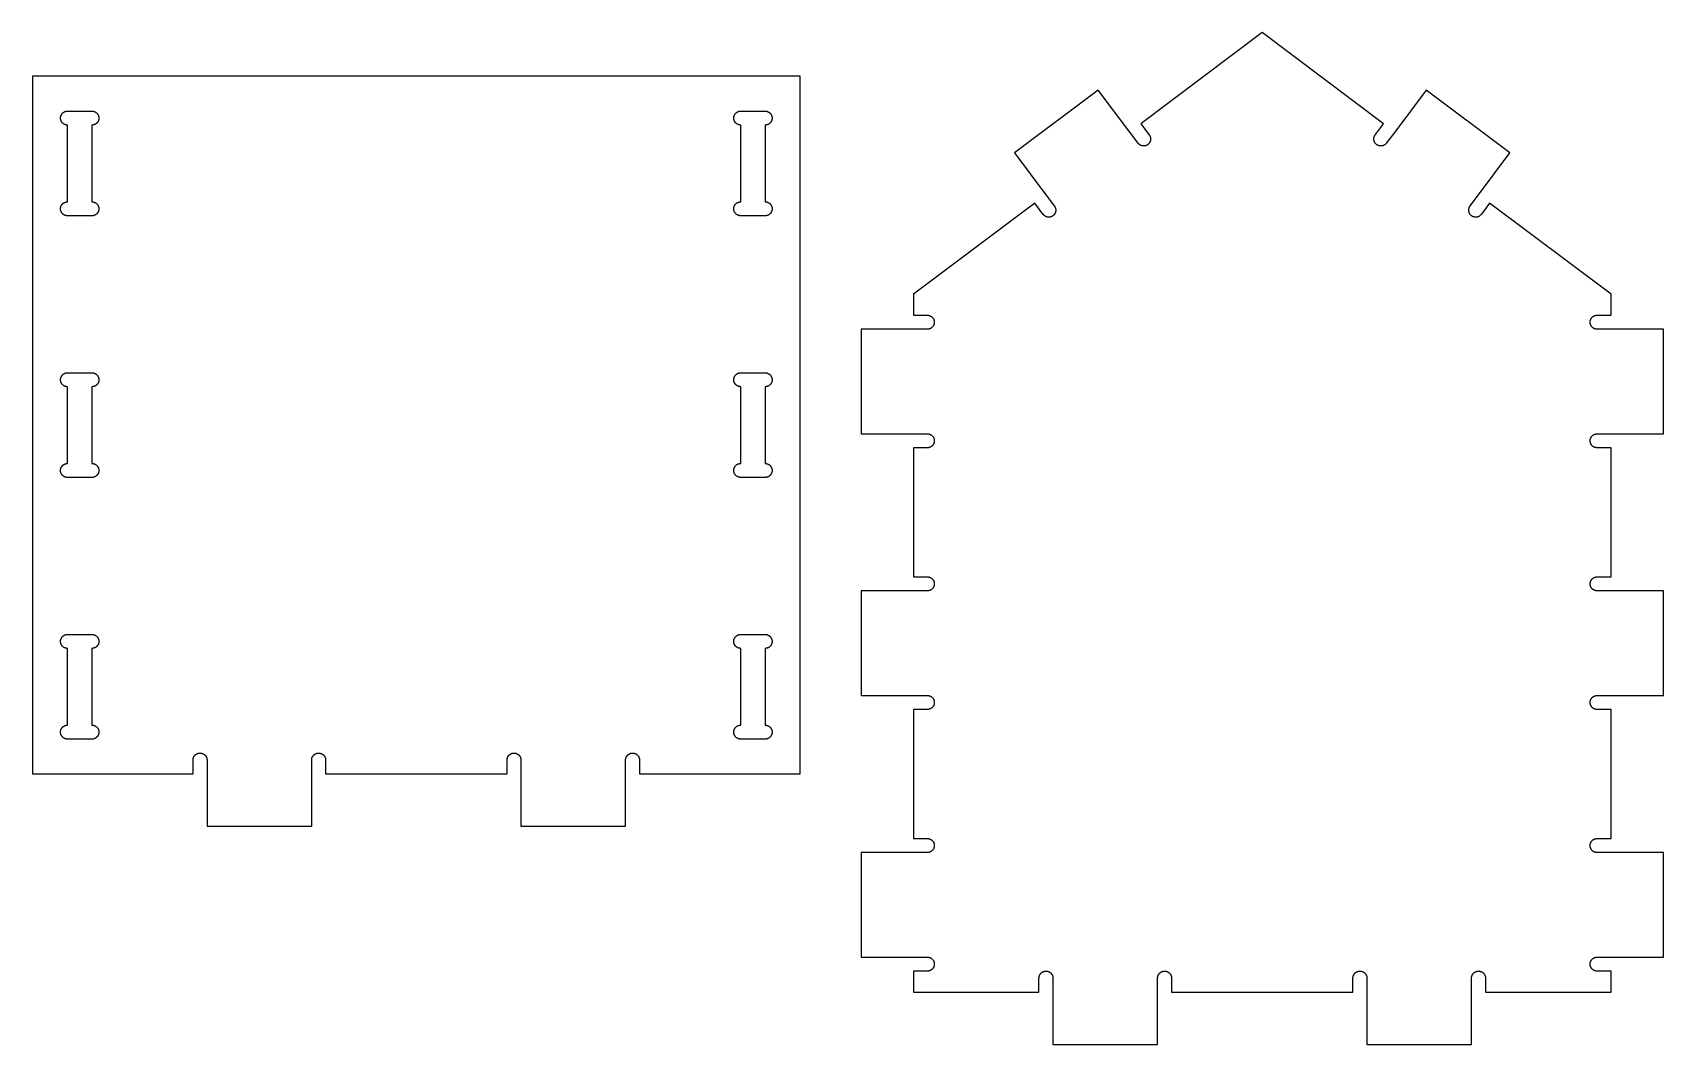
# Model space of a CAD drawing. Header units: millimetres. Extents: x 6.2 to 99.8, y 19 to 77.
import ezdxf

# ---------------------------------------------------------------- set-up
doc = ezdxf.new("R2010")
doc.units = ezdxf.units.MM
doc.layers.add('Default', color=18, linetype='Continuous', true_color=0x000000)

msp = doc.modelspace()

# ---------------------------------------------------------------- linework, layer by layer
at = {"layer": 'Default'}
for p, q in [((76.75, 77), (69.79, 71.78)), ((83.71, 71.78), (76.75, 77)), ((50.25, 74.5), (6.25, 74.5)), ((6.25, 74.5), (6.25, 34.5)), ((50.25, 34.5), (50.25, 74.5)), ((67.35, 73.7), (62.55, 70.1)), ((69.15, 71.3), (67.35, 73.7)), ((86.15, 73.7), (84.35, 71.3)), ((90.95, 70.1), (86.15, 73.7)), ((7.85, 72.114), (7.851, 72.128)), ((7.85, 72.1), (7.85, 72.114)), ((7.85, 72.086), (7.85, 72.1)), ((7.851, 72.072), (7.85, 72.086)), ((7.851, 72.128), (7.852, 72.142)), ((7.852, 72.058), (7.851, 72.072)), ((7.852, 72.142), (7.854, 72.156)), ((7.854, 72.044), (7.852, 72.058)), ((7.854, 72.156), (7.856, 72.169)), ((7.856, 72.031), (7.854, 72.044)), ((7.856, 72.169), (7.859, 72.183)), ((7.859, 72.017), (7.856, 72.031)), ((7.859, 72.183), (7.862, 72.197)), ((7.862, 72.003), (7.859, 72.017)), ((7.862, 72.197), (7.866, 72.21)), ((7.866, 71.99), (7.862, 72.003)), ((7.866, 72.21), (7.87, 72.224)), ((7.87, 72.224), (7.874, 72.237)), ((7.874, 72.237), (7.879, 72.25)), ((7.879, 72.25), (7.885, 72.263)), ((7.885, 72.263), (7.891, 72.275)), ((7.891, 72.275), (7.897, 72.288)), ((7.897, 72.288), (7.904, 72.3)), ((7.904, 72.3), (7.911, 72.312)), ((7.911, 72.312), (7.918, 72.324)), ((7.918, 72.324), (7.926, 72.335)), ((7.926, 72.335), (7.935, 72.346)), ((7.935, 72.346), (7.944, 72.357)), ((7.944, 72.357), (7.953, 72.368)), ((7.953, 72.368), (7.962, 72.378)), ((7.962, 72.378), (7.972, 72.388)), ((7.972, 72.388), (7.982, 72.397)), ((7.982, 72.397), (7.993, 72.406)), ((7.993, 72.406), (8.004, 72.415)), ((8.004, 72.415), (8.015, 72.424)), ((8.015, 72.424), (8.026, 72.432)), ((8.026, 72.432), (8.038, 72.439)), ((8.038, 72.439), (8.05, 72.446)), ((8.05, 72.446), (8.062, 72.453)), ((8.062, 72.453), (8.075, 72.459)), ((8.075, 72.459), (8.087, 72.465)), ((8.087, 72.465), (8.1, 72.471)), ((8.1, 72.471), (8.113, 72.476)), ((8.113, 72.476), (8.126, 72.48)), ((8.126, 72.48), (8.14, 72.484)), ((8.14, 72.484), (8.153, 72.488)), ((8.153, 72.488), (8.167, 72.491)), ((8.167, 72.491), (8.181, 72.494)), ((8.181, 72.494), (8.194, 72.496)), ((8.194, 72.496), (8.208, 72.498)), ((8.208, 72.498), (8.222, 72.499)), ((8.222, 72.499), (8.236, 72.5)), ((8.236, 72.5), (8.25, 72.5)), ((8.25, 72.5), (9.649, 72.5)), ((9.649, 72.5), (9.663, 72.5)), ((9.663, 72.5), (9.677, 72.499)), ((9.677, 72.499), (9.691, 72.498)), ((9.691, 72.498), (9.705, 72.496)), ((9.705, 72.496), (9.719, 72.494)), ((9.719, 72.494), (9.733, 72.491)), ((9.733, 72.491), (9.746, 72.488)), ((9.746, 72.488), (9.76, 72.485)), ((9.76, 72.485), (9.773, 72.48)), ((9.773, 72.48), (9.786, 72.476)), ((9.786, 72.476), (9.799, 72.471)), ((9.799, 72.471), (9.812, 72.465)), ((9.812, 72.465), (9.825, 72.46)), ((9.825, 72.46), (9.837, 72.453)), ((9.837, 72.453), (9.849, 72.446)), ((9.849, 72.446), (9.861, 72.439)), ((9.861, 72.439), (9.873, 72.432)), ((9.873, 72.432), (9.884, 72.424)), ((9.884, 72.424), (9.896, 72.415)), ((9.896, 72.415), (9.906, 72.407)), ((9.906, 72.407), (9.917, 72.397)), ((9.917, 72.397), (9.927, 72.388)), ((9.927, 72.388), (9.937, 72.378)), ((9.937, 72.378), (9.947, 72.368)), ((9.947, 72.368), (9.956, 72.357)), ((9.956, 72.357), (9.965, 72.346)), ((9.965, 72.346), (9.973, 72.335)), ((9.973, 72.335), (9.981, 72.324)), ((9.981, 72.324), (9.989, 72.312)), ((9.989, 72.312), (9.996, 72.3)), ((9.996, 72.3), (10.002, 72.288)), ((10.002, 72.288), (10.009, 72.276)), ((10.009, 72.276), (10.015, 72.263)), ((10.015, 72.263), (10.02, 72.25)), ((10.02, 72.25), (10.025, 72.237)), ((10.025, 72.237), (10.03, 72.224)), ((10.03, 72.224), (10.034, 72.21)), ((10.034, 72.21), (10.037, 72.197)), ((10.038, 72.004), (10.034, 71.99)), ((10.037, 72.197), (10.041, 72.183)), ((10.041, 72.017), (10.038, 72.004)), ((10.041, 72.183), (10.043, 72.17)), ((10.043, 72.031), (10.041, 72.017)), ((10.043, 72.17), (10.045, 72.156)), ((10.046, 72.045), (10.043, 72.031)), ((10.045, 72.156), (10.047, 72.142)), ((10.047, 72.059), (10.046, 72.045)), ((10.047, 72.142), (10.048, 72.128)), ((10.048, 72.072), (10.047, 72.059)), ((10.048, 72.128), (10.049, 72.114)), ((10.049, 72.086), (10.048, 72.072)), ((10.049, 72.114), (10.049, 72.1)), ((10.049, 72.1), (10.049, 72.086)), ((46.45, 72.121), (46.451, 72.134)), ((46.45, 72.107), (46.45, 72.121)), ((46.45, 72.093), (46.45, 72.107)), ((46.45, 72.079), (46.45, 72.093)), ((46.451, 72.066), (46.45, 72.079)), ((46.451, 72.134), (46.453, 72.148)), ((46.453, 72.052), (46.451, 72.066)), ((46.453, 72.148), (46.455, 72.162)), ((46.455, 72.038), (46.453, 72.052)), ((46.455, 72.162), (46.457, 72.176)), ((46.457, 72.024), (46.455, 72.038)), ((46.457, 72.176), (46.46, 72.189)), ((46.46, 72.011), (46.457, 72.024)), ((46.46, 72.189), (46.463, 72.202)), ((46.463, 71.998), (46.46, 72.011)), ((46.463, 72.202), (46.467, 72.216)), ((46.467, 71.984), (46.463, 71.998)), ((46.467, 72.216), (46.471, 72.229)), ((46.471, 72.229), (46.476, 72.242)), ((46.476, 72.242), (46.481, 72.255)), ((46.481, 72.255), (46.487, 72.267)), ((46.487, 72.267), (46.493, 72.28)), ((46.493, 72.28), (46.499, 72.292)), ((46.499, 72.292), (46.506, 72.304)), ((46.506, 72.304), (46.513, 72.316)), ((46.513, 72.316), (46.521, 72.327)), ((46.521, 72.327), (46.529, 72.339)), ((46.529, 72.339), (46.537, 72.349)), ((46.537, 72.349), (46.546, 72.36)), ((46.546, 72.36), (46.555, 72.37)), ((46.555, 72.37), (46.565, 72.38)), ((46.565, 72.38), (46.574, 72.39)), ((46.574, 72.39), (46.585, 72.399)), ((46.585, 72.399), (46.595, 72.408)), ((46.595, 72.408), (46.606, 72.417)), ((46.606, 72.417), (46.617, 72.425)), ((46.617, 72.425), (46.628, 72.433)), ((46.628, 72.433), (46.64, 72.441)), ((46.64, 72.441), (46.652, 72.448)), ((46.652, 72.448), (46.664, 72.454)), ((46.664, 72.454), (46.676, 72.46)), ((46.676, 72.46), (46.689, 72.466)), ((46.689, 72.466), (46.702, 72.472)), ((46.702, 72.472), (46.715, 72.476)), ((46.715, 72.476), (46.728, 72.481)), ((46.728, 72.481), (46.741, 72.485)), ((46.741, 72.485), (46.754, 72.488)), ((46.754, 72.488), (46.768, 72.491)), ((46.768, 72.491), (46.781, 72.494)), ((46.781, 72.494), (46.795, 72.496)), ((46.795, 72.496), (46.809, 72.498)), ((46.809, 72.498), (46.822, 72.499)), ((46.822, 72.499), (46.836, 72.5)), ((46.836, 72.5), (46.85, 72.5)), ((46.85, 72.5), (48.25, 72.5)), ((48.25, 72.5), (48.264, 72.5)), ((48.264, 72.5), (48.278, 72.499)), ((48.278, 72.499), (48.292, 72.498)), ((48.292, 72.498), (48.305, 72.496)), ((48.305, 72.496), (48.319, 72.494)), ((48.319, 72.494), (48.333, 72.491)), ((48.333, 72.491), (48.347, 72.488)), ((48.347, 72.488), (48.36, 72.485)), ((48.36, 72.485), (48.373, 72.48)), ((48.373, 72.48), (48.387, 72.476)), ((48.387, 72.476), (48.4, 72.471)), ((48.4, 72.471), (48.412, 72.465)), ((48.412, 72.465), (48.425, 72.46)), ((48.425, 72.46), (48.438, 72.453)), ((48.438, 72.453), (48.45, 72.446)), ((48.45, 72.446), (48.462, 72.439)), ((48.462, 72.439), (48.473, 72.432)), ((48.473, 72.432), (48.485, 72.424)), ((48.485, 72.424), (48.496, 72.415)), ((48.496, 72.415), (48.507, 72.406)), ((48.507, 72.406), (48.517, 72.397)), ((48.517, 72.397), (48.528, 72.388)), ((48.528, 72.388), (48.538, 72.378)), ((48.538, 72.378), (48.547, 72.368)), ((48.547, 72.368), (48.556, 72.357)), ((48.556, 72.357), (48.565, 72.346)), ((48.565, 72.346), (48.573, 72.335)), ((48.573, 72.335), (48.581, 72.324)), ((48.581, 72.324), (48.589, 72.312)), ((48.589, 72.312), (48.596, 72.3)), ((48.596, 72.3), (48.603, 72.288)), ((48.603, 72.288), (48.609, 72.275)), ((48.609, 72.275), (48.615, 72.263)), ((48.615, 72.263), (48.621, 72.25)), ((48.621, 72.25), (48.626, 72.237)), ((48.626, 72.237), (48.63, 72.224)), ((48.63, 72.224), (48.634, 72.21)), ((48.634, 72.21), (48.638, 72.197)), ((48.638, 72.003), (48.634, 71.99)), ((48.638, 72.197), (48.641, 72.183)), ((48.641, 72.017), (48.638, 72.003)), ((48.641, 72.183), (48.644, 72.17)), ((48.644, 72.031), (48.641, 72.017)), ((48.644, 72.17), (48.646, 72.156)), ((48.646, 72.044), (48.644, 72.031)), ((48.646, 72.156), (48.648, 72.142)), ((48.648, 72.058), (48.646, 72.044)), ((48.648, 72.142), (48.649, 72.128)), ((48.649, 72.072), (48.648, 72.058)), ((48.649, 72.128), (48.65, 72.114)), ((48.65, 72.086), (48.649, 72.072)), ((48.65, 72.114), (48.65, 72.1)), ((48.65, 72.1), (48.65, 72.086)), ((7.87, 71.976), (7.866, 71.99)), ((7.874, 71.963), (7.87, 71.976)), ((7.879, 71.95), (7.874, 71.963)), ((7.885, 71.937), (7.879, 71.95)), ((7.891, 71.925), (7.885, 71.937)), ((7.897, 71.912), (7.891, 71.925)), ((7.904, 71.9), (7.897, 71.912)), ((7.911, 71.888), (7.904, 71.9)), ((7.918, 71.876), (7.911, 71.888)), ((7.926, 71.865), (7.918, 71.876)), ((7.935, 71.854), (7.926, 71.865)), ((7.944, 71.843), (7.935, 71.854)), ((7.953, 71.832), (7.944, 71.843)), ((7.962, 71.822), (7.953, 71.832)), ((7.972, 71.812), (7.962, 71.822)), ((7.982, 71.803), (7.972, 71.812)), ((7.993, 71.794), (7.982, 71.803)), ((8.004, 71.785), (7.993, 71.794)), ((8.015, 71.776), (8.004, 71.785)), ((8.026, 71.768), (8.015, 71.776)), ((8.038, 71.761), (8.026, 71.768)), ((8.05, 71.754), (8.038, 71.761)), ((8.062, 71.747), (8.05, 71.754)), ((8.075, 71.741), (8.062, 71.747)), ((8.087, 71.735), (8.075, 71.741)), ((8.1, 71.729), (8.087, 71.735)), ((8.113, 71.724), (8.1, 71.729)), ((8.126, 71.72), (8.113, 71.724)), ((8.14, 71.716), (8.126, 71.72)), ((8.153, 71.712), (8.14, 71.716)), ((8.167, 71.709), (8.153, 71.712)), ((8.181, 71.706), (8.167, 71.709)), ((8.194, 71.704), (8.181, 71.706)), ((8.208, 71.702), (8.194, 71.704)), ((8.222, 71.701), (8.208, 71.702)), ((8.236, 71.7), (8.222, 71.701)), ((8.25, 71.7), (8.236, 71.7)), ((8.25, 67.3), (8.25, 71.7)), ((9.664, 71.7), (9.65, 71.7)), ((9.65, 71.7), (9.65, 67.3)), ((9.678, 71.701), (9.664, 71.7)), ((9.692, 71.702), (9.678, 71.701)), ((9.706, 71.704), (9.692, 71.702)), ((9.719, 71.706), (9.706, 71.704)), ((9.733, 71.709), (9.719, 71.706)), ((9.747, 71.712), (9.733, 71.709)), ((9.76, 71.716), (9.747, 71.712)), ((9.774, 71.72), (9.76, 71.716)), ((9.787, 71.724), (9.774, 71.72)), ((9.8, 71.729), (9.787, 71.724)), ((9.813, 71.735), (9.8, 71.729)), ((9.825, 71.741), (9.813, 71.735)), ((9.838, 71.747), (9.825, 71.741)), ((9.85, 71.754), (9.838, 71.747)), ((9.862, 71.761), (9.85, 71.754)), ((9.873, 71.769), (9.862, 71.761)), ((9.885, 71.777), (9.873, 71.769)), ((9.896, 71.785), (9.885, 71.777)), ((9.907, 71.794), (9.896, 71.785)), ((9.917, 71.803), (9.907, 71.794)), ((9.928, 71.813), (9.917, 71.803)), ((9.937, 71.822), (9.928, 71.813)), ((9.947, 71.833), (9.937, 71.822)), ((9.956, 71.843), (9.947, 71.833)), ((9.965, 71.854), (9.956, 71.843)), ((9.973, 71.865), (9.965, 71.854)), ((9.981, 71.877), (9.973, 71.865)), ((9.989, 71.888), (9.981, 71.877)), ((9.996, 71.9), (9.989, 71.888)), ((10.003, 71.913), (9.996, 71.9)), ((10.009, 71.925), (10.003, 71.913)), ((10.015, 71.938), (10.009, 71.925)), ((10.02, 71.951), (10.015, 71.938)), ((10.025, 71.964), (10.02, 71.951)), ((10.03, 71.977), (10.025, 71.964)), ((10.034, 71.99), (10.03, 71.977)), ((46.471, 71.971), (46.467, 71.984)), ((46.476, 71.958), (46.471, 71.971)), ((46.481, 71.945), (46.476, 71.958)), ((46.487, 71.933), (46.481, 71.945)), ((46.493, 71.92), (46.487, 71.933)), ((46.499, 71.908), (46.493, 71.92)), ((46.506, 71.896), (46.499, 71.908)), ((46.513, 71.884), (46.506, 71.896)), ((46.521, 71.873), (46.513, 71.884)), ((46.529, 71.861), (46.521, 71.873)), ((46.537, 71.851), (46.529, 71.861)), ((46.546, 71.84), (46.537, 71.851)), ((46.555, 71.83), (46.546, 71.84)), ((46.565, 71.82), (46.555, 71.83)), ((46.574, 71.81), (46.565, 71.82)), ((46.585, 71.801), (46.574, 71.81)), ((46.595, 71.792), (46.585, 71.801)), ((46.606, 71.783), (46.595, 71.792)), ((46.617, 71.775), (46.606, 71.783)), ((46.628, 71.767), (46.617, 71.775)), ((46.64, 71.759), (46.628, 71.767)), ((46.652, 71.752), (46.64, 71.759)), ((46.664, 71.746), (46.652, 71.752)), ((46.676, 71.74), (46.664, 71.746)), ((46.689, 71.734), (46.676, 71.74)), ((46.702, 71.728), (46.689, 71.734)), ((46.715, 71.724), (46.702, 71.728)), ((46.728, 71.719), (46.715, 71.724)), ((46.741, 71.715), (46.728, 71.719)), ((46.754, 71.712), (46.741, 71.715)), ((46.768, 71.709), (46.754, 71.712)), ((46.781, 71.706), (46.768, 71.709)), ((46.795, 71.704), (46.781, 71.706)), ((46.809, 71.702), (46.795, 71.704)), ((46.822, 71.701), (46.809, 71.702)), ((46.836, 71.7), (46.822, 71.701)), ((46.85, 71.7), (46.836, 71.7)), ((46.85, 67.3), (46.85, 71.7)), ((48.264, 71.7), (48.25, 71.7)), ((48.25, 71.7), (48.25, 67.3)), ((48.278, 71.701), (48.264, 71.7)), ((48.292, 71.702), (48.278, 71.701)), ((48.306, 71.704), (48.292, 71.702)), ((48.319, 71.706), (48.306, 71.704)), ((48.333, 71.709), (48.319, 71.706)), ((48.347, 71.712), (48.333, 71.709)), ((48.36, 71.716), (48.347, 71.712)), ((48.374, 71.72), (48.36, 71.716)), ((48.387, 71.724), (48.374, 71.72)), ((48.4, 71.729), (48.387, 71.724)), ((48.413, 71.735), (48.4, 71.729)), ((48.425, 71.741), (48.413, 71.735)), ((48.438, 71.747), (48.425, 71.741)), ((48.45, 71.754), (48.438, 71.747)), ((48.462, 71.761), (48.45, 71.754)), ((48.474, 71.768), (48.462, 71.761)), ((48.485, 71.776), (48.474, 71.768)), ((48.496, 71.785), (48.485, 71.776)), ((48.507, 71.794), (48.496, 71.785)), ((48.518, 71.803), (48.507, 71.794)), ((48.528, 71.812), (48.518, 71.803)), ((48.538, 71.822), (48.528, 71.812)), ((48.547, 71.832), (48.538, 71.822)), ((48.556, 71.843), (48.547, 71.832)), ((48.565, 71.854), (48.556, 71.843)), ((48.574, 71.865), (48.565, 71.854)), ((48.582, 71.876), (48.574, 71.865)), ((48.589, 71.888), (48.582, 71.876)), ((48.596, 71.9), (48.589, 71.888)), ((48.603, 71.912), (48.596, 71.9)), ((48.609, 71.925), (48.603, 71.912)), ((48.615, 71.937), (48.609, 71.925)), ((48.621, 71.95), (48.615, 71.937)), ((48.626, 71.963), (48.621, 71.95)), ((48.63, 71.976), (48.626, 71.963)), ((48.634, 71.99), (48.63, 71.976)), ((69.631, 70.661), (69.15, 71.3)), ((69.79, 71.78), (70.27, 71.142)), ((70.27, 71.142), (70.278, 71.131)), ((70.278, 71.131), (70.286, 71.12)), ((70.286, 71.12), (70.293, 71.108)), ((70.293, 71.108), (70.3, 71.096)), ((70.3, 71.096), (70.307, 71.084)), ((70.307, 71.084), (70.313, 71.071)), ((70.313, 71.071), (70.319, 71.059)), ((83.181, 71.058), (83.187, 71.071)), ((83.187, 71.071), (83.193, 71.084)), ((83.193, 71.084), (83.2, 71.096)), ((83.2, 71.096), (83.207, 71.108)), ((83.207, 71.108), (83.214, 71.12)), ((83.214, 71.12), (83.222, 71.132)), ((83.222, 71.132), (83.23, 71.143)), ((83.23, 71.143), (83.239, 71.154)), ((83.239, 71.154), (83.71, 71.78)), ((84.35, 71.3), (83.884, 70.683)), ((69.64, 70.65), (69.631, 70.661)), ((69.649, 70.639), (69.64, 70.65)), ((69.658, 70.629), (69.649, 70.639)), ((69.667, 70.619), (69.658, 70.629)), ((69.677, 70.61), (69.667, 70.619)), ((69.688, 70.6), (69.677, 70.61)), ((69.698, 70.591), (69.688, 70.6)), ((69.709, 70.583), (69.698, 70.591)), ((69.72, 70.575), (69.709, 70.583)), ((69.731, 70.567), (69.72, 70.575)), ((69.743, 70.56), (69.731, 70.567)), ((69.755, 70.553), (69.743, 70.56)), ((69.767, 70.546), (69.755, 70.553)), ((69.78, 70.54), (69.767, 70.546)), ((69.792, 70.534), (69.78, 70.54)), ((69.805, 70.529), (69.792, 70.534)), ((69.818, 70.524), (69.805, 70.529)), ((69.831, 70.52), (69.818, 70.524)), ((69.844, 70.516), (69.831, 70.52)), ((69.858, 70.513), (69.844, 70.516)), ((69.871, 70.51), (69.858, 70.513)), ((69.885, 70.507), (69.871, 70.51)), ((69.898, 70.505), (69.885, 70.507)), ((69.912, 70.503), (69.898, 70.505)), ((69.926, 70.502), (69.912, 70.503)), ((69.94, 70.502), (69.926, 70.502)), ((69.953, 70.502), (69.94, 70.502)), ((69.967, 70.502), (69.953, 70.502)), ((69.981, 70.503), (69.967, 70.502)), ((69.995, 70.504), (69.981, 70.503)), ((70.008, 70.506), (69.995, 70.504)), ((70.022, 70.508), (70.008, 70.506)), ((70.036, 70.511), (70.022, 70.508)), ((70.049, 70.514), (70.036, 70.511)), ((70.062, 70.517), (70.049, 70.514)), ((70.076, 70.522), (70.062, 70.517)), ((70.089, 70.526), (70.076, 70.522)), ((70.102, 70.531), (70.089, 70.526)), ((70.114, 70.536), (70.102, 70.531)), ((70.127, 70.542), (70.114, 70.536)), ((70.139, 70.549), (70.127, 70.542)), ((70.151, 70.555), (70.139, 70.549)), ((70.163, 70.562), (70.151, 70.555)), ((70.175, 70.57), (70.163, 70.562)), ((70.186, 70.578), (70.175, 70.57)), ((70.197, 70.586), (70.186, 70.578)), ((70.208, 70.595), (70.197, 70.586)), ((70.218, 70.604), (70.208, 70.595)), ((70.228, 70.613), (70.218, 70.604)), ((70.238, 70.623), (70.228, 70.613)), ((70.247, 70.633), (70.238, 70.623)), ((70.256, 70.644), (70.247, 70.633)), ((70.265, 70.654), (70.256, 70.644)), ((70.274, 70.665), (70.265, 70.654)), ((70.281, 70.677), (70.274, 70.665)), ((70.289, 70.688), (70.281, 70.677)), ((70.296, 70.7), (70.289, 70.688)), ((70.303, 70.712), (70.296, 70.7)), ((70.309, 70.724), (70.303, 70.712)), ((70.315, 70.737), (70.309, 70.724)), ((70.321, 70.749), (70.315, 70.737)), ((70.319, 71.059), (70.324, 71.046)), ((70.326, 70.762), (70.321, 70.749)), ((70.324, 71.046), (70.329, 71.033)), ((70.33, 70.775), (70.326, 70.762)), ((70.329, 71.033), (70.333, 71.02)), ((70.334, 70.788), (70.33, 70.775)), ((70.333, 71.02), (70.337, 71.007)), ((70.338, 70.802), (70.334, 70.788)), ((70.337, 71.007), (70.34, 70.993)), ((70.341, 70.815), (70.338, 70.802)), ((70.34, 70.993), (70.343, 70.98)), ((70.344, 70.829), (70.341, 70.815)), ((70.343, 70.98), (70.346, 70.966)), ((70.346, 70.842), (70.344, 70.829)), ((70.346, 70.966), (70.348, 70.952)), ((70.348, 70.856), (70.346, 70.842)), ((70.348, 70.952), (70.349, 70.939)), ((70.349, 70.87), (70.348, 70.856)), ((70.349, 70.939), (70.35, 70.925)), ((70.35, 70.884), (70.349, 70.87)), ((70.35, 70.925), (70.351, 70.911)), ((70.351, 70.897), (70.35, 70.884)), ((70.351, 70.911), (70.351, 70.897)), ((83.149, 70.909), (83.15, 70.923)), ((83.149, 70.895), (83.149, 70.909)), ((83.15, 70.881), (83.149, 70.895)), ((83.15, 70.923), (83.151, 70.937)), ((83.151, 70.867), (83.15, 70.881)), ((83.151, 70.937), (83.152, 70.951)), ((83.152, 70.854), (83.151, 70.867)), ((83.152, 70.951), (83.154, 70.965)), ((83.154, 70.84), (83.152, 70.854)), ((83.154, 70.965), (83.157, 70.979)), ((83.157, 70.826), (83.154, 70.84)), ((83.157, 70.979), (83.16, 70.992)), ((83.159, 70.812), (83.157, 70.826)), ((83.163, 70.799), (83.159, 70.812)), ((83.16, 70.992), (83.163, 71.006)), ((83.163, 71.006), (83.167, 71.019)), ((83.167, 70.785), (83.163, 70.799)), ((83.167, 71.019), (83.171, 71.032)), ((83.171, 70.772), (83.167, 70.785)), ((83.171, 71.032), (83.176, 71.046)), ((83.176, 70.759), (83.171, 70.772)), ((83.176, 71.046), (83.181, 71.058)), ((83.181, 70.746), (83.176, 70.759)), ((83.187, 70.733), (83.181, 70.746)), ((83.193, 70.721), (83.187, 70.733)), ((83.199, 70.708), (83.193, 70.721)), ((83.206, 70.696), (83.199, 70.708)), ((83.214, 70.684), (83.206, 70.696)), ((83.221, 70.673), (83.214, 70.684)), ((83.23, 70.662), (83.221, 70.673)), ((83.238, 70.65), (83.23, 70.662)), ((83.247, 70.64), (83.238, 70.65)), ((83.256, 70.629), (83.247, 70.64)), ((83.266, 70.619), (83.256, 70.629)), ((83.276, 70.61), (83.266, 70.619)), ((83.286, 70.6), (83.276, 70.61)), ((83.297, 70.591), (83.286, 70.6)), ((83.308, 70.583), (83.297, 70.591)), ((83.319, 70.574), (83.308, 70.583)), ((83.331, 70.567), (83.319, 70.574)), ((83.343, 70.559), (83.331, 70.567)), ((83.355, 70.552), (83.343, 70.559)), ((83.367, 70.546), (83.355, 70.552)), ((83.38, 70.539), (83.367, 70.546)), ((83.392, 70.534), (83.38, 70.539)), ((83.405, 70.528), (83.392, 70.534)), ((83.418, 70.524), (83.405, 70.528)), ((83.432, 70.519), (83.418, 70.524)), ((83.445, 70.515), (83.432, 70.519)), ((83.459, 70.512), (83.445, 70.515)), ((83.472, 70.509), (83.459, 70.512)), ((83.486, 70.507), (83.472, 70.509)), ((83.5, 70.505), (83.486, 70.507)), ((83.514, 70.503), (83.5, 70.505)), ((83.528, 70.502), (83.514, 70.503)), ((83.542, 70.502), (83.528, 70.502)), ((83.555, 70.502), (83.542, 70.502)), ((83.569, 70.502), (83.555, 70.502)), ((83.583, 70.503), (83.569, 70.502)), ((83.597, 70.504), (83.583, 70.503)), ((83.611, 70.506), (83.597, 70.504)), ((83.625, 70.509), (83.611, 70.506)), ((83.638, 70.512), (83.625, 70.509)), ((83.652, 70.515), (83.638, 70.512)), ((83.665, 70.519), (83.652, 70.515)), ((83.679, 70.523), (83.665, 70.519)), ((83.692, 70.528), (83.679, 70.523)), ((83.705, 70.533), (83.692, 70.528)), ((83.718, 70.538), (83.705, 70.533)), ((83.73, 70.545), (83.718, 70.538)), ((83.743, 70.551), (83.73, 70.545)), ((83.755, 70.558), (83.743, 70.551)), ((83.766, 70.565), (83.755, 70.558)), ((83.778, 70.573), (83.766, 70.565)), ((83.789, 70.581), (83.778, 70.573)), ((83.8, 70.59), (83.789, 70.581)), ((83.811, 70.599), (83.8, 70.59)), ((83.822, 70.608), (83.811, 70.599)), ((83.832, 70.618), (83.822, 70.608)), ((83.841, 70.628), (83.832, 70.618)), ((83.851, 70.638), (83.841, 70.628)), ((83.86, 70.649), (83.851, 70.638)), ((83.868, 70.66), (83.86, 70.649)), ((83.877, 70.671), (83.868, 70.66)), ((83.884, 70.683), (83.877, 70.671)), ((62.55, 70.1), (64.35, 67.7)), ((89.15, 67.7), (90.95, 70.1)), ((64.35, 67.7), (64.822, 67.072)), ((88.678, 67.073), (89.15, 67.7)), ((7.849, 66.907), (7.85, 66.921)), ((7.849, 66.893), (7.849, 66.907)), ((7.85, 66.879), (7.849, 66.893)), ((7.85, 66.921), (7.851, 66.935)), ((7.851, 66.865), (7.85, 66.879)), ((7.851, 66.935), (7.852, 66.948)), ((7.852, 66.852), (7.851, 66.865)), ((7.852, 66.948), (7.854, 66.962)), ((7.854, 66.838), (7.852, 66.852)), ((7.854, 66.962), (7.857, 66.976)), ((7.857, 66.824), (7.854, 66.838)), ((7.857, 66.976), (7.859, 66.989)), ((7.859, 66.811), (7.857, 66.824)), ((7.859, 66.989), (7.863, 67.003)), ((7.863, 66.797), (7.859, 66.811)), ((7.863, 67.003), (7.867, 67.016)), ((7.867, 66.784), (7.863, 66.797)), ((7.867, 67.016), (7.871, 67.029)), ((7.871, 66.771), (7.867, 66.784)), ((7.871, 67.029), (7.875, 67.042)), ((7.875, 66.758), (7.871, 66.771)), ((7.875, 67.042), (7.881, 67.055)), ((7.881, 66.745), (7.875, 66.758)), ((7.881, 67.055), (7.886, 67.067)), ((7.886, 66.733), (7.881, 66.745)), ((7.886, 67.067), (7.892, 67.08)), ((7.892, 66.72), (7.886, 66.733)), ((7.892, 67.08), (7.899, 67.092)), ((7.899, 66.708), (7.892, 66.72)), ((7.899, 67.092), (7.905, 67.104)), ((7.905, 66.696), (7.899, 66.708)), ((7.905, 67.104), (7.913, 67.116)), ((7.913, 66.684), (7.905, 66.696)), ((7.913, 67.116), (7.92, 67.127)), ((7.92, 66.673), (7.913, 66.684)), ((7.92, 67.127), (7.928, 67.139)), ((7.928, 66.661), (7.92, 66.673)), ((7.928, 67.139), (7.937, 67.15)), ((7.937, 66.65), (7.928, 66.661)), ((7.937, 67.15), (7.946, 67.16)), ((7.946, 66.64), (7.937, 66.65)), ((7.946, 67.16), (7.955, 67.171)), ((7.955, 66.629), (7.946, 66.64)), ((7.955, 67.171), (7.964, 67.181)), ((7.964, 66.619), (7.955, 66.629)), ((7.964, 67.181), (7.974, 67.19)), ((7.974, 66.61), (7.964, 66.619)), ((7.974, 67.19), (7.984, 67.2)), ((7.984, 66.6), (7.974, 66.61)), ((7.984, 67.2), (7.995, 67.209)), ((7.995, 66.591), (7.984, 66.6)), ((7.995, 67.209), (8.006, 67.217)), ((8.006, 66.583), (7.995, 66.591)), ((8.006, 67.217), (8.017, 67.225)), ((8.017, 66.575), (8.006, 66.583)), ((8.017, 67.225), (8.028, 67.233)), ((8.028, 66.567), (8.017, 66.575)), ((8.028, 67.233), (8.04, 67.241)), ((8.04, 66.559), (8.028, 66.567)), ((8.04, 67.241), (8.052, 67.248)), ((8.052, 66.552), (8.04, 66.559)), ((8.052, 67.248), (8.064, 67.254)), ((8.064, 66.546), (8.052, 66.552)), ((8.064, 67.254), (8.076, 67.261)), ((8.076, 66.539), (8.064, 66.546)), ((8.076, 67.261), (8.089, 67.266)), ((8.089, 66.534), (8.076, 66.539)), ((8.089, 67.266), (8.102, 67.272)), ((8.102, 66.528), (8.089, 66.534)), ((8.102, 67.272), (8.114, 67.277)), ((8.114, 66.523), (8.102, 66.528)), ((8.114, 67.277), (8.128, 67.281)), ((8.128, 66.519), (8.114, 66.523)), ((8.128, 67.281), (8.141, 67.285)), ((8.141, 66.515), (8.128, 66.519)), ((8.141, 67.285), (8.154, 67.288)), ((8.154, 66.512), (8.141, 66.515)), ((8.154, 67.288), (8.168, 67.292)), ((8.168, 66.508), (8.154, 66.512)), ((8.168, 67.292), (8.181, 67.294)), ((8.181, 66.506), (8.168, 66.508)), ((8.181, 67.294), (8.195, 67.296)), ((8.195, 66.504), (8.181, 66.506)), ((8.195, 67.296), (8.209, 67.298)), ((8.209, 66.502), (8.195, 66.504)), ((8.209, 67.298), (8.222, 67.299)), ((8.222, 66.501), (8.209, 66.502)), ((8.222, 67.299), (8.236, 67.3)), ((8.236, 66.5), (8.222, 66.501)), ((8.236, 67.3), (8.25, 67.3)), ((8.25, 66.5), (8.236, 66.5)), ((9.65, 66.5), (8.25, 66.5)), ((9.65, 67.3), (9.664, 67.3)), ((9.664, 66.5), (9.65, 66.5)), ((9.664, 67.3), (9.678, 67.299)), ((9.678, 66.501), (9.664, 66.5)), ((9.678, 67.299), (9.692, 67.298)), ((9.692, 66.502), (9.678, 66.501)), ((9.692, 67.298), (9.706, 67.296)), ((9.706, 66.504), (9.692, 66.502)), ((9.706, 67.296), (9.719, 67.294)), ((9.719, 66.506), (9.706, 66.504)), ((9.719, 67.294), (9.733, 67.291)), ((9.733, 66.509), (9.719, 66.506)), ((9.733, 67.291), (9.747, 67.288)), ((9.747, 66.512), (9.733, 66.509)), ((9.747, 67.288), (9.76, 67.284)), ((9.76, 66.516), (9.747, 66.512)), ((9.76, 67.284), (9.773, 67.28)), ((9.773, 66.52), (9.76, 66.516)), ((9.773, 67.28), (9.787, 67.276)), ((9.787, 66.524), (9.773, 66.52)), ((9.787, 67.276), (9.8, 67.271)), ((9.8, 66.529), (9.787, 66.524)), ((9.8, 67.271), (9.812, 67.265)), ((9.812, 66.535), (9.8, 66.529)), ((9.812, 67.265), (9.825, 67.259)), ((9.825, 66.541), (9.812, 66.535)), ((9.825, 67.259), (9.838, 67.253)), ((9.838, 66.547), (9.825, 66.541)), ((9.838, 67.253), (9.85, 67.246)), ((9.85, 66.554), (9.838, 66.547)), ((9.85, 67.246), (9.862, 67.239)), ((9.862, 66.561), (9.85, 66.554)), ((9.862, 67.239), (9.873, 67.231)), ((9.873, 66.569), (9.862, 66.561)), ((9.873, 67.231), (9.885, 67.223)), ((9.885, 66.577), (9.873, 66.569)), ((9.885, 67.223), (9.896, 67.215)), ((9.896, 66.585), (9.885, 66.577)), ((9.896, 67.215), (9.907, 67.206)), ((9.907, 66.594), (9.896, 66.585)), ((9.907, 67.206), (9.917, 67.197)), ((9.917, 66.603), (9.907, 66.594)), ((9.917, 67.197), (9.927, 67.188)), ((9.927, 66.612), (9.917, 66.603)), ((9.927, 67.188), (9.937, 67.178)), ((9.937, 66.622), (9.927, 66.612)), ((9.937, 67.178), (9.947, 67.167)), ((9.947, 66.633), (9.937, 66.622)), ((9.947, 67.167), (9.956, 67.157)), ((9.956, 66.643), (9.947, 66.633)), ((9.956, 67.157), (9.965, 67.146)), ((9.965, 66.654), (9.956, 66.643)), ((9.965, 67.146), (9.973, 67.135)), ((9.973, 66.665), (9.965, 66.654)), ((9.973, 67.135), (9.981, 67.123)), ((9.981, 66.677), (9.973, 66.665)), ((9.981, 67.123), (9.989, 67.112)), ((9.989, 66.688), (9.981, 66.677)), ((9.989, 67.112), (9.996, 67.1)), ((9.996, 66.7), (9.989, 66.688)), ((9.996, 67.1), (10.003, 67.088)), ((10.003, 66.712), (9.996, 66.7)), ((10.003, 67.088), (10.009, 67.075)), ((10.009, 66.725), (10.003, 66.712)), ((10.009, 67.075), (10.015, 67.063)), ((10.015, 66.737), (10.009, 66.725)), ((10.015, 67.063), (10.02, 67.05)), ((10.02, 66.75), (10.015, 66.737)), ((10.02, 67.05), (10.025, 67.037)), ((10.025, 66.763), (10.02, 66.75)), ((10.025, 67.037), (10.03, 67.023)), ((10.03, 66.777), (10.025, 66.763)), ((10.03, 67.023), (10.034, 67.01)), ((10.034, 66.79), (10.03, 66.777)), ((10.034, 67.01), (10.038, 66.997)), ((10.038, 66.803), (10.034, 66.79)), ((10.038, 66.997), (10.041, 66.983)), ((10.041, 66.817), (10.038, 66.803)), ((10.041, 66.983), (10.043, 66.969)), ((10.043, 66.831), (10.041, 66.817)), ((10.043, 66.969), (10.046, 66.956)), ((10.046, 66.844), (10.043, 66.831)), ((10.046, 66.956), (10.047, 66.942)), ((10.047, 66.858), (10.046, 66.844)), ((10.047, 66.942), (10.048, 66.928)), ((10.048, 66.872), (10.047, 66.858)), ((10.048, 66.928), (10.049, 66.914)), ((10.049, 66.886), (10.048, 66.872)), ((10.049, 66.914), (10.049, 66.9)), ((10.049, 66.9), (10.049, 66.886)), ((46.45, 66.919), (46.451, 66.933)), ((46.45, 66.905), (46.45, 66.919)), ((46.45, 66.891), (46.45, 66.905)), ((46.45, 66.877), (46.45, 66.891)), ((46.451, 66.863), (46.45, 66.877)), ((46.451, 66.933), (46.452, 66.946)), ((46.453, 66.85), (46.451, 66.863)), ((46.452, 66.946), (46.454, 66.96)), ((46.455, 66.836), (46.453, 66.85)), ((46.454, 66.96), (46.457, 66.974)), ((46.457, 66.822), (46.455, 66.836)), ((46.457, 66.974), (46.459, 66.987)), ((46.46, 66.809), (46.457, 66.822)), ((46.459, 66.987), (46.463, 67.001)), ((46.464, 66.795), (46.46, 66.809)), ((46.463, 67.001), (46.466, 67.014)), ((46.467, 66.782), (46.464, 66.795)), ((46.466, 67.014), (46.471, 67.027)), ((46.472, 66.769), (46.467, 66.782)), ((46.471, 67.027), (46.475, 67.04)), ((46.477, 66.756), (46.472, 66.769)), ((46.475, 67.04), (46.48, 67.053)), ((46.482, 66.743), (46.477, 66.756)), ((46.48, 67.053), (46.486, 67.066)), ((46.487, 66.73), (46.482, 66.743)), ((46.486, 67.066), (46.492, 67.079)), ((46.494, 66.718), (46.487, 66.73)), ((46.492, 67.079), (46.498, 67.091)), ((46.5, 66.706), (46.494, 66.718)), ((46.498, 67.091), (46.505, 67.103)), ((46.507, 66.694), (46.5, 66.706)), ((46.505, 67.103), (46.512, 67.115)), ((46.514, 66.682), (46.507, 66.694)), ((46.512, 67.115), (46.52, 67.126)), ((46.522, 66.67), (46.514, 66.682)), ((46.52, 67.126), (46.528, 67.138)), ((46.53, 66.659), (46.522, 66.67)), ((46.528, 67.138), (46.536, 67.149)), ((46.539, 66.648), (46.53, 66.659)), ((46.536, 67.149), (46.545, 67.159)), ((46.548, 66.638), (46.539, 66.648)), ((46.545, 67.159), (46.554, 67.17)), ((46.557, 66.627), (46.548, 66.638)), ((46.554, 67.17), (46.564, 67.18)), ((46.567, 66.617), (46.557, 66.627)), ((46.564, 67.18), (46.574, 67.189)), ((46.576, 66.608), (46.567, 66.617)), ((46.574, 67.189), (46.584, 67.199)), ((46.587, 66.598), (46.576, 66.608)), ((46.584, 67.199), (46.594, 67.208)), ((46.597, 66.589), (46.587, 66.598)), ((46.594, 67.208), (46.605, 67.217)), ((46.608, 66.581), (46.597, 66.589)), ((46.605, 67.217), (46.616, 67.225)), ((46.619, 66.573), (46.608, 66.581)), ((46.616, 67.225), (46.628, 67.233)), ((46.631, 66.565), (46.619, 66.573)), ((46.628, 67.233), (46.639, 67.24)), ((46.643, 66.558), (46.631, 66.565)), ((46.639, 67.24), (46.651, 67.247)), ((46.655, 66.551), (46.643, 66.558)), ((46.651, 67.247), (46.663, 67.254)), ((46.667, 66.544), (46.655, 66.551)), ((46.663, 67.254), (46.676, 67.26)), ((46.679, 66.538), (46.667, 66.544)), ((46.676, 67.26), (46.688, 67.266)), ((46.692, 66.532), (46.679, 66.538)), ((46.688, 67.266), (46.701, 67.271)), ((46.705, 66.527), (46.692, 66.532)), ((46.701, 67.271), (46.714, 67.276)), ((46.718, 66.522), (46.705, 66.527)), ((46.714, 67.276), (46.727, 67.281)), ((46.731, 66.518), (46.718, 66.522)), ((46.727, 67.281), (46.741, 67.285)), ((46.744, 66.514), (46.731, 66.518)), ((46.741, 67.285), (46.754, 67.288)), ((46.758, 66.511), (46.744, 66.514)), ((46.754, 67.288), (46.767, 67.291)), ((46.771, 66.508), (46.758, 66.511)), ((46.767, 67.291), (46.781, 67.294)), ((46.785, 66.505), (46.771, 66.508)), ((46.781, 67.294), (46.795, 67.296)), ((46.799, 66.503), (46.785, 66.505)), ((46.795, 67.296), (46.808, 67.298)), ((46.812, 66.502), (46.799, 66.503)), ((46.808, 67.298), (46.822, 67.299)), ((46.826, 66.501), (46.812, 66.502)), ((46.822, 67.299), (46.836, 67.3)), ((46.84, 66.5), (46.826, 66.501)), ((46.836, 67.3), (46.85, 67.3)), ((46.854, 66.5), (46.84, 66.5)), ((46.868, 66.5), (46.854, 66.5)), ((48.25, 66.5), (46.868, 66.5)), ((48.25, 67.3), (48.264, 67.3)), ((48.264, 66.5), (48.25, 66.5)), ((48.264, 67.3), (48.278, 67.299)), ((48.278, 66.501), (48.264, 66.5)), ((48.278, 67.299), (48.292, 67.298)), ((48.292, 66.502), (48.278, 66.501)), ((48.292, 67.298), (48.306, 67.296)), ((48.306, 66.504), (48.292, 66.502)), ((48.306, 67.296), (48.319, 67.294)), ((48.319, 66.506), (48.306, 66.504)), ((48.319, 67.294), (48.333, 67.291)), ((48.333, 66.509), (48.319, 66.506)), ((48.333, 67.291), (48.347, 67.288)), ((48.347, 66.512), (48.333, 66.509)), ((48.347, 67.288), (48.36, 67.284)), ((48.36, 66.516), (48.347, 66.512)), ((48.36, 67.284), (48.374, 67.28)), ((48.374, 66.52), (48.36, 66.516)), ((48.374, 67.28), (48.387, 67.276)), ((48.387, 66.524), (48.374, 66.52)), ((48.387, 67.276), (48.4, 67.271)), ((48.4, 66.529), (48.387, 66.524)), ((48.4, 67.271), (48.413, 67.265)), ((48.413, 66.535), (48.4, 66.529)), ((48.413, 67.265), (48.425, 67.259)), ((48.425, 66.541), (48.413, 66.535)), ((48.425, 67.259), (48.438, 67.253)), ((48.438, 66.547), (48.425, 66.541)), ((48.438, 67.253), (48.45, 67.246)), ((48.45, 66.554), (48.438, 66.547)), ((48.45, 67.246), (48.462, 67.239)), ((48.462, 66.561), (48.45, 66.554)), ((48.462, 67.239), (48.474, 67.232)), ((48.474, 66.568), (48.462, 66.561)), ((48.474, 67.232), (48.485, 67.224)), ((48.485, 66.576), (48.474, 66.568)), ((48.485, 67.224), (48.496, 67.215)), ((48.496, 66.585), (48.485, 66.576)), ((48.496, 67.215), (48.507, 67.206)), ((48.507, 66.594), (48.496, 66.585)), ((48.507, 67.206), (48.518, 67.197)), ((48.518, 66.603), (48.507, 66.594)), ((48.518, 67.197), (48.528, 67.188)), ((48.528, 66.612), (48.518, 66.603)), ((48.528, 67.188), (48.538, 67.178)), ((48.538, 66.622), (48.528, 66.612)), ((48.538, 67.178), (48.547, 67.168)), ((48.547, 66.632), (48.538, 66.622)), ((48.547, 67.168), (48.556, 67.157)), ((48.556, 66.643), (48.547, 66.632)), ((48.556, 67.157), (48.565, 67.146)), ((48.565, 66.654), (48.556, 66.643)), ((48.565, 67.146), (48.573, 67.135)), ((48.573, 66.665), (48.565, 66.654)), ((48.573, 67.135), (48.581, 67.124)), ((48.581, 66.676), (48.573, 66.665)), ((48.581, 67.124), (48.589, 67.112)), ((48.589, 66.688), (48.581, 66.676)), ((48.589, 67.112), (48.596, 67.1)), ((48.596, 66.7), (48.589, 66.688)), ((48.596, 67.1), (48.603, 67.088)), ((48.603, 66.712), (48.596, 66.7)), ((48.603, 67.088), (48.609, 67.075)), ((48.609, 66.725), (48.603, 66.712)), ((48.609, 67.075), (48.615, 67.063)), ((48.615, 66.737), (48.609, 66.725)), ((48.615, 67.063), (48.621, 67.05)), ((48.621, 66.75), (48.615, 66.737)), ((48.621, 67.05), (48.626, 67.037)), ((48.626, 66.763), (48.621, 66.75)), ((48.626, 67.037), (48.63, 67.024)), ((48.63, 66.776), (48.626, 66.763)), ((48.63, 67.024), (48.634, 67.01)), ((48.634, 66.79), (48.63, 66.776)), ((48.634, 67.01), (48.638, 66.997)), ((48.638, 66.803), (48.634, 66.79)), ((48.638, 66.997), (48.641, 66.983)), ((48.641, 66.817), (48.638, 66.803)), ((48.641, 66.983), (48.644, 66.969)), ((48.644, 66.831), (48.641, 66.817)), ((48.644, 66.969), (48.646, 66.956)), ((48.646, 66.844), (48.644, 66.831)), ((48.646, 66.956), (48.648, 66.942)), ((48.648, 66.858), (48.646, 66.844)), ((48.648, 66.942), (48.649, 66.928)), ((48.649, 66.872), (48.648, 66.858)), ((48.649, 66.928), (48.65, 66.914)), ((48.65, 66.886), (48.649, 66.872)), ((48.65, 66.914), (48.65, 66.9)), ((48.65, 66.9), (48.65, 66.886)), ((63.711, 67.219), (56.75, 62)), ((64.177, 66.601), (63.711, 67.219)), ((64.184, 66.59), (64.177, 66.601)), ((64.193, 66.578), (64.184, 66.59)), ((64.201, 66.567), (64.193, 66.578)), ((64.21, 66.557), (64.201, 66.567)), ((64.22, 66.546), (64.21, 66.557)), ((64.229, 66.536), (64.22, 66.546)), ((64.239, 66.527), (64.229, 66.536)), ((64.25, 66.517), (64.239, 66.527)), ((64.261, 66.509), (64.25, 66.517)), ((64.272, 66.5), (64.261, 66.509)), ((64.283, 66.492), (64.272, 66.5)), ((64.295, 66.484), (64.283, 66.492)), ((64.306, 66.477), (64.295, 66.484)), ((64.319, 66.47), (64.306, 66.477)), ((64.331, 66.463), (64.319, 66.47)), ((64.343, 66.457), (64.331, 66.463)), ((64.356, 66.452), (64.343, 66.457)), ((64.369, 66.446), (64.356, 66.452)), ((64.382, 66.442), (64.369, 66.446)), ((64.396, 66.437), (64.382, 66.442)), ((64.409, 66.434), (64.396, 66.437)), ((64.423, 66.43), (64.409, 66.434)), ((64.436, 66.427), (64.423, 66.43)), ((64.45, 66.425), (64.436, 66.427)), ((64.464, 66.423), (64.45, 66.425)), ((64.478, 66.422), (64.464, 66.423)), ((64.492, 66.421), (64.478, 66.422)), ((64.506, 66.42), (64.492, 66.421)), ((64.519, 66.42), (64.506, 66.42)), ((64.533, 66.421), (64.519, 66.42)), ((64.547, 66.422), (64.533, 66.421)), ((64.561, 66.423), (64.547, 66.422)), ((64.575, 66.425), (64.561, 66.423)), ((64.589, 66.428), (64.575, 66.425)), ((64.602, 66.431), (64.589, 66.428)), ((64.616, 66.434), (64.602, 66.431)), ((64.629, 66.438), (64.616, 66.434)), ((64.643, 66.442), (64.629, 66.438)), ((64.656, 66.447), (64.643, 66.442)), ((64.669, 66.452), (64.656, 66.447)), ((64.681, 66.458), (64.669, 66.452)), ((64.694, 66.464), (64.681, 66.458)), ((64.706, 66.471), (64.694, 66.464)), ((64.718, 66.478), (64.706, 66.471)), ((64.73, 66.485), (64.718, 66.478)), ((64.742, 66.493), (64.73, 66.485)), ((64.753, 66.501), (64.742, 66.493)), ((64.764, 66.51), (64.753, 66.501)), ((64.775, 66.519), (64.764, 66.51)), ((64.785, 66.528), (64.775, 66.519)), ((64.795, 66.538), (64.785, 66.528)), ((64.805, 66.548), (64.795, 66.538)), ((64.814, 66.558), (64.805, 66.548)), ((64.823, 66.569), (64.814, 66.558)), ((64.822, 67.072), (64.831, 67.062)), ((64.831, 66.58), (64.823, 66.569)), ((64.831, 67.062), (64.839, 67.05)), ((64.84, 66.592), (64.831, 66.58)), ((64.839, 67.05), (64.847, 67.039)), ((64.847, 66.603), (64.84, 66.592)), ((64.847, 67.039), (64.854, 67.027)), ((64.855, 66.615), (64.847, 66.603)), ((64.854, 67.027), (64.861, 67.015)), ((64.862, 66.627), (64.855, 66.615)), ((64.861, 67.015), (64.868, 67.002)), ((64.868, 66.639), (64.862, 66.627)), ((64.868, 67.002), (64.874, 66.99)), ((64.874, 66.652), (64.868, 66.639)), ((64.874, 66.99), (64.88, 66.977)), ((64.88, 66.665), (64.874, 66.652)), ((64.88, 66.977), (64.885, 66.964)), ((64.885, 66.678), (64.88, 66.665)), ((64.885, 66.964), (64.89, 66.951)), ((64.89, 66.691), (64.885, 66.678)), ((64.89, 66.951), (64.894, 66.938)), ((64.894, 66.704), (64.89, 66.691)), ((64.894, 66.938), (64.898, 66.924)), ((64.898, 66.717), (64.894, 66.704)), ((64.898, 66.924), (64.901, 66.911)), ((64.901, 66.731), (64.898, 66.717)), ((64.901, 66.911), (64.904, 66.897)), ((64.904, 66.745), (64.901, 66.731)), ((64.904, 66.897), (64.907, 66.883)), ((64.907, 66.758), (64.904, 66.745)), ((64.907, 66.883), (64.909, 66.87)), ((64.909, 66.772), (64.907, 66.758)), ((64.909, 66.87), (64.91, 66.856)), ((64.91, 66.786), (64.909, 66.772)), ((64.91, 66.856), (64.911, 66.842)), ((64.911, 66.8), (64.91, 66.786)), ((64.911, 66.842), (64.912, 66.828)), ((64.912, 66.814), (64.911, 66.8)), ((64.912, 66.828), (64.912, 66.814)), ((88.588, 66.814), (88.589, 66.828)), ((88.589, 66.8), (88.588, 66.814)), ((88.589, 66.842), (88.59, 66.856)), ((88.589, 66.828), (88.589, 66.842)), ((88.59, 66.786), (88.589, 66.8)), ((88.59, 66.856), (88.591, 66.87)), ((88.591, 66.772), (88.59, 66.786)), ((88.591, 66.87), (88.593, 66.884)), ((88.593, 66.758), (88.591, 66.772)), ((88.593, 66.884), (88.596, 66.897)), ((88.596, 66.745), (88.593, 66.758)), ((88.596, 66.897), (88.599, 66.911)), ((88.599, 66.731), (88.596, 66.745)), ((88.599, 66.911), (88.602, 66.925)), ((88.602, 66.718), (88.599, 66.731)), ((88.602, 66.925), (88.606, 66.938)), ((88.606, 66.704), (88.602, 66.718)), ((88.606, 66.938), (88.61, 66.951)), ((88.61, 66.691), (88.606, 66.704)), ((88.61, 66.951), (88.615, 66.964)), ((88.615, 66.678), (88.61, 66.691)), ((88.615, 66.964), (88.62, 66.977)), ((88.62, 66.665), (88.615, 66.678)), ((88.62, 66.977), (88.626, 66.99)), ((88.626, 66.652), (88.62, 66.665)), ((88.626, 66.99), (88.632, 67.003)), ((88.632, 66.639), (88.626, 66.652)), ((88.632, 67.003), (88.639, 67.015)), ((88.638, 66.627), (88.632, 66.639)), ((88.645, 66.615), (88.638, 66.627)), ((88.639, 67.015), (88.646, 67.027)), ((88.653, 66.603), (88.645, 66.615)), ((88.646, 67.027), (88.653, 67.039)), ((88.653, 67.039), (88.661, 67.05)), ((88.66, 66.592), (88.653, 66.603)), ((88.669, 66.58), (88.66, 66.592)), ((88.661, 67.05), (88.669, 67.062)), ((88.669, 67.062), (88.678, 67.073)), ((88.677, 66.569), (88.669, 66.58)), ((88.686, 66.559), (88.677, 66.569)), ((88.695, 66.548), (88.686, 66.559)), ((88.705, 66.538), (88.695, 66.548)), ((88.715, 66.528), (88.705, 66.538)), ((88.725, 66.519), (88.715, 66.528)), ((88.736, 66.51), (88.725, 66.519)), ((88.747, 66.501), (88.736, 66.51)), ((88.758, 66.493), (88.747, 66.501)), ((88.77, 66.485), (88.758, 66.493)), ((88.782, 66.478), (88.77, 66.485)), ((88.794, 66.471), (88.782, 66.478)), ((88.806, 66.464), (88.794, 66.471)), ((88.819, 66.458), (88.806, 66.464)), ((88.831, 66.452), (88.819, 66.458)), ((88.844, 66.447), (88.831, 66.452)), ((88.857, 66.442), (88.844, 66.447)), ((88.871, 66.438), (88.857, 66.442)), ((88.884, 66.434), (88.871, 66.438)), ((88.898, 66.431), (88.884, 66.434)), ((88.911, 66.428), (88.898, 66.431)), ((88.925, 66.425), (88.911, 66.428)), ((88.939, 66.423), (88.925, 66.425)), ((88.953, 66.422), (88.939, 66.423)), ((88.967, 66.421), (88.953, 66.422)), ((88.981, 66.42), (88.967, 66.421)), ((88.995, 66.42), (88.981, 66.42)), ((89.009, 66.421), (88.995, 66.42)), ((89.022, 66.422), (89.009, 66.421)), ((89.036, 66.423), (89.022, 66.422)), ((89.05, 66.425), (89.036, 66.423)), ((89.064, 66.427), (89.05, 66.425)), ((89.078, 66.43), (89.064, 66.427)), ((89.091, 66.434), (89.078, 66.43)), ((89.105, 66.437), (89.091, 66.434)), ((89.118, 66.442), (89.105, 66.437)), ((89.131, 66.446), (89.118, 66.442)), ((89.144, 66.452), (89.131, 66.446)), ((89.157, 66.457), (89.144, 66.452)), ((89.169, 66.463), (89.157, 66.457)), ((89.182, 66.47), (89.169, 66.463)), ((89.194, 66.477), (89.182, 66.47)), ((89.206, 66.484), (89.194, 66.477)), ((89.217, 66.492), (89.206, 66.484)), ((89.228, 66.5), (89.217, 66.492)), ((89.24, 66.509), (89.228, 66.5)), ((89.25, 66.518), (89.24, 66.509)), ((89.261, 66.527), (89.25, 66.518)), ((89.271, 66.537), (89.261, 66.527)), ((89.28, 66.547), (89.271, 66.537)), ((89.29, 66.557), (89.28, 66.547)), ((89.299, 66.568), (89.29, 66.557)), ((89.307, 66.578), (89.299, 66.568)), ((89.316, 66.59), (89.307, 66.578)), ((89.324, 66.601), (89.316, 66.59)), ((89.789, 67.219), (89.324, 66.601)), ((96.75, 62), (89.789, 67.219)), ((89.789, 67.219), (89.789, 67.219)), ((56.75, 62), (56.75, 60.8)), ((96.75, 60.8), (96.75, 62)), ((56.75, 60.8), (57.55, 60.8)), ((57.55, 60.8), (57.564, 60.8)), ((57.564, 60.8), (57.578, 60.799)), ((57.578, 60.799), (57.591, 60.798)), ((57.591, 60.798), (57.605, 60.796)), ((57.605, 60.796), (57.619, 60.794)), ((57.619, 60.794), (57.632, 60.791)), ((57.632, 60.791), (57.646, 60.788)), ((57.646, 60.788), (57.659, 60.785)), ((57.659, 60.785), (57.672, 60.781)), ((57.672, 60.781), (57.685, 60.776)), ((57.685, 60.776), (57.698, 60.772)), ((95.802, 60.772), (95.815, 60.776)), ((95.815, 60.776), (95.828, 60.781)), ((95.828, 60.781), (95.841, 60.785)), ((95.841, 60.785), (95.854, 60.788)), ((95.854, 60.788), (95.868, 60.791)), ((95.868, 60.791), (95.881, 60.794)), ((95.881, 60.794), (95.895, 60.796)), ((95.895, 60.796), (95.909, 60.798)), ((95.909, 60.798), (95.922, 60.799)), ((95.922, 60.799), (95.936, 60.8)), ((95.936, 60.8), (95.95, 60.8)), ((95.95, 60.8), (96.75, 60.8)), ((57.55, 60), (53.75, 60)), ((53.75, 60), (53.75, 54)), ((57.564, 60), (57.55, 60)), ((57.578, 60.001), (57.564, 60)), ((57.591, 60.002), (57.578, 60.001)), ((57.605, 60.004), (57.591, 60.002)), ((57.619, 60.006), (57.605, 60.004)), ((57.632, 60.009), (57.619, 60.006)), ((57.646, 60.012), (57.632, 60.009)), ((57.659, 60.015), (57.646, 60.012)), ((57.672, 60.019), (57.659, 60.015)), ((57.685, 60.024), (57.672, 60.019)), ((57.698, 60.028), (57.685, 60.024)), ((57.698, 60.772), (57.711, 60.766)), ((57.711, 60.034), (57.698, 60.028)), ((57.711, 60.766), (57.724, 60.76)), ((57.724, 60.04), (57.711, 60.034)), ((57.724, 60.76), (57.736, 60.754)), ((57.736, 60.046), (57.724, 60.04)), ((57.736, 60.754), (57.748, 60.748)), ((57.748, 60.052), (57.736, 60.046)), ((57.748, 60.748), (57.76, 60.741)), ((57.76, 60.059), (57.748, 60.052)), ((57.76, 60.741), (57.772, 60.733)), ((57.772, 60.067), (57.76, 60.059)), ((57.772, 60.733), (57.783, 60.725)), ((57.783, 60.075), (57.772, 60.067)), ((57.783, 60.725), (57.794, 60.717)), ((57.794, 60.083), (57.783, 60.075)), ((57.794, 60.717), (57.805, 60.708)), ((57.805, 60.092), (57.794, 60.083)), ((57.805, 60.708), (57.815, 60.699)), ((57.815, 60.101), (57.805, 60.092)), ((57.815, 60.699), (57.825, 60.69)), ((57.825, 60.11), (57.815, 60.101)), ((57.825, 60.69), (57.835, 60.68)), ((57.835, 60.12), (57.825, 60.11)), ((57.835, 60.68), (57.845, 60.67)), ((57.845, 60.13), (57.835, 60.12)), ((57.845, 60.67), (57.854, 60.66)), ((57.854, 60.14), (57.845, 60.13)), ((57.854, 60.66), (57.863, 60.649)), ((57.863, 60.151), (57.854, 60.14)), ((57.863, 60.649), (57.871, 60.638)), ((57.871, 60.162), (57.863, 60.151)), ((57.871, 60.638), (57.879, 60.627)), ((57.879, 60.173), (57.871, 60.162)), ((57.879, 60.627), (57.887, 60.616)), ((57.887, 60.184), (57.879, 60.173)), ((57.887, 60.616), (57.894, 60.604)), ((57.894, 60.196), (57.887, 60.184)), ((57.894, 60.604), (57.901, 60.592)), ((57.901, 60.208), (57.894, 60.196)), ((57.901, 60.592), (57.907, 60.58)), ((57.907, 60.22), (57.901, 60.208)), ((57.907, 60.58), (57.913, 60.567)), ((57.913, 60.233), (57.907, 60.22)), ((57.913, 60.567), (57.919, 60.555)), ((57.919, 60.245), (57.913, 60.233)), ((57.919, 60.555), (57.924, 60.542)), ((57.924, 60.258), (57.919, 60.245)), ((57.924, 60.542), (57.929, 60.529)), ((57.929, 60.271), (57.924, 60.258)), ((57.929, 60.529), (57.933, 60.516)), ((57.933, 60.284), (57.929, 60.271)), ((57.933, 60.516), (57.937, 60.502)), ((57.937, 60.298), (57.933, 60.284)), ((57.937, 60.502), (57.94, 60.489)), ((57.94, 60.311), (57.937, 60.298)), ((57.94, 60.489), (57.943, 60.475)), ((57.943, 60.325), (57.94, 60.311)), ((57.943, 60.475), (57.945, 60.462)), ((57.945, 60.338), (57.943, 60.325)), ((57.945, 60.462), (57.947, 60.448)), ((57.947, 60.352), (57.945, 60.338)), ((57.947, 60.448), (57.949, 60.434)), ((57.949, 60.366), (57.947, 60.352)), ((57.949, 60.434), (57.949, 60.421)), ((57.949, 60.421), (57.95, 60.407)), ((57.95, 60.393), (57.949, 60.379)), ((57.949, 60.379), (57.949, 60.366)), ((57.95, 60.407), (57.95, 60.393)), ((95.55, 60.407), (95.551, 60.421)), ((95.55, 60.393), (95.55, 60.407)), ((95.551, 60.379), (95.55, 60.393)), ((95.551, 60.434), (95.553, 60.448)), ((95.551, 60.421), (95.551, 60.434)), ((95.551, 60.366), (95.551, 60.379)), ((95.553, 60.352), (95.551, 60.366)), ((95.553, 60.448), (95.555, 60.462)), ((95.555, 60.338), (95.553, 60.352)), ((95.555, 60.462), (95.557, 60.475)), ((95.557, 60.325), (95.555, 60.338)), ((95.557, 60.475), (95.56, 60.489)), ((95.56, 60.311), (95.557, 60.325)), ((95.56, 60.489), (95.563, 60.502)), ((95.563, 60.298), (95.56, 60.311)), ((95.563, 60.502), (95.567, 60.516)), ((95.567, 60.284), (95.563, 60.298)), ((95.567, 60.516), (95.571, 60.529)), ((95.571, 60.271), (95.567, 60.284)), ((95.571, 60.529), (95.576, 60.542)), ((95.576, 60.258), (95.571, 60.271)), ((95.576, 60.542), (95.581, 60.555)), ((95.581, 60.245), (95.576, 60.258)), ((95.581, 60.555), (95.587, 60.567)), ((95.587, 60.233), (95.581, 60.245)), ((95.587, 60.567), (95.593, 60.58)), ((95.593, 60.22), (95.587, 60.233)), ((95.593, 60.58), (95.599, 60.592)), ((95.599, 60.208), (95.593, 60.22)), ((95.599, 60.592), (95.606, 60.604)), ((95.606, 60.196), (95.599, 60.208)), ((95.606, 60.604), (95.613, 60.616)), ((95.613, 60.184), (95.606, 60.196)), ((95.613, 60.616), (95.621, 60.627)), ((95.621, 60.173), (95.613, 60.184)), ((95.621, 60.627), (95.629, 60.638)), ((95.629, 60.162), (95.621, 60.173)), ((95.629, 60.638), (95.637, 60.649)), ((95.637, 60.151), (95.629, 60.162)), ((95.637, 60.649), (95.646, 60.66)), ((95.646, 60.14), (95.637, 60.151)), ((95.646, 60.66), (95.655, 60.67)), ((95.655, 60.13), (95.646, 60.14)), ((95.655, 60.67), (95.665, 60.68)), ((95.665, 60.12), (95.655, 60.13)), ((95.665, 60.68), (95.675, 60.69)), ((95.675, 60.11), (95.665, 60.12)), ((95.675, 60.69), (95.685, 60.699)), ((95.685, 60.101), (95.675, 60.11)), ((95.685, 60.699), (95.695, 60.708)), ((95.695, 60.092), (95.685, 60.101)), ((95.695, 60.708), (95.706, 60.717)), ((95.706, 60.083), (95.695, 60.092)), ((95.706, 60.717), (95.717, 60.725)), ((95.717, 60.075), (95.706, 60.083)), ((95.717, 60.725), (95.728, 60.733)), ((95.728, 60.067), (95.717, 60.075)), ((95.728, 60.733), (95.74, 60.741)), ((95.74, 60.059), (95.728, 60.067)), ((95.74, 60.741), (95.752, 60.748)), ((95.752, 60.052), (95.74, 60.059)), ((95.752, 60.748), (95.764, 60.754)), ((95.764, 60.046), (95.752, 60.052)), ((95.764, 60.754), (95.776, 60.76)), ((95.776, 60.04), (95.764, 60.046)), ((95.776, 60.76), (95.789, 60.766)), ((95.789, 60.034), (95.776, 60.04)), ((95.789, 60.766), (95.802, 60.772)), ((95.802, 60.028), (95.789, 60.034)), ((95.815, 60.024), (95.802, 60.028)), ((95.828, 60.019), (95.815, 60.024)), ((95.841, 60.015), (95.828, 60.019)), ((95.854, 60.012), (95.841, 60.015)), ((95.868, 60.009), (95.854, 60.012)), ((95.881, 60.006), (95.868, 60.009)), ((95.895, 60.004), (95.881, 60.006)), ((95.909, 60.002), (95.895, 60.004)), ((95.922, 60.001), (95.909, 60.002)), ((95.936, 60), (95.922, 60.001)), ((95.95, 60), (95.936, 60)), ((99.75, 60), (95.95, 60)), ((99.75, 54), (99.75, 60)), ((7.85, 57.114), (7.851, 57.128)), ((7.85, 57.1), (7.85, 57.114)), ((7.85, 57.086), (7.85, 57.1)), ((7.851, 57.072), (7.85, 57.086)), ((7.851, 57.128), (7.852, 57.142)), ((7.852, 57.058), (7.851, 57.072)), ((7.852, 57.142), (7.854, 57.156)), ((7.854, 57.044), (7.852, 57.058)), ((7.854, 57.156), (7.856, 57.169)), ((7.856, 57.031), (7.854, 57.044)), ((7.856, 57.169), (7.859, 57.183)), ((7.859, 57.183), (7.862, 57.197)), ((7.862, 57.197), (7.866, 57.21)), ((7.866, 57.21), (7.87, 57.224)), ((7.87, 57.224), (7.874, 57.237)), ((7.874, 57.237), (7.879, 57.25)), ((7.879, 57.25), (7.885, 57.263)), ((7.885, 57.263), (7.891, 57.275)), ((7.891, 57.275), (7.897, 57.288)), ((7.897, 57.288), (7.904, 57.3)), ((7.904, 57.3), (7.911, 57.312)), ((7.911, 57.312), (7.918, 57.324)), ((7.918, 57.324), (7.926, 57.335)), ((7.926, 57.335), (7.935, 57.346)), ((7.935, 57.346), (7.944, 57.357)), ((7.944, 57.357), (7.953, 57.368)), ((7.953, 57.368), (7.962, 57.378)), ((7.962, 57.378), (7.972, 57.388)), ((7.972, 57.388), (7.982, 57.397)), ((7.982, 57.397), (7.993, 57.406)), ((7.993, 57.406), (8.004, 57.415)), ((8.004, 57.415), (8.015, 57.424)), ((8.015, 57.424), (8.026, 57.432)), ((8.026, 57.432), (8.038, 57.439)), ((8.038, 57.439), (8.05, 57.446)), ((8.05, 57.446), (8.062, 57.453)), ((8.062, 57.453), (8.075, 57.459)), ((8.075, 57.459), (8.087, 57.465)), ((8.087, 57.465), (8.1, 57.471)), ((8.1, 57.471), (8.113, 57.476)), ((8.113, 57.476), (8.126, 57.48)), ((8.126, 57.48), (8.14, 57.484)), ((8.14, 57.484), (8.153, 57.488)), ((8.153, 57.488), (8.167, 57.491)), ((8.167, 57.491), (8.181, 57.494)), ((8.181, 57.494), (8.194, 57.496)), ((8.194, 57.496), (8.208, 57.498)), ((8.208, 57.498), (8.222, 57.499)), ((8.222, 57.499), (8.236, 57.5)), ((8.236, 57.5), (8.25, 57.5)), ((8.25, 57.5), (9.649, 57.5)), ((9.649, 57.5), (9.663, 57.5)), ((9.663, 57.5), (9.677, 57.499)), ((9.677, 57.499), (9.691, 57.498)), ((9.691, 57.498), (9.705, 57.496)), ((9.705, 57.496), (9.719, 57.494)), ((9.719, 57.494), (9.733, 57.491)), ((9.733, 57.491), (9.746, 57.488)), ((9.746, 57.488), (9.76, 57.485)), ((9.76, 57.485), (9.773, 57.48)), ((9.773, 57.48), (9.786, 57.476)), ((9.786, 57.476), (9.799, 57.471)), ((9.799, 57.471), (9.812, 57.465)), ((9.812, 57.465), (9.825, 57.46)), ((9.825, 57.46), (9.837, 57.453)), ((9.837, 57.453), (9.849, 57.446)), ((9.849, 57.446), (9.861, 57.439)), ((9.861, 57.439), (9.873, 57.432)), ((9.873, 57.432), (9.884, 57.424)), ((9.884, 57.424), (9.896, 57.415)), ((9.896, 57.415), (9.906, 57.407)), ((9.906, 57.407), (9.917, 57.397)), ((9.917, 57.397), (9.927, 57.388)), ((9.927, 57.388), (9.937, 57.378)), ((9.937, 57.378), (9.947, 57.368)), ((9.947, 57.368), (9.956, 57.357)), ((9.956, 57.357), (9.965, 57.346)), ((9.965, 57.346), (9.973, 57.335)), ((9.973, 57.335), (9.981, 57.324)), ((9.981, 57.324), (9.989, 57.312)), ((9.989, 57.312), (9.996, 57.3)), ((9.996, 57.3), (10.002, 57.288)), ((10.002, 57.288), (10.009, 57.276)), ((10.009, 57.276), (10.015, 57.263)), ((10.015, 57.263), (10.02, 57.25)), ((10.02, 57.25), (10.025, 57.237)), ((10.025, 57.237), (10.03, 57.224)), ((10.03, 57.224), (10.034, 57.21)), ((10.034, 57.21), (10.037, 57.197)), ((10.037, 57.197), (10.041, 57.183)), ((10.041, 57.183), (10.043, 57.17)), ((10.043, 57.17), (10.045, 57.156)), ((10.046, 57.045), (10.043, 57.031)), ((10.045, 57.156), (10.047, 57.142)), ((10.047, 57.059), (10.046, 57.045)), ((10.047, 57.142), (10.048, 57.128)), ((10.048, 57.072), (10.047, 57.059)), ((10.048, 57.128), (10.049, 57.114)), ((10.049, 57.086), (10.048, 57.072)), ((10.049, 57.114), (10.049, 57.1)), ((10.049, 57.1), (10.049, 57.086)), ((46.45, 57.121), (46.451, 57.134)), ((46.45, 57.107), (46.45, 57.121)), ((46.45, 57.093), (46.45, 57.107)), ((46.45, 57.079), (46.45, 57.093)), ((46.451, 57.066), (46.45, 57.079)), ((46.451, 57.134), (46.453, 57.148)), ((46.453, 57.052), (46.451, 57.066)), ((46.453, 57.148), (46.455, 57.162)), ((46.455, 57.038), (46.453, 57.052)), ((46.455, 57.162), (46.457, 57.176)), ((46.457, 57.024), (46.455, 57.038)), ((46.457, 57.176), (46.46, 57.189)), ((46.46, 57.189), (46.463, 57.202)), ((46.463, 57.202), (46.467, 57.216)), ((46.467, 57.216), (46.471, 57.229)), ((46.471, 57.229), (46.476, 57.242)), ((46.476, 57.242), (46.481, 57.255)), ((46.481, 57.255), (46.487, 57.267)), ((46.487, 57.267), (46.493, 57.28)), ((46.493, 57.28), (46.499, 57.292)), ((46.499, 57.292), (46.506, 57.304)), ((46.506, 57.304), (46.513, 57.316)), ((46.513, 57.316), (46.521, 57.327)), ((46.521, 57.327), (46.529, 57.339)), ((46.529, 57.339), (46.537, 57.349)), ((46.537, 57.349), (46.546, 57.36)), ((46.546, 57.36), (46.555, 57.37)), ((46.555, 57.37), (46.565, 57.38)), ((46.565, 57.38), (46.574, 57.39)), ((46.574, 57.39), (46.585, 57.399)), ((46.585, 57.399), (46.595, 57.408)), ((46.595, 57.408), (46.606, 57.417)), ((46.606, 57.417), (46.617, 57.425)), ((46.617, 57.425), (46.628, 57.433)), ((46.628, 57.433), (46.64, 57.441)), ((46.64, 57.441), (46.652, 57.448)), ((46.652, 57.448), (46.664, 57.454)), ((46.664, 57.454), (46.676, 57.46)), ((46.676, 57.46), (46.689, 57.466)), ((46.689, 57.466), (46.702, 57.472)), ((46.702, 57.472), (46.715, 57.476)), ((46.715, 57.476), (46.728, 57.481)), ((46.728, 57.481), (46.741, 57.485)), ((46.741, 57.485), (46.754, 57.488)), ((46.754, 57.488), (46.768, 57.491)), ((46.768, 57.491), (46.781, 57.494)), ((46.781, 57.494), (46.795, 57.496)), ((46.795, 57.496), (46.809, 57.498)), ((46.809, 57.498), (46.822, 57.499)), ((46.822, 57.499), (46.836, 57.5)), ((46.836, 57.5), (46.85, 57.5)), ((46.85, 57.5), (48.25, 57.5)), ((48.25, 57.5), (48.264, 57.5)), ((48.264, 57.5), (48.278, 57.499)), ((48.278, 57.499), (48.292, 57.498)), ((48.292, 57.498), (48.305, 57.496)), ((48.305, 57.496), (48.319, 57.494)), ((48.319, 57.494), (48.333, 57.491)), ((48.333, 57.491), (48.347, 57.488)), ((48.347, 57.488), (48.36, 57.485)), ((48.36, 57.485), (48.373, 57.48)), ((48.373, 57.48), (48.387, 57.476)), ((48.387, 57.476), (48.4, 57.471)), ((48.4, 57.471), (48.412, 57.465)), ((48.412, 57.465), (48.425, 57.46)), ((48.425, 57.46), (48.438, 57.453)), ((48.438, 57.453), (48.45, 57.446)), ((48.45, 57.446), (48.462, 57.439)), ((48.462, 57.439), (48.473, 57.432)), ((48.473, 57.432), (48.485, 57.424)), ((48.485, 57.424), (48.496, 57.415)), ((48.496, 57.415), (48.507, 57.406)), ((48.507, 57.406), (48.517, 57.397)), ((48.517, 57.397), (48.528, 57.388)), ((48.528, 57.388), (48.538, 57.378)), ((48.538, 57.378), (48.547, 57.368)), ((48.547, 57.368), (48.556, 57.357)), ((48.556, 57.357), (48.565, 57.346)), ((48.565, 57.346), (48.573, 57.335)), ((48.573, 57.335), (48.581, 57.324)), ((48.581, 57.324), (48.589, 57.312)), ((48.589, 57.312), (48.596, 57.3)), ((48.596, 57.3), (48.603, 57.288)), ((48.603, 57.288), (48.609, 57.275)), ((48.609, 57.275), (48.615, 57.263)), ((48.615, 57.263), (48.621, 57.25)), ((48.621, 57.25), (48.626, 57.237)), ((48.626, 57.237), (48.63, 57.224)), ((48.63, 57.224), (48.634, 57.21)), ((48.634, 57.21), (48.638, 57.197)), ((48.638, 57.197), (48.641, 57.183)), ((48.641, 57.183), (48.644, 57.17)), ((48.644, 57.17), (48.646, 57.156)), ((48.646, 57.044), (48.644, 57.031)), ((48.646, 57.156), (48.648, 57.142)), ((48.648, 57.058), (48.646, 57.044)), ((48.648, 57.142), (48.649, 57.128)), ((48.649, 57.072), (48.648, 57.058)), ((48.649, 57.128), (48.65, 57.114)), ((48.65, 57.086), (48.649, 57.072)), ((48.65, 57.114), (48.65, 57.1)), ((48.65, 57.1), (48.65, 57.086)), ((7.859, 57.017), (7.856, 57.031)), ((7.862, 57.003), (7.859, 57.017)), ((7.866, 56.99), (7.862, 57.003)), ((7.87, 56.976), (7.866, 56.99)), ((7.874, 56.963), (7.87, 56.976)), ((7.879, 56.95), (7.874, 56.963)), ((7.885, 56.937), (7.879, 56.95)), ((7.891, 56.925), (7.885, 56.937)), ((7.897, 56.912), (7.891, 56.925)), ((7.904, 56.9), (7.897, 56.912)), ((7.911, 56.888), (7.904, 56.9)), ((7.918, 56.876), (7.911, 56.888)), ((7.926, 56.865), (7.918, 56.876)), ((7.935, 56.854), (7.926, 56.865)), ((7.944, 56.843), (7.935, 56.854)), ((7.953, 56.832), (7.944, 56.843)), ((7.962, 56.822), (7.953, 56.832)), ((7.972, 56.812), (7.962, 56.822)), ((7.982, 56.803), (7.972, 56.812)), ((7.993, 56.794), (7.982, 56.803)), ((8.004, 56.785), (7.993, 56.794)), ((8.015, 56.776), (8.004, 56.785)), ((8.026, 56.768), (8.015, 56.776)), ((8.038, 56.761), (8.026, 56.768)), ((8.05, 56.754), (8.038, 56.761)), ((8.062, 56.747), (8.05, 56.754)), ((8.075, 56.741), (8.062, 56.747)), ((8.087, 56.735), (8.075, 56.741)), ((8.1, 56.729), (8.087, 56.735)), ((8.113, 56.724), (8.1, 56.729)), ((8.126, 56.72), (8.113, 56.724)), ((8.14, 56.716), (8.126, 56.72)), ((8.153, 56.712), (8.14, 56.716)), ((8.167, 56.709), (8.153, 56.712)), ((8.181, 56.706), (8.167, 56.709)), ((8.194, 56.704), (8.181, 56.706)), ((8.208, 56.702), (8.194, 56.704)), ((8.222, 56.701), (8.208, 56.702)), ((8.236, 56.7), (8.222, 56.701)), ((8.25, 56.7), (8.236, 56.7)), ((8.25, 52.3), (8.25, 56.7)), ((9.664, 56.7), (9.65, 56.7)), ((9.65, 56.7), (9.65, 52.3)), ((9.678, 56.701), (9.664, 56.7)), ((9.692, 56.702), (9.678, 56.701)), ((9.706, 56.704), (9.692, 56.702)), ((9.719, 56.706), (9.706, 56.704)), ((9.733, 56.709), (9.719, 56.706)), ((9.747, 56.712), (9.733, 56.709)), ((9.76, 56.716), (9.747, 56.712)), ((9.774, 56.72), (9.76, 56.716)), ((9.787, 56.724), (9.774, 56.72)), ((9.8, 56.729), (9.787, 56.724)), ((9.813, 56.735), (9.8, 56.729)), ((9.825, 56.741), (9.813, 56.735)), ((9.838, 56.747), (9.825, 56.741)), ((9.85, 56.754), (9.838, 56.747)), ((9.862, 56.761), (9.85, 56.754)), ((9.873, 56.769), (9.862, 56.761)), ((9.885, 56.777), (9.873, 56.769)), ((9.896, 56.785), (9.885, 56.777)), ((9.907, 56.794), (9.896, 56.785)), ((9.917, 56.803), (9.907, 56.794)), ((9.928, 56.813), (9.917, 56.803)), ((9.937, 56.822), (9.928, 56.813)), ((9.947, 56.833), (9.937, 56.822)), ((9.956, 56.843), (9.947, 56.833)), ((9.965, 56.854), (9.956, 56.843)), ((9.973, 56.865), (9.965, 56.854)), ((9.981, 56.877), (9.973, 56.865)), ((9.989, 56.888), (9.981, 56.877)), ((9.996, 56.9), (9.989, 56.888)), ((10.003, 56.913), (9.996, 56.9)), ((10.009, 56.925), (10.003, 56.913)), ((10.015, 56.938), (10.009, 56.925)), ((10.02, 56.951), (10.015, 56.938)), ((10.025, 56.964), (10.02, 56.951)), ((10.03, 56.977), (10.025, 56.964)), ((10.034, 56.99), (10.03, 56.977)), ((10.038, 57.004), (10.034, 56.99)), ((10.041, 57.017), (10.038, 57.004)), ((10.043, 57.031), (10.041, 57.017)), ((46.46, 57.011), (46.457, 57.024)), ((46.463, 56.998), (46.46, 57.011)), ((46.467, 56.984), (46.463, 56.998)), ((46.471, 56.971), (46.467, 56.984)), ((46.476, 56.958), (46.471, 56.971)), ((46.481, 56.945), (46.476, 56.958)), ((46.487, 56.933), (46.481, 56.945)), ((46.493, 56.92), (46.487, 56.933)), ((46.499, 56.908), (46.493, 56.92)), ((46.506, 56.896), (46.499, 56.908)), ((46.513, 56.884), (46.506, 56.896)), ((46.521, 56.873), (46.513, 56.884)), ((46.529, 56.861), (46.521, 56.873)), ((46.537, 56.851), (46.529, 56.861)), ((46.546, 56.84), (46.537, 56.851)), ((46.555, 56.83), (46.546, 56.84)), ((46.565, 56.82), (46.555, 56.83)), ((46.574, 56.81), (46.565, 56.82)), ((46.585, 56.801), (46.574, 56.81)), ((46.595, 56.792), (46.585, 56.801)), ((46.606, 56.783), (46.595, 56.792)), ((46.617, 56.775), (46.606, 56.783)), ((46.628, 56.767), (46.617, 56.775)), ((46.64, 56.759), (46.628, 56.767)), ((46.652, 56.752), (46.64, 56.759)), ((46.664, 56.746), (46.652, 56.752)), ((46.676, 56.74), (46.664, 56.746)), ((46.689, 56.734), (46.676, 56.74)), ((46.702, 56.728), (46.689, 56.734)), ((46.715, 56.724), (46.702, 56.728)), ((46.728, 56.719), (46.715, 56.724)), ((46.741, 56.715), (46.728, 56.719)), ((46.754, 56.712), (46.741, 56.715)), ((46.768, 56.709), (46.754, 56.712)), ((46.781, 56.706), (46.768, 56.709)), ((46.795, 56.704), (46.781, 56.706)), ((46.809, 56.702), (46.795, 56.704)), ((46.822, 56.701), (46.809, 56.702)), ((46.836, 56.7), (46.822, 56.701)), ((46.85, 56.7), (46.836, 56.7)), ((46.85, 52.3), (46.85, 56.7)), ((48.264, 56.7), (48.25, 56.7)), ((48.25, 56.7), (48.25, 52.3)), ((48.278, 56.701), (48.264, 56.7)), ((48.292, 56.702), (48.278, 56.701)), ((48.306, 56.704), (48.292, 56.702)), ((48.319, 56.706), (48.306, 56.704)), ((48.333, 56.709), (48.319, 56.706)), ((48.347, 56.712), (48.333, 56.709)), ((48.36, 56.716), (48.347, 56.712)), ((48.374, 56.72), (48.36, 56.716)), ((48.387, 56.724), (48.374, 56.72)), ((48.4, 56.729), (48.387, 56.724)), ((48.413, 56.735), (48.4, 56.729)), ((48.425, 56.741), (48.413, 56.735)), ((48.438, 56.747), (48.425, 56.741)), ((48.45, 56.754), (48.438, 56.747)), ((48.462, 56.761), (48.45, 56.754)), ((48.474, 56.768), (48.462, 56.761)), ((48.485, 56.776), (48.474, 56.768)), ((48.496, 56.785), (48.485, 56.776)), ((48.507, 56.794), (48.496, 56.785)), ((48.518, 56.803), (48.507, 56.794)), ((48.528, 56.812), (48.518, 56.803)), ((48.538, 56.822), (48.528, 56.812)), ((48.547, 56.832), (48.538, 56.822)), ((48.556, 56.843), (48.547, 56.832)), ((48.565, 56.854), (48.556, 56.843)), ((48.574, 56.865), (48.565, 56.854)), ((48.582, 56.876), (48.574, 56.865)), ((48.589, 56.888), (48.582, 56.876)), ((48.596, 56.9), (48.589, 56.888)), ((48.603, 56.912), (48.596, 56.9)), ((48.609, 56.925), (48.603, 56.912)), ((48.615, 56.937), (48.609, 56.925)), ((48.621, 56.95), (48.615, 56.937)), ((48.626, 56.963), (48.621, 56.95)), ((48.63, 56.976), (48.626, 56.963)), ((48.634, 56.99), (48.63, 56.976)), ((48.638, 57.003), (48.634, 56.99)), ((48.641, 57.017), (48.638, 57.003)), ((48.644, 57.031), (48.641, 57.017)), ((53.75, 54), (57.55, 54)), ((57.55, 54), (57.564, 54)), ((57.564, 54), (57.578, 53.999)), ((57.578, 53.999), (57.591, 53.998)), ((57.591, 53.998), (57.605, 53.996)), ((57.605, 53.996), (57.619, 53.994)), ((57.619, 53.994), (57.632, 53.991)), ((57.632, 53.991), (57.646, 53.988)), ((57.646, 53.988), (57.659, 53.985)), ((57.659, 53.985), (57.672, 53.981)), ((57.672, 53.981), (57.685, 53.976)), ((57.685, 53.976), (57.698, 53.972)), ((57.698, 53.972), (57.711, 53.966)), ((57.711, 53.966), (57.724, 53.96)), ((57.724, 53.96), (57.736, 53.954)), ((57.736, 53.954), (57.748, 53.948)), ((57.748, 53.948), (57.76, 53.941)), ((57.76, 53.941), (57.772, 53.933)), ((57.772, 53.933), (57.783, 53.925)), ((57.783, 53.925), (57.794, 53.917)), ((57.794, 53.917), (57.805, 53.908)), ((57.805, 53.908), (57.815, 53.899)), ((57.815, 53.301), (57.805, 53.292)), ((57.815, 53.899), (57.825, 53.89)), ((57.825, 53.31), (57.815, 53.301)), ((57.825, 53.89), (57.835, 53.88)), ((57.835, 53.32), (57.825, 53.31)), ((57.835, 53.88), (57.845, 53.87)), ((57.845, 53.33), (57.835, 53.32)), ((57.845, 53.87), (57.854, 53.86)), ((57.854, 53.34), (57.845, 53.33)), ((57.854, 53.86), (57.863, 53.849)), ((57.863, 53.351), (57.854, 53.34)), ((57.863, 53.849), (57.871, 53.838)), ((57.871, 53.362), (57.863, 53.351)), ((57.871, 53.838), (57.879, 53.827)), ((57.879, 53.373), (57.871, 53.362)), ((57.879, 53.827), (57.887, 53.816)), ((57.887, 53.384), (57.879, 53.373)), ((57.887, 53.816), (57.894, 53.804)), ((57.894, 53.396), (57.887, 53.384)), ((57.894, 53.804), (57.901, 53.792)), ((57.901, 53.408), (57.894, 53.396)), ((57.901, 53.792), (57.907, 53.78)), ((57.907, 53.42), (57.901, 53.408)), ((57.907, 53.78), (57.913, 53.767)), ((57.913, 53.433), (57.907, 53.42)), ((57.913, 53.767), (57.919, 53.755)), ((57.919, 53.445), (57.913, 53.433)), ((57.919, 53.755), (57.924, 53.742)), ((57.924, 53.458), (57.919, 53.445)), ((57.924, 53.742), (57.929, 53.729)), ((57.929, 53.471), (57.924, 53.458)), ((57.929, 53.729), (57.933, 53.716)), ((57.933, 53.484), (57.929, 53.471)), ((57.933, 53.716), (57.937, 53.702)), ((57.937, 53.498), (57.933, 53.484)), ((57.937, 53.702), (57.94, 53.689)), ((57.94, 53.511), (57.937, 53.498)), ((57.94, 53.689), (57.943, 53.675)), ((57.943, 53.525), (57.94, 53.511)), ((57.943, 53.675), (57.945, 53.662)), ((57.945, 53.538), (57.943, 53.525)), ((57.945, 53.662), (57.947, 53.648)), ((57.947, 53.552), (57.945, 53.538)), ((57.947, 53.648), (57.949, 53.634)), ((57.949, 53.566), (57.947, 53.552)), ((57.949, 53.634), (57.949, 53.621)), ((57.949, 53.621), (57.95, 53.607)), ((57.95, 53.593), (57.949, 53.579)), ((57.949, 53.579), (57.949, 53.566)), ((57.95, 53.607), (57.95, 53.593)), ((95.55, 53.607), (95.551, 53.621)), ((95.55, 53.593), (95.55, 53.607)), ((95.551, 53.579), (95.55, 53.593)), ((95.551, 53.634), (95.553, 53.648)), ((95.551, 53.621), (95.551, 53.634)), ((95.551, 53.566), (95.551, 53.579)), ((95.553, 53.552), (95.551, 53.566)), ((95.553, 53.648), (95.555, 53.662)), ((95.555, 53.538), (95.553, 53.552)), ((95.555, 53.662), (95.557, 53.675)), ((95.557, 53.525), (95.555, 53.538)), ((95.557, 53.675), (95.56, 53.689)), ((95.56, 53.511), (95.557, 53.525)), ((95.56, 53.689), (95.563, 53.702)), ((95.563, 53.498), (95.56, 53.511)), ((95.563, 53.702), (95.567, 53.716)), ((95.567, 53.484), (95.563, 53.498)), ((95.567, 53.716), (95.571, 53.729)), ((95.571, 53.471), (95.567, 53.484)), ((95.571, 53.729), (95.576, 53.742)), ((95.576, 53.458), (95.571, 53.471)), ((95.576, 53.742), (95.581, 53.755)), ((95.581, 53.445), (95.576, 53.458)), ((95.581, 53.755), (95.587, 53.767)), ((95.587, 53.433), (95.581, 53.445)), ((95.587, 53.767), (95.593, 53.78)), ((95.593, 53.42), (95.587, 53.433)), ((95.593, 53.78), (95.599, 53.792)), ((95.599, 53.408), (95.593, 53.42)), ((95.599, 53.792), (95.606, 53.804)), ((95.606, 53.396), (95.599, 53.408)), ((95.606, 53.804), (95.613, 53.816)), ((95.613, 53.384), (95.606, 53.396)), ((95.613, 53.816), (95.621, 53.827)), ((95.621, 53.373), (95.613, 53.384)), ((95.621, 53.827), (95.629, 53.838)), ((95.629, 53.362), (95.621, 53.373)), ((95.629, 53.838), (95.637, 53.849)), ((95.637, 53.351), (95.629, 53.362)), ((95.637, 53.849), (95.646, 53.86)), ((95.646, 53.34), (95.637, 53.351)), ((95.646, 53.86), (95.655, 53.87)), ((95.655, 53.33), (95.646, 53.34)), ((95.655, 53.87), (95.665, 53.88)), ((95.665, 53.32), (95.655, 53.33)), ((95.665, 53.88), (95.675, 53.89)), ((95.675, 53.31), (95.665, 53.32)), ((95.675, 53.89), (95.685, 53.899)), ((95.685, 53.301), (95.675, 53.31)), ((95.685, 53.899), (95.695, 53.908)), ((95.695, 53.292), (95.685, 53.301)), ((95.695, 53.908), (95.706, 53.917)), ((95.706, 53.917), (95.717, 53.925)), ((95.717, 53.925), (95.728, 53.933)), ((95.728, 53.933), (95.74, 53.941)), ((95.74, 53.941), (95.752, 53.948)), ((95.752, 53.948), (95.764, 53.954)), ((95.764, 53.954), (95.776, 53.96)), ((95.776, 53.96), (95.789, 53.966)), ((95.789, 53.966), (95.802, 53.972)), ((95.802, 53.972), (95.815, 53.976)), ((95.815, 53.976), (95.828, 53.981)), ((95.828, 53.981), (95.841, 53.985)), ((95.841, 53.985), (95.854, 53.988)), ((95.854, 53.988), (95.868, 53.991)), ((95.868, 53.991), (95.881, 53.994)), ((95.881, 53.994), (95.895, 53.996)), ((95.895, 53.996), (95.909, 53.998)), ((95.909, 53.998), (95.922, 53.999)), ((95.922, 53.999), (95.936, 54)), ((95.936, 54), (95.95, 54)), ((95.95, 54), (99.75, 54)), ((57.55, 53.2), (56.75, 53.2)), ((56.75, 53.2), (56.75, 45.8)), ((57.564, 53.2), (57.55, 53.2)), ((57.578, 53.201), (57.564, 53.2)), ((57.591, 53.202), (57.578, 53.201)), ((57.605, 53.204), (57.591, 53.202)), ((57.619, 53.206), (57.605, 53.204)), ((57.632, 53.209), (57.619, 53.206)), ((57.646, 53.212), (57.632, 53.209)), ((57.659, 53.215), (57.646, 53.212)), ((57.672, 53.219), (57.659, 53.215)), ((57.685, 53.224), (57.672, 53.219)), ((57.698, 53.228), (57.685, 53.224)), ((57.711, 53.234), (57.698, 53.228)), ((57.724, 53.24), (57.711, 53.234)), ((57.736, 53.246), (57.724, 53.24)), ((57.748, 53.252), (57.736, 53.246)), ((57.76, 53.259), (57.748, 53.252)), ((57.772, 53.267), (57.76, 53.259)), ((57.783, 53.275), (57.772, 53.267)), ((57.794, 53.283), (57.783, 53.275)), ((57.805, 53.292), (57.794, 53.283)), ((95.706, 53.283), (95.695, 53.292)), ((95.717, 53.275), (95.706, 53.283)), ((95.728, 53.267), (95.717, 53.275)), ((95.74, 53.259), (95.728, 53.267)), ((95.752, 53.252), (95.74, 53.259)), ((95.764, 53.246), (95.752, 53.252)), ((95.776, 53.24), (95.764, 53.246)), ((95.789, 53.234), (95.776, 53.24)), ((95.802, 53.228), (95.789, 53.234)), ((95.815, 53.224), (95.802, 53.228)), ((95.828, 53.219), (95.815, 53.224)), ((95.841, 53.215), (95.828, 53.219)), ((95.854, 53.212), (95.841, 53.215)), ((95.868, 53.209), (95.854, 53.212)), ((95.881, 53.206), (95.868, 53.209)), ((95.895, 53.204), (95.881, 53.206)), ((95.909, 53.202), (95.895, 53.204)), ((95.922, 53.201), (95.909, 53.202)), ((95.936, 53.2), (95.922, 53.201)), ((95.95, 53.2), (95.936, 53.2)), ((96.75, 53.2), (95.95, 53.2)), ((96.75, 45.8), (96.75, 53.2)), ((7.849, 51.907), (7.85, 51.921)), ((7.849, 51.893), (7.849, 51.907)), ((7.85, 51.879), (7.849, 51.893)), ((7.85, 51.921), (7.851, 51.935)), ((7.851, 51.865), (7.85, 51.879)), ((7.851, 51.935), (7.852, 51.948)), ((7.852, 51.852), (7.851, 51.865)), ((7.852, 51.948), (7.854, 51.962)), ((7.854, 51.838), (7.852, 51.852)), ((7.854, 51.962), (7.857, 51.976)), ((7.857, 51.824), (7.854, 51.838)), ((7.857, 51.976), (7.859, 51.989)), ((7.859, 51.811), (7.857, 51.824)), ((7.859, 51.989), (7.863, 52.003)), ((7.863, 51.797), (7.859, 51.811)), ((7.863, 52.003), (7.867, 52.016)), ((7.867, 51.784), (7.863, 51.797)), ((7.867, 52.016), (7.871, 52.029)), ((7.871, 51.771), (7.867, 51.784)), ((7.871, 52.029), (7.875, 52.042)), ((7.875, 51.758), (7.871, 51.771)), ((7.875, 52.042), (7.881, 52.055)), ((7.881, 51.745), (7.875, 51.758)), ((7.881, 52.055), (7.886, 52.067)), ((7.886, 51.733), (7.881, 51.745)), ((7.886, 52.067), (7.892, 52.08)), ((7.892, 51.72), (7.886, 51.733)), ((7.892, 52.08), (7.899, 52.092)), ((7.899, 51.708), (7.892, 51.72)), ((7.899, 52.092), (7.905, 52.104)), ((7.905, 51.696), (7.899, 51.708)), ((7.905, 52.104), (7.913, 52.116)), ((7.913, 51.684), (7.905, 51.696)), ((7.913, 52.116), (7.92, 52.127)), ((7.92, 51.673), (7.913, 51.684)), ((7.92, 52.127), (7.928, 52.139)), ((7.928, 51.661), (7.92, 51.673)), ((7.928, 52.139), (7.937, 52.15)), ((7.937, 51.65), (7.928, 51.661)), ((7.937, 52.15), (7.946, 52.16)), ((7.946, 51.64), (7.937, 51.65)), ((7.946, 52.16), (7.955, 52.171)), ((7.955, 51.629), (7.946, 51.64)), ((7.955, 52.171), (7.964, 52.181)), ((7.964, 51.619), (7.955, 51.629)), ((7.964, 52.181), (7.974, 52.19)), ((7.974, 51.61), (7.964, 51.619)), ((7.974, 52.19), (7.984, 52.2)), ((7.984, 51.6), (7.974, 51.61)), ((7.984, 52.2), (7.995, 52.209)), ((7.995, 51.591), (7.984, 51.6)), ((7.995, 52.209), (8.006, 52.217)), ((8.006, 51.583), (7.995, 51.591)), ((8.006, 52.217), (8.017, 52.225)), ((8.017, 51.575), (8.006, 51.583)), ((8.017, 52.225), (8.028, 52.233)), ((8.028, 51.567), (8.017, 51.575)), ((8.028, 52.233), (8.04, 52.241)), ((8.04, 51.559), (8.028, 51.567)), ((8.04, 52.241), (8.052, 52.248)), ((8.052, 51.552), (8.04, 51.559)), ((8.052, 52.248), (8.064, 52.254)), ((8.064, 51.546), (8.052, 51.552)), ((8.064, 52.254), (8.076, 52.261)), ((8.076, 51.539), (8.064, 51.546)), ((8.076, 52.261), (8.089, 52.266)), ((8.089, 51.534), (8.076, 51.539)), ((8.089, 52.266), (8.102, 52.272)), ((8.102, 51.528), (8.089, 51.534)), ((8.102, 52.272), (8.114, 52.277)), ((8.114, 51.523), (8.102, 51.528)), ((8.114, 52.277), (8.128, 52.281)), ((8.128, 51.519), (8.114, 51.523)), ((8.128, 52.281), (8.141, 52.285)), ((8.141, 51.515), (8.128, 51.519)), ((8.141, 52.285), (8.154, 52.288)), ((8.154, 51.512), (8.141, 51.515)), ((8.154, 52.288), (8.168, 52.292)), ((8.168, 51.508), (8.154, 51.512)), ((8.168, 52.292), (8.181, 52.294)), ((8.181, 51.506), (8.168, 51.508)), ((8.181, 52.294), (8.195, 52.296)), ((8.195, 51.504), (8.181, 51.506)), ((8.195, 52.296), (8.209, 52.298)), ((8.209, 51.502), (8.195, 51.504)), ((8.209, 52.298), (8.222, 52.299)), ((8.222, 51.501), (8.209, 51.502)), ((8.222, 52.299), (8.236, 52.3)), ((8.236, 51.5), (8.222, 51.501)), ((8.236, 52.3), (8.25, 52.3)), ((8.25, 51.5), (8.236, 51.5)), ((9.65, 51.5), (8.25, 51.5)), ((9.65, 52.3), (9.664, 52.3)), ((9.664, 51.5), (9.65, 51.5)), ((9.664, 52.3), (9.678, 52.299)), ((9.678, 51.501), (9.664, 51.5)), ((9.678, 52.299), (9.692, 52.298)), ((9.692, 51.502), (9.678, 51.501)), ((9.692, 52.298), (9.706, 52.296)), ((9.706, 51.504), (9.692, 51.502)), ((9.706, 52.296), (9.719, 52.294)), ((9.719, 51.506), (9.706, 51.504)), ((9.719, 52.294), (9.733, 52.291)), ((9.733, 51.509), (9.719, 51.506)), ((9.733, 52.291), (9.747, 52.288)), ((9.747, 51.512), (9.733, 51.509)), ((9.747, 52.288), (9.76, 52.284)), ((9.76, 51.516), (9.747, 51.512)), ((9.76, 52.284), (9.773, 52.28)), ((9.773, 51.52), (9.76, 51.516)), ((9.773, 52.28), (9.787, 52.276)), ((9.787, 51.524), (9.773, 51.52)), ((9.787, 52.276), (9.8, 52.271)), ((9.8, 51.529), (9.787, 51.524)), ((9.8, 52.271), (9.812, 52.265)), ((9.812, 51.535), (9.8, 51.529)), ((9.812, 52.265), (9.825, 52.259)), ((9.825, 51.541), (9.812, 51.535)), ((9.825, 52.259), (9.838, 52.253)), ((9.838, 51.547), (9.825, 51.541)), ((9.838, 52.253), (9.85, 52.246)), ((9.85, 51.554), (9.838, 51.547)), ((9.85, 52.246), (9.862, 52.239)), ((9.862, 51.561), (9.85, 51.554)), ((9.862, 52.239), (9.873, 52.231)), ((9.873, 51.569), (9.862, 51.561)), ((9.873, 52.231), (9.885, 52.223)), ((9.885, 51.577), (9.873, 51.569)), ((9.885, 52.223), (9.896, 52.215)), ((9.896, 51.585), (9.885, 51.577)), ((9.896, 52.215), (9.907, 52.206)), ((9.907, 51.594), (9.896, 51.585)), ((9.907, 52.206), (9.917, 52.197)), ((9.917, 51.603), (9.907, 51.594)), ((9.917, 52.197), (9.927, 52.188)), ((9.927, 51.612), (9.917, 51.603)), ((9.927, 52.188), (9.937, 52.178)), ((9.937, 51.622), (9.927, 51.612)), ((9.937, 52.178), (9.947, 52.167)), ((9.947, 51.633), (9.937, 51.622)), ((9.947, 52.167), (9.956, 52.157)), ((9.956, 51.643), (9.947, 51.633)), ((9.956, 52.157), (9.965, 52.146)), ((9.965, 51.654), (9.956, 51.643)), ((9.965, 52.146), (9.973, 52.135)), ((9.973, 51.665), (9.965, 51.654)), ((9.973, 52.135), (9.981, 52.123)), ((9.981, 51.677), (9.973, 51.665)), ((9.981, 52.123), (9.989, 52.112)), ((9.989, 51.688), (9.981, 51.677)), ((9.989, 52.112), (9.996, 52.1)), ((9.996, 51.7), (9.989, 51.688)), ((9.996, 52.1), (10.003, 52.088)), ((10.003, 51.712), (9.996, 51.7)), ((10.003, 52.088), (10.009, 52.075)), ((10.009, 51.725), (10.003, 51.712)), ((10.009, 52.075), (10.015, 52.063)), ((10.015, 51.737), (10.009, 51.725)), ((10.015, 52.063), (10.02, 52.05)), ((10.02, 51.75), (10.015, 51.737)), ((10.02, 52.05), (10.025, 52.037)), ((10.025, 51.763), (10.02, 51.75)), ((10.025, 52.037), (10.03, 52.023)), ((10.03, 51.777), (10.025, 51.763)), ((10.03, 52.023), (10.034, 52.01)), ((10.034, 51.79), (10.03, 51.777)), ((10.034, 52.01), (10.038, 51.997)), ((10.038, 51.803), (10.034, 51.79)), ((10.038, 51.997), (10.041, 51.983)), ((10.041, 51.817), (10.038, 51.803)), ((10.041, 51.983), (10.043, 51.969)), ((10.043, 51.831), (10.041, 51.817)), ((10.043, 51.969), (10.046, 51.956)), ((10.046, 51.844), (10.043, 51.831)), ((10.046, 51.956), (10.047, 51.942)), ((10.047, 51.858), (10.046, 51.844)), ((10.047, 51.942), (10.048, 51.928)), ((10.048, 51.872), (10.047, 51.858)), ((10.048, 51.928), (10.049, 51.914)), ((10.049, 51.886), (10.048, 51.872)), ((10.049, 51.914), (10.049, 51.9)), ((10.049, 51.9), (10.049, 51.886)), ((46.45, 51.919), (46.451, 51.933)), ((46.45, 51.905), (46.45, 51.919)), ((46.45, 51.891), (46.45, 51.905)), ((46.45, 51.877), (46.45, 51.891)), ((46.451, 51.863), (46.45, 51.877)), ((46.451, 51.933), (46.452, 51.946)), ((46.453, 51.85), (46.451, 51.863)), ((46.452, 51.946), (46.454, 51.96)), ((46.455, 51.836), (46.453, 51.85)), ((46.454, 51.96), (46.457, 51.974)), ((46.457, 51.822), (46.455, 51.836)), ((46.457, 51.974), (46.459, 51.987)), ((46.46, 51.809), (46.457, 51.822)), ((46.459, 51.987), (46.463, 52.001)), ((46.464, 51.795), (46.46, 51.809)), ((46.463, 52.001), (46.466, 52.014)), ((46.467, 51.782), (46.464, 51.795)), ((46.466, 52.014), (46.471, 52.027)), ((46.472, 51.769), (46.467, 51.782)), ((46.471, 52.027), (46.475, 52.04)), ((46.477, 51.756), (46.472, 51.769)), ((46.475, 52.04), (46.48, 52.053)), ((46.482, 51.743), (46.477, 51.756)), ((46.48, 52.053), (46.486, 52.066)), ((46.487, 51.73), (46.482, 51.743)), ((46.486, 52.066), (46.492, 52.079)), ((46.494, 51.718), (46.487, 51.73)), ((46.492, 52.079), (46.498, 52.091)), ((46.5, 51.706), (46.494, 51.718)), ((46.498, 52.091), (46.505, 52.103)), ((46.507, 51.694), (46.5, 51.706)), ((46.505, 52.103), (46.512, 52.115)), ((46.514, 51.682), (46.507, 51.694)), ((46.512, 52.115), (46.52, 52.126)), ((46.522, 51.67), (46.514, 51.682)), ((46.52, 52.126), (46.528, 52.138)), ((46.53, 51.659), (46.522, 51.67)), ((46.528, 52.138), (46.536, 52.149)), ((46.539, 51.648), (46.53, 51.659)), ((46.536, 52.149), (46.545, 52.159)), ((46.548, 51.638), (46.539, 51.648)), ((46.545, 52.159), (46.554, 52.17)), ((46.557, 51.627), (46.548, 51.638)), ((46.554, 52.17), (46.564, 52.18)), ((46.567, 51.617), (46.557, 51.627)), ((46.564, 52.18), (46.574, 52.189)), ((46.576, 51.608), (46.567, 51.617)), ((46.574, 52.189), (46.584, 52.199)), ((46.587, 51.598), (46.576, 51.608)), ((46.584, 52.199), (46.594, 52.208)), ((46.597, 51.589), (46.587, 51.598)), ((46.594, 52.208), (46.605, 52.217)), ((46.608, 51.581), (46.597, 51.589)), ((46.605, 52.217), (46.616, 52.225)), ((46.619, 51.573), (46.608, 51.581)), ((46.616, 52.225), (46.628, 52.233)), ((46.631, 51.565), (46.619, 51.573)), ((46.628, 52.233), (46.639, 52.24)), ((46.643, 51.558), (46.631, 51.565)), ((46.639, 52.24), (46.651, 52.247)), ((46.655, 51.551), (46.643, 51.558)), ((46.651, 52.247), (46.663, 52.254)), ((46.667, 51.544), (46.655, 51.551)), ((46.663, 52.254), (46.676, 52.26)), ((46.679, 51.538), (46.667, 51.544)), ((46.676, 52.26), (46.688, 52.266)), ((46.692, 51.532), (46.679, 51.538)), ((46.688, 52.266), (46.701, 52.271)), ((46.705, 51.527), (46.692, 51.532)), ((46.701, 52.271), (46.714, 52.276)), ((46.718, 51.522), (46.705, 51.527)), ((46.714, 52.276), (46.727, 52.281)), ((46.731, 51.518), (46.718, 51.522)), ((46.727, 52.281), (46.741, 52.285)), ((46.744, 51.514), (46.731, 51.518)), ((46.741, 52.285), (46.754, 52.288)), ((46.758, 51.511), (46.744, 51.514)), ((46.754, 52.288), (46.767, 52.291)), ((46.771, 51.508), (46.758, 51.511)), ((46.767, 52.291), (46.781, 52.294)), ((46.785, 51.505), (46.771, 51.508)), ((46.781, 52.294), (46.795, 52.296)), ((46.799, 51.503), (46.785, 51.505)), ((46.795, 52.296), (46.808, 52.298)), ((46.812, 51.502), (46.799, 51.503)), ((46.808, 52.298), (46.822, 52.299)), ((46.826, 51.501), (46.812, 51.502)), ((46.822, 52.299), (46.836, 52.3)), ((46.84, 51.5), (46.826, 51.501)), ((46.836, 52.3), (46.85, 52.3)), ((46.854, 51.5), (46.84, 51.5)), ((46.868, 51.5), (46.854, 51.5)), ((48.25, 51.5), (46.868, 51.5)), ((48.25, 52.3), (48.264, 52.3)), ((48.264, 51.5), (48.25, 51.5)), ((48.264, 52.3), (48.278, 52.299)), ((48.278, 51.501), (48.264, 51.5)), ((48.278, 52.299), (48.292, 52.298)), ((48.292, 51.502), (48.278, 51.501)), ((48.292, 52.298), (48.306, 52.296)), ((48.306, 51.504), (48.292, 51.502)), ((48.306, 52.296), (48.319, 52.294)), ((48.319, 51.506), (48.306, 51.504)), ((48.319, 52.294), (48.333, 52.291)), ((48.333, 51.509), (48.319, 51.506)), ((48.333, 52.291), (48.347, 52.288)), ((48.347, 51.512), (48.333, 51.509)), ((48.347, 52.288), (48.36, 52.284)), ((48.36, 51.516), (48.347, 51.512)), ((48.36, 52.284), (48.374, 52.28)), ((48.374, 51.52), (48.36, 51.516)), ((48.374, 52.28), (48.387, 52.276)), ((48.387, 51.524), (48.374, 51.52)), ((48.387, 52.276), (48.4, 52.271)), ((48.4, 51.529), (48.387, 51.524)), ((48.4, 52.271), (48.413, 52.265)), ((48.413, 51.535), (48.4, 51.529)), ((48.413, 52.265), (48.425, 52.259)), ((48.425, 51.541), (48.413, 51.535)), ((48.425, 52.259), (48.438, 52.253)), ((48.438, 51.547), (48.425, 51.541)), ((48.438, 52.253), (48.45, 52.246)), ((48.45, 51.554), (48.438, 51.547)), ((48.45, 52.246), (48.462, 52.239)), ((48.462, 51.561), (48.45, 51.554)), ((48.462, 52.239), (48.474, 52.232)), ((48.474, 51.568), (48.462, 51.561)), ((48.474, 52.232), (48.485, 52.224)), ((48.485, 51.576), (48.474, 51.568)), ((48.485, 52.224), (48.496, 52.215)), ((48.496, 51.585), (48.485, 51.576)), ((48.496, 52.215), (48.507, 52.206)), ((48.507, 51.594), (48.496, 51.585)), ((48.507, 52.206), (48.518, 52.197)), ((48.518, 51.603), (48.507, 51.594)), ((48.518, 52.197), (48.528, 52.188)), ((48.528, 51.612), (48.518, 51.603)), ((48.528, 52.188), (48.538, 52.178)), ((48.538, 51.622), (48.528, 51.612)), ((48.538, 52.178), (48.547, 52.168)), ((48.547, 51.632), (48.538, 51.622)), ((48.547, 52.168), (48.556, 52.157)), ((48.556, 51.643), (48.547, 51.632)), ((48.556, 52.157), (48.565, 52.146)), ((48.565, 51.654), (48.556, 51.643)), ((48.565, 52.146), (48.573, 52.135)), ((48.573, 51.665), (48.565, 51.654)), ((48.573, 52.135), (48.581, 52.124)), ((48.581, 51.676), (48.573, 51.665)), ((48.581, 52.124), (48.589, 52.112)), ((48.589, 51.688), (48.581, 51.676)), ((48.589, 52.112), (48.596, 52.1)), ((48.596, 51.7), (48.589, 51.688)), ((48.596, 52.1), (48.603, 52.088)), ((48.603, 51.712), (48.596, 51.7)), ((48.603, 52.088), (48.609, 52.075)), ((48.609, 51.725), (48.603, 51.712)), ((48.609, 52.075), (48.615, 52.063)), ((48.615, 51.737), (48.609, 51.725)), ((48.615, 52.063), (48.621, 52.05)), ((48.621, 51.75), (48.615, 51.737)), ((48.621, 52.05), (48.626, 52.037)), ((48.626, 51.763), (48.621, 51.75)), ((48.626, 52.037), (48.63, 52.024)), ((48.63, 51.776), (48.626, 51.763)), ((48.63, 52.024), (48.634, 52.01)), ((48.634, 51.79), (48.63, 51.776)), ((48.634, 52.01), (48.638, 51.997)), ((48.638, 51.803), (48.634, 51.79)), ((48.638, 51.997), (48.641, 51.983)), ((48.641, 51.817), (48.638, 51.803)), ((48.641, 51.983), (48.644, 51.969)), ((48.644, 51.831), (48.641, 51.817)), ((48.644, 51.969), (48.646, 51.956)), ((48.646, 51.844), (48.644, 51.831)), ((48.646, 51.956), (48.648, 51.942)), ((48.648, 51.858), (48.646, 51.844)), ((48.648, 51.942), (48.649, 51.928)), ((48.649, 51.872), (48.648, 51.858)), ((48.649, 51.928), (48.65, 51.914)), ((48.65, 51.886), (48.649, 51.872)), ((48.65, 51.914), (48.65, 51.9)), ((48.65, 51.9), (48.65, 51.886)), ((57.532, 45), (53.75, 45)), ((53.75, 45), (53.75, 39)), ((56.75, 45.8), (57.532, 45.8)), ((57.532, 45.8), (57.546, 45.8)), ((57.546, 45), (57.532, 45)), ((57.546, 45.8), (57.56, 45.8)), ((57.56, 45), (57.546, 45)), ((57.56, 45.8), (57.574, 45.799)), ((57.574, 45.001), (57.56, 45)), ((57.574, 45.799), (57.588, 45.798)), ((57.588, 45.002), (57.574, 45.001)), ((57.588, 45.798), (57.601, 45.797)), ((57.601, 45.003), (57.588, 45.002)), ((57.601, 45.797), (57.615, 45.795)), ((57.615, 45.005), (57.601, 45.003)), ((57.615, 45.795), (57.629, 45.792)), ((57.629, 45.008), (57.615, 45.005)), ((57.629, 45.792), (57.642, 45.789)), ((57.642, 45.011), (57.629, 45.008)), ((57.642, 45.789), (57.656, 45.786)), ((57.656, 45.014), (57.642, 45.011)), ((57.656, 45.786), (57.669, 45.782)), ((57.669, 45.018), (57.656, 45.014)), ((57.669, 45.782), (57.682, 45.778)), ((57.682, 45.022), (57.669, 45.018)), ((57.682, 45.778), (57.695, 45.773)), ((57.695, 45.027), (57.682, 45.022)), ((57.695, 45.773), (57.708, 45.767)), ((57.708, 45.033), (57.695, 45.027)), ((57.708, 45.767), (57.721, 45.762)), ((57.721, 45.038), (57.708, 45.033)), ((57.721, 45.762), (57.733, 45.756)), ((57.733, 45.044), (57.721, 45.038)), ((57.733, 45.756), (57.746, 45.749)), ((57.746, 45.051), (57.733, 45.044)), ((57.746, 45.749), (57.758, 45.742)), ((57.758, 45.058), (57.746, 45.051)), ((57.758, 45.742), (57.769, 45.734)), ((57.769, 45.066), (57.758, 45.058)), ((57.769, 45.734), (57.781, 45.727)), ((57.781, 45.073), (57.769, 45.066)), ((57.781, 45.727), (57.792, 45.718)), ((57.792, 45.082), (57.781, 45.073)), ((57.792, 45.718), (57.803, 45.71)), ((57.803, 45.09), (57.792, 45.082)), ((57.803, 45.71), (57.814, 45.701)), ((57.814, 45.099), (57.803, 45.09)), ((57.814, 45.701), (57.824, 45.691)), ((57.824, 45.109), (57.814, 45.099)), ((57.824, 45.691), (57.834, 45.682)), ((57.834, 45.118), (57.824, 45.109)), ((57.834, 45.682), (57.843, 45.672)), ((57.843, 45.128), (57.834, 45.118)), ((57.843, 45.672), (57.853, 45.661)), ((57.853, 45.139), (57.843, 45.128)), ((57.853, 45.661), (57.862, 45.651)), ((57.862, 45.149), (57.853, 45.139)), ((57.862, 45.651), (57.87, 45.64)), ((57.87, 45.16), (57.862, 45.149)), ((57.87, 45.64), (57.878, 45.628)), ((57.878, 45.172), (57.87, 45.16)), ((57.878, 45.628), (57.886, 45.617)), ((57.886, 45.183), (57.878, 45.172)), ((57.886, 45.617), (57.893, 45.605)), ((57.893, 45.195), (57.886, 45.183)), ((57.893, 45.605), (57.9, 45.593)), ((57.9, 45.207), (57.893, 45.195)), ((57.9, 45.593), (57.907, 45.581)), ((57.907, 45.219), (57.9, 45.207)), ((57.907, 45.581), (57.913, 45.568)), ((57.913, 45.232), (57.907, 45.219)), ((57.913, 45.568), (57.918, 45.556)), ((57.918, 45.244), (57.913, 45.232)), ((57.918, 45.556), (57.924, 45.543)), ((57.924, 45.257), (57.918, 45.244)), ((57.924, 45.543), (57.928, 45.53)), ((57.928, 45.27), (57.924, 45.257)), ((57.928, 45.53), (57.933, 45.516)), ((57.933, 45.284), (57.928, 45.27)), ((57.933, 45.516), (57.936, 45.503)), ((57.936, 45.297), (57.933, 45.284)), ((57.936, 45.503), (57.94, 45.49)), ((57.94, 45.31), (57.936, 45.297)), ((57.94, 45.49), (57.943, 45.476)), ((57.943, 45.324), (57.94, 45.31)), ((57.943, 45.476), (57.945, 45.462)), ((57.945, 45.338), (57.943, 45.324)), ((57.945, 45.462), (57.947, 45.449)), ((57.947, 45.351), (57.945, 45.338)), ((57.947, 45.449), (57.948, 45.435)), ((57.948, 45.365), (57.947, 45.351)), ((57.948, 45.435), (57.949, 45.421)), ((57.949, 45.379), (57.948, 45.365)), ((57.949, 45.421), (57.95, 45.407)), ((57.95, 45.393), (57.949, 45.379)), ((57.95, 45.407), (57.95, 45.393)), ((95.55, 45.407), (95.551, 45.421)), ((95.55, 45.393), (95.55, 45.407)), ((95.551, 45.379), (95.55, 45.393)), ((95.551, 45.421), (95.552, 45.435)), ((95.552, 45.365), (95.551, 45.379)), ((95.552, 45.435), (95.553, 45.449)), ((95.553, 45.351), (95.552, 45.365)), ((95.553, 45.449), (95.555, 45.462)), ((95.555, 45.338), (95.553, 45.351)), ((95.555, 45.462), (95.557, 45.476)), ((95.557, 45.324), (95.555, 45.338)), ((95.557, 45.476), (95.56, 45.49)), ((95.56, 45.31), (95.557, 45.324)), ((95.56, 45.49), (95.563, 45.503)), ((95.563, 45.297), (95.56, 45.31)), ((95.563, 45.503), (95.567, 45.516)), ((95.567, 45.284), (95.563, 45.297)), ((95.567, 45.516), (95.572, 45.53)), ((95.572, 45.27), (95.567, 45.284)), ((95.572, 45.53), (95.576, 45.543)), ((95.576, 45.257), (95.572, 45.27)), ((95.576, 45.543), (95.581, 45.556)), ((95.581, 45.244), (95.576, 45.257)), ((95.581, 45.556), (95.587, 45.568)), ((95.587, 45.232), (95.581, 45.244)), ((95.587, 45.568), (95.593, 45.581)), ((95.593, 45.219), (95.587, 45.232)), ((95.593, 45.581), (95.6, 45.593)), ((95.6, 45.207), (95.593, 45.219)), ((95.6, 45.593), (95.607, 45.605)), ((95.607, 45.195), (95.6, 45.207)), ((95.607, 45.605), (95.614, 45.617)), ((95.614, 45.183), (95.607, 45.195)), ((95.614, 45.617), (95.622, 45.629)), ((95.622, 45.171), (95.614, 45.183)), ((95.622, 45.629), (95.63, 45.64)), ((95.63, 45.16), (95.622, 45.171)), ((95.63, 45.64), (95.638, 45.651)), ((95.638, 45.149), (95.63, 45.16)), ((95.638, 45.651), (95.647, 45.661)), ((95.647, 45.139), (95.638, 45.149)), ((95.647, 45.661), (95.656, 45.672)), ((95.656, 45.128), (95.647, 45.139)), ((95.656, 45.672), (95.666, 45.682)), ((95.666, 45.118), (95.656, 45.128)), ((95.666, 45.682), (95.676, 45.692)), ((95.676, 45.108), (95.666, 45.118)), ((95.676, 45.692), (95.686, 45.701)), ((95.686, 45.099), (95.676, 45.108)), ((95.686, 45.701), (95.697, 45.71)), ((95.697, 45.09), (95.686, 45.099)), ((95.697, 45.71), (95.708, 45.718)), ((95.708, 45.082), (95.697, 45.09)), ((95.708, 45.718), (95.719, 45.727)), ((95.719, 45.073), (95.708, 45.082)), ((95.719, 45.727), (95.731, 45.735)), ((95.731, 45.065), (95.719, 45.073)), ((95.731, 45.735), (95.742, 45.742)), ((95.742, 45.058), (95.731, 45.065)), ((95.742, 45.742), (95.754, 45.749)), ((95.754, 45.051), (95.742, 45.058)), ((95.754, 45.749), (95.767, 45.756)), ((95.767, 45.044), (95.754, 45.051)), ((95.767, 45.756), (95.779, 45.762)), ((95.779, 45.038), (95.767, 45.044)), ((95.779, 45.762), (95.792, 45.767)), ((95.792, 45.033), (95.779, 45.038)), ((95.792, 45.767), (95.804, 45.773)), ((95.804, 45.027), (95.792, 45.033)), ((95.804, 45.773), (95.818, 45.778)), ((95.818, 45.022), (95.804, 45.027)), ((95.818, 45.778), (95.831, 45.782)), ((95.831, 45.018), (95.818, 45.022)), ((95.831, 45.782), (95.844, 45.786)), ((95.844, 45.014), (95.831, 45.018)), ((95.844, 45.786), (95.858, 45.789)), ((95.858, 45.011), (95.844, 45.014)), ((95.858, 45.789), (95.871, 45.792)), ((95.871, 45.008), (95.858, 45.011)), ((95.871, 45.792), (95.885, 45.795)), ((95.885, 45.005), (95.871, 45.008)), ((95.885, 45.795), (95.898, 45.797)), ((95.898, 45.003), (95.885, 45.005)), ((95.898, 45.797), (95.912, 45.798)), ((95.912, 45.002), (95.898, 45.003)), ((95.912, 45.798), (95.926, 45.799)), ((95.926, 45.001), (95.912, 45.002)), ((95.926, 45.799), (95.94, 45.8)), ((95.94, 45), (95.926, 45.001)), ((95.94, 45.8), (95.954, 45.8)), ((95.954, 45), (95.94, 45)), ((95.954, 45.8), (95.968, 45.8)), ((95.968, 45), (95.954, 45)), ((95.968, 45.8), (96.75, 45.8)), ((99.75, 45), (95.968, 45)), ((99.75, 39), (99.75, 45)), ((7.85, 42.114), (7.851, 42.128)), ((7.85, 42.1), (7.85, 42.114)), ((7.85, 42.086), (7.85, 42.1)), ((7.851, 42.072), (7.85, 42.086)), ((7.851, 42.128), (7.852, 42.142)), ((7.852, 42.142), (7.854, 42.156)), ((7.854, 42.156), (7.856, 42.169)), ((7.856, 42.169), (7.859, 42.183)), ((7.859, 42.183), (7.862, 42.197)), ((7.862, 42.197), (7.866, 42.21)), ((7.866, 42.21), (7.87, 42.224)), ((7.87, 42.224), (7.874, 42.237)), ((7.874, 42.237), (7.879, 42.25)), ((7.879, 42.25), (7.885, 42.263)), ((7.885, 42.263), (7.891, 42.275)), ((7.891, 42.275), (7.897, 42.288)), ((7.897, 42.288), (7.904, 42.3)), ((7.904, 42.3), (7.911, 42.312)), ((7.911, 42.312), (7.918, 42.324)), ((7.918, 42.324), (7.926, 42.335)), ((7.926, 42.335), (7.935, 42.346)), ((7.935, 42.346), (7.944, 42.357)), ((7.944, 42.357), (7.953, 42.368)), ((7.953, 42.368), (7.962, 42.378)), ((7.962, 42.378), (7.972, 42.388)), ((7.972, 42.388), (7.982, 42.397)), ((7.982, 42.397), (7.993, 42.406)), ((7.993, 42.406), (8.004, 42.415)), ((8.004, 42.415), (8.015, 42.424)), ((8.015, 42.424), (8.026, 42.432)), ((8.026, 42.432), (8.038, 42.439)), ((8.038, 42.439), (8.05, 42.446)), ((8.05, 42.446), (8.062, 42.453)), ((8.062, 42.453), (8.075, 42.459)), ((8.075, 42.459), (8.087, 42.465)), ((8.087, 42.465), (8.1, 42.471)), ((8.1, 42.471), (8.113, 42.476)), ((8.113, 42.476), (8.126, 42.48)), ((8.126, 42.48), (8.14, 42.484)), ((8.14, 42.484), (8.153, 42.488)), ((8.153, 42.488), (8.167, 42.491)), ((8.167, 42.491), (8.181, 42.494)), ((8.181, 42.494), (8.194, 42.496)), ((8.194, 42.496), (8.208, 42.498)), ((8.208, 42.498), (8.222, 42.499)), ((8.222, 42.499), (8.236, 42.5)), ((8.236, 42.5), (8.25, 42.5)), ((8.25, 42.5), (9.649, 42.5)), ((9.649, 42.5), (9.663, 42.5)), ((9.663, 42.5), (9.677, 42.499)), ((9.677, 42.499), (9.691, 42.498)), ((9.691, 42.498), (9.705, 42.496)), ((9.705, 42.496), (9.719, 42.494)), ((9.719, 42.494), (9.733, 42.491)), ((9.733, 42.491), (9.746, 42.488)), ((9.746, 42.488), (9.76, 42.485)), ((9.76, 42.485), (9.773, 42.48)), ((9.773, 42.48), (9.786, 42.476)), ((9.786, 42.476), (9.799, 42.471)), ((9.799, 42.471), (9.812, 42.465)), ((9.812, 42.465), (9.825, 42.46)), ((9.825, 42.46), (9.837, 42.453)), ((9.837, 42.453), (9.849, 42.446)), ((9.849, 42.446), (9.861, 42.439)), ((9.861, 42.439), (9.873, 42.432)), ((9.873, 42.432), (9.884, 42.424)), ((9.884, 42.424), (9.896, 42.415)), ((9.896, 42.415), (9.906, 42.407)), ((9.906, 42.407), (9.917, 42.397)), ((9.917, 42.397), (9.927, 42.388)), ((9.927, 42.388), (9.937, 42.378)), ((9.937, 42.378), (9.947, 42.368)), ((9.947, 42.368), (9.956, 42.357)), ((9.956, 42.357), (9.965, 42.346)), ((9.965, 42.346), (9.973, 42.335)), ((9.973, 42.335), (9.981, 42.324)), ((9.981, 42.324), (9.989, 42.312)), ((9.989, 42.312), (9.996, 42.3)), ((9.996, 42.3), (10.002, 42.288)), ((10.002, 42.288), (10.009, 42.276)), ((10.009, 42.276), (10.015, 42.263)), ((10.015, 42.263), (10.02, 42.25)), ((10.02, 42.25), (10.025, 42.237)), ((10.025, 42.237), (10.03, 42.224)), ((10.03, 42.224), (10.034, 42.21)), ((10.034, 42.21), (10.037, 42.197)), ((10.037, 42.197), (10.041, 42.183)), ((10.041, 42.183), (10.043, 42.17)), ((10.043, 42.17), (10.045, 42.156)), ((10.045, 42.156), (10.047, 42.142)), ((10.047, 42.142), (10.048, 42.128)), ((10.048, 42.128), (10.049, 42.114)), ((10.049, 42.086), (10.048, 42.072)), ((10.049, 42.114), (10.049, 42.1)), ((10.049, 42.1), (10.049, 42.086)), ((46.45, 42.121), (46.451, 42.134)), ((46.45, 42.107), (46.45, 42.121)), ((46.45, 42.093), (46.45, 42.107)), ((46.45, 42.079), (46.45, 42.093)), ((46.451, 42.066), (46.45, 42.079)), ((46.451, 42.134), (46.453, 42.148)), ((46.453, 42.148), (46.455, 42.162)), ((46.455, 42.162), (46.457, 42.176)), ((46.457, 42.176), (46.46, 42.189)), ((46.46, 42.189), (46.463, 42.202)), ((46.463, 42.202), (46.467, 42.216)), ((46.467, 42.216), (46.471, 42.229)), ((46.471, 42.229), (46.476, 42.242)), ((46.476, 42.242), (46.481, 42.255)), ((46.481, 42.255), (46.487, 42.267)), ((46.487, 42.267), (46.493, 42.28)), ((46.493, 42.28), (46.499, 42.292)), ((46.499, 42.292), (46.506, 42.304)), ((46.506, 42.304), (46.513, 42.316)), ((46.513, 42.316), (46.521, 42.327)), ((46.521, 42.327), (46.529, 42.339)), ((46.529, 42.339), (46.537, 42.349)), ((46.537, 42.349), (46.546, 42.36)), ((46.546, 42.36), (46.555, 42.37)), ((46.555, 42.37), (46.565, 42.38)), ((46.565, 42.38), (46.574, 42.39)), ((46.574, 42.39), (46.585, 42.399)), ((46.585, 42.399), (46.595, 42.408)), ((46.595, 42.408), (46.606, 42.417)), ((46.606, 42.417), (46.617, 42.425)), ((46.617, 42.425), (46.628, 42.433)), ((46.628, 42.433), (46.64, 42.441)), ((46.64, 42.441), (46.652, 42.448)), ((46.652, 42.448), (46.664, 42.454)), ((46.664, 42.454), (46.676, 42.46)), ((46.676, 42.46), (46.689, 42.466)), ((46.689, 42.466), (46.702, 42.472)), ((46.702, 42.472), (46.715, 42.476)), ((46.715, 42.476), (46.728, 42.481)), ((46.728, 42.481), (46.741, 42.485)), ((46.741, 42.485), (46.754, 42.488)), ((46.754, 42.488), (46.768, 42.491)), ((46.768, 42.491), (46.781, 42.494)), ((46.781, 42.494), (46.795, 42.496)), ((46.795, 42.496), (46.809, 42.498)), ((46.809, 42.498), (46.822, 42.499)), ((46.822, 42.499), (46.836, 42.5)), ((46.836, 42.5), (46.85, 42.5)), ((46.85, 42.5), (48.25, 42.5)), ((48.25, 42.5), (48.264, 42.5)), ((48.264, 42.5), (48.278, 42.499)), ((48.278, 42.499), (48.292, 42.498)), ((48.292, 42.498), (48.305, 42.496)), ((48.305, 42.496), (48.319, 42.494)), ((48.319, 42.494), (48.333, 42.491)), ((48.333, 42.491), (48.347, 42.488)), ((48.347, 42.488), (48.36, 42.485)), ((48.36, 42.485), (48.373, 42.48)), ((48.373, 42.48), (48.387, 42.476)), ((48.387, 42.476), (48.4, 42.471)), ((48.4, 42.471), (48.412, 42.465)), ((48.412, 42.465), (48.425, 42.46)), ((48.425, 42.46), (48.438, 42.453)), ((48.438, 42.453), (48.45, 42.446)), ((48.45, 42.446), (48.462, 42.439)), ((48.462, 42.439), (48.473, 42.432)), ((48.473, 42.432), (48.485, 42.424)), ((48.485, 42.424), (48.496, 42.415)), ((48.496, 42.415), (48.507, 42.406)), ((48.507, 42.406), (48.517, 42.397)), ((48.517, 42.397), (48.528, 42.388)), ((48.528, 42.388), (48.538, 42.378)), ((48.538, 42.378), (48.547, 42.368)), ((48.547, 42.368), (48.556, 42.357)), ((48.556, 42.357), (48.565, 42.346)), ((48.565, 42.346), (48.573, 42.335)), ((48.573, 42.335), (48.581, 42.324)), ((48.581, 42.324), (48.589, 42.312)), ((48.589, 42.312), (48.596, 42.3)), ((48.596, 42.3), (48.603, 42.288)), ((48.603, 42.288), (48.609, 42.275)), ((48.609, 42.275), (48.615, 42.263)), ((48.615, 42.263), (48.621, 42.25)), ((48.621, 42.25), (48.626, 42.237)), ((48.626, 42.237), (48.63, 42.224)), ((48.63, 42.224), (48.634, 42.21)), ((48.634, 42.21), (48.638, 42.197)), ((48.638, 42.197), (48.641, 42.183)), ((48.641, 42.183), (48.644, 42.17)), ((48.644, 42.17), (48.646, 42.156)), ((48.646, 42.156), (48.648, 42.142)), ((48.648, 42.142), (48.649, 42.128)), ((48.649, 42.128), (48.65, 42.114)), ((48.65, 42.086), (48.649, 42.072)), ((48.65, 42.114), (48.65, 42.1)), ((48.65, 42.1), (48.65, 42.086)), ((7.852, 42.058), (7.851, 42.072)), ((7.854, 42.044), (7.852, 42.058)), ((7.856, 42.031), (7.854, 42.044)), ((7.859, 42.017), (7.856, 42.031)), ((7.862, 42.003), (7.859, 42.017)), ((7.866, 41.99), (7.862, 42.003)), ((7.87, 41.976), (7.866, 41.99)), ((7.874, 41.963), (7.87, 41.976)), ((7.879, 41.95), (7.874, 41.963)), ((7.885, 41.937), (7.879, 41.95)), ((7.891, 41.925), (7.885, 41.937)), ((7.897, 41.912), (7.891, 41.925)), ((7.904, 41.9), (7.897, 41.912)), ((7.911, 41.888), (7.904, 41.9)), ((7.918, 41.876), (7.911, 41.888)), ((7.926, 41.865), (7.918, 41.876)), ((7.935, 41.854), (7.926, 41.865)), ((7.944, 41.843), (7.935, 41.854)), ((7.953, 41.832), (7.944, 41.843)), ((7.962, 41.822), (7.953, 41.832)), ((7.972, 41.812), (7.962, 41.822)), ((7.982, 41.803), (7.972, 41.812)), ((7.993, 41.794), (7.982, 41.803)), ((8.004, 41.785), (7.993, 41.794)), ((8.015, 41.776), (8.004, 41.785)), ((8.026, 41.768), (8.015, 41.776)), ((8.038, 41.761), (8.026, 41.768)), ((8.05, 41.754), (8.038, 41.761)), ((8.062, 41.747), (8.05, 41.754)), ((8.075, 41.741), (8.062, 41.747)), ((8.087, 41.735), (8.075, 41.741)), ((8.1, 41.729), (8.087, 41.735)), ((8.113, 41.724), (8.1, 41.729)), ((8.126, 41.72), (8.113, 41.724)), ((8.14, 41.716), (8.126, 41.72)), ((8.153, 41.712), (8.14, 41.716)), ((8.167, 41.709), (8.153, 41.712)), ((8.181, 41.706), (8.167, 41.709)), ((8.194, 41.704), (8.181, 41.706)), ((8.208, 41.702), (8.194, 41.704)), ((8.222, 41.701), (8.208, 41.702)), ((8.236, 41.7), (8.222, 41.701)), ((8.25, 41.7), (8.236, 41.7)), ((8.25, 37.3), (8.25, 41.7)), ((9.664, 41.7), (9.65, 41.7)), ((9.65, 41.7), (9.65, 37.3)), ((9.678, 41.701), (9.664, 41.7)), ((9.692, 41.702), (9.678, 41.701)), ((9.706, 41.704), (9.692, 41.702)), ((9.719, 41.706), (9.706, 41.704)), ((9.733, 41.709), (9.719, 41.706)), ((9.747, 41.712), (9.733, 41.709)), ((9.76, 41.716), (9.747, 41.712)), ((9.774, 41.72), (9.76, 41.716)), ((9.787, 41.724), (9.774, 41.72)), ((9.8, 41.729), (9.787, 41.724)), ((9.813, 41.735), (9.8, 41.729)), ((9.825, 41.741), (9.813, 41.735)), ((9.838, 41.747), (9.825, 41.741)), ((9.85, 41.754), (9.838, 41.747)), ((9.862, 41.761), (9.85, 41.754)), ((9.873, 41.769), (9.862, 41.761)), ((9.885, 41.777), (9.873, 41.769)), ((9.896, 41.785), (9.885, 41.777)), ((9.907, 41.794), (9.896, 41.785)), ((9.917, 41.803), (9.907, 41.794)), ((9.928, 41.813), (9.917, 41.803)), ((9.937, 41.822), (9.928, 41.813)), ((9.947, 41.833), (9.937, 41.822)), ((9.956, 41.843), (9.947, 41.833)), ((9.965, 41.854), (9.956, 41.843)), ((9.973, 41.865), (9.965, 41.854)), ((9.981, 41.877), (9.973, 41.865)), ((9.989, 41.888), (9.981, 41.877)), ((9.996, 41.9), (9.989, 41.888)), ((10.003, 41.913), (9.996, 41.9)), ((10.009, 41.925), (10.003, 41.913)), ((10.015, 41.938), (10.009, 41.925)), ((10.02, 41.951), (10.015, 41.938)), ((10.025, 41.964), (10.02, 41.951)), ((10.03, 41.977), (10.025, 41.964)), ((10.034, 41.99), (10.03, 41.977)), ((10.038, 42.004), (10.034, 41.99)), ((10.041, 42.017), (10.038, 42.004)), ((10.043, 42.031), (10.041, 42.017)), ((10.046, 42.045), (10.043, 42.031)), ((10.047, 42.059), (10.046, 42.045)), ((10.048, 42.072), (10.047, 42.059)), ((46.453, 42.052), (46.451, 42.066)), ((46.455, 42.038), (46.453, 42.052)), ((46.457, 42.024), (46.455, 42.038)), ((46.46, 42.011), (46.457, 42.024)), ((46.463, 41.998), (46.46, 42.011)), ((46.467, 41.984), (46.463, 41.998)), ((46.471, 41.971), (46.467, 41.984)), ((46.476, 41.958), (46.471, 41.971)), ((46.481, 41.945), (46.476, 41.958)), ((46.487, 41.933), (46.481, 41.945)), ((46.493, 41.92), (46.487, 41.933)), ((46.499, 41.908), (46.493, 41.92)), ((46.506, 41.896), (46.499, 41.908)), ((46.513, 41.884), (46.506, 41.896)), ((46.521, 41.873), (46.513, 41.884)), ((46.529, 41.861), (46.521, 41.873)), ((46.537, 41.851), (46.529, 41.861)), ((46.546, 41.84), (46.537, 41.851)), ((46.555, 41.83), (46.546, 41.84)), ((46.565, 41.82), (46.555, 41.83)), ((46.574, 41.81), (46.565, 41.82)), ((46.585, 41.801), (46.574, 41.81)), ((46.595, 41.792), (46.585, 41.801)), ((46.606, 41.783), (46.595, 41.792)), ((46.617, 41.775), (46.606, 41.783)), ((46.628, 41.767), (46.617, 41.775)), ((46.64, 41.759), (46.628, 41.767)), ((46.652, 41.752), (46.64, 41.759)), ((46.664, 41.746), (46.652, 41.752)), ((46.676, 41.74), (46.664, 41.746)), ((46.689, 41.734), (46.676, 41.74)), ((46.702, 41.728), (46.689, 41.734)), ((46.715, 41.724), (46.702, 41.728)), ((46.728, 41.719), (46.715, 41.724)), ((46.741, 41.715), (46.728, 41.719)), ((46.754, 41.712), (46.741, 41.715)), ((46.768, 41.709), (46.754, 41.712)), ((46.781, 41.706), (46.768, 41.709)), ((46.795, 41.704), (46.781, 41.706)), ((46.809, 41.702), (46.795, 41.704)), ((46.822, 41.701), (46.809, 41.702)), ((46.836, 41.7), (46.822, 41.701)), ((46.85, 41.7), (46.836, 41.7)), ((46.85, 37.3), (46.85, 41.7)), ((48.264, 41.7), (48.25, 41.7)), ((48.25, 41.7), (48.25, 37.3)), ((48.278, 41.701), (48.264, 41.7)), ((48.292, 41.702), (48.278, 41.701)), ((48.306, 41.704), (48.292, 41.702)), ((48.319, 41.706), (48.306, 41.704)), ((48.333, 41.709), (48.319, 41.706)), ((48.347, 41.712), (48.333, 41.709)), ((48.36, 41.716), (48.347, 41.712)), ((48.374, 41.72), (48.36, 41.716)), ((48.387, 41.724), (48.374, 41.72)), ((48.4, 41.729), (48.387, 41.724)), ((48.413, 41.735), (48.4, 41.729)), ((48.425, 41.741), (48.413, 41.735)), ((48.438, 41.747), (48.425, 41.741)), ((48.45, 41.754), (48.438, 41.747)), ((48.462, 41.761), (48.45, 41.754)), ((48.474, 41.768), (48.462, 41.761)), ((48.485, 41.776), (48.474, 41.768)), ((48.496, 41.785), (48.485, 41.776)), ((48.507, 41.794), (48.496, 41.785)), ((48.518, 41.803), (48.507, 41.794)), ((48.528, 41.812), (48.518, 41.803)), ((48.538, 41.822), (48.528, 41.812)), ((48.547, 41.832), (48.538, 41.822)), ((48.556, 41.843), (48.547, 41.832)), ((48.565, 41.854), (48.556, 41.843)), ((48.574, 41.865), (48.565, 41.854)), ((48.582, 41.876), (48.574, 41.865)), ((48.589, 41.888), (48.582, 41.876)), ((48.596, 41.9), (48.589, 41.888)), ((48.603, 41.912), (48.596, 41.9)), ((48.609, 41.925), (48.603, 41.912)), ((48.615, 41.937), (48.609, 41.925)), ((48.621, 41.95), (48.615, 41.937)), ((48.626, 41.963), (48.621, 41.95)), ((48.63, 41.976), (48.626, 41.963)), ((48.634, 41.99), (48.63, 41.976)), ((48.638, 42.003), (48.634, 41.99)), ((48.641, 42.017), (48.638, 42.003)), ((48.644, 42.031), (48.641, 42.017)), ((48.646, 42.044), (48.644, 42.031)), ((48.648, 42.058), (48.646, 42.044)), ((48.649, 42.072), (48.648, 42.058)), ((53.75, 39), (57.532, 39)), ((57.532, 39), (57.546, 39)), ((57.546, 39), (57.56, 39)), ((57.56, 39), (57.574, 38.999)), ((57.574, 38.999), (57.588, 38.998)), ((57.588, 38.998), (57.601, 38.997)), ((57.601, 38.997), (57.615, 38.995)), ((57.615, 38.995), (57.629, 38.992)), ((57.629, 38.992), (57.642, 38.989)), ((57.642, 38.989), (57.656, 38.986)), ((57.656, 38.986), (57.669, 38.982)), ((57.669, 38.982), (57.682, 38.978)), ((57.682, 38.978), (57.695, 38.973)), ((57.695, 38.973), (57.708, 38.967)), ((57.708, 38.967), (57.721, 38.962)), ((57.721, 38.962), (57.733, 38.956)), ((57.733, 38.956), (57.746, 38.949)), ((57.746, 38.949), (57.758, 38.942)), ((57.758, 38.942), (57.769, 38.934)), ((57.769, 38.934), (57.781, 38.927)), ((57.781, 38.927), (57.792, 38.918)), ((57.792, 38.918), (57.803, 38.91)), ((57.803, 38.91), (57.814, 38.901)), ((57.814, 38.901), (57.824, 38.891)), ((57.824, 38.891), (57.834, 38.882)), ((57.834, 38.882), (57.843, 38.872)), ((57.843, 38.872), (57.853, 38.861)), ((57.853, 38.339), (57.843, 38.328)), ((57.853, 38.861), (57.862, 38.851)), ((57.862, 38.349), (57.853, 38.339)), ((57.862, 38.851), (57.87, 38.84)), ((57.87, 38.36), (57.862, 38.349)), ((57.87, 38.84), (57.878, 38.828)), ((57.878, 38.372), (57.87, 38.36)), ((57.878, 38.828), (57.886, 38.817)), ((57.886, 38.383), (57.878, 38.372)), ((57.886, 38.817), (57.893, 38.805)), ((57.893, 38.395), (57.886, 38.383)), ((57.893, 38.805), (57.9, 38.793)), ((57.9, 38.407), (57.893, 38.395)), ((57.9, 38.793), (57.907, 38.781)), ((57.907, 38.419), (57.9, 38.407)), ((57.907, 38.781), (57.913, 38.768)), ((57.913, 38.432), (57.907, 38.419)), ((57.913, 38.768), (57.918, 38.756)), ((57.918, 38.444), (57.913, 38.432)), ((57.918, 38.756), (57.924, 38.743)), ((57.924, 38.457), (57.918, 38.444)), ((57.924, 38.743), (57.928, 38.73)), ((57.928, 38.47), (57.924, 38.457)), ((57.928, 38.73), (57.933, 38.716)), ((57.933, 38.484), (57.928, 38.47)), ((57.933, 38.716), (57.936, 38.703)), ((57.936, 38.497), (57.933, 38.484)), ((57.936, 38.703), (57.94, 38.69)), ((57.94, 38.51), (57.936, 38.497)), ((57.94, 38.69), (57.943, 38.676)), ((57.943, 38.524), (57.94, 38.51)), ((57.943, 38.676), (57.945, 38.662)), ((57.945, 38.538), (57.943, 38.524)), ((57.945, 38.662), (57.947, 38.649)), ((57.947, 38.551), (57.945, 38.538)), ((57.947, 38.649), (57.948, 38.635)), ((57.948, 38.565), (57.947, 38.551)), ((57.948, 38.635), (57.949, 38.621)), ((57.949, 38.579), (57.948, 38.565)), ((57.949, 38.621), (57.95, 38.607)), ((57.95, 38.593), (57.949, 38.579)), ((57.95, 38.607), (57.95, 38.593)), ((95.55, 38.607), (95.551, 38.621)), ((95.55, 38.593), (95.55, 38.607)), ((95.551, 38.579), (95.55, 38.593)), ((95.551, 38.621), (95.552, 38.635)), ((95.552, 38.565), (95.551, 38.579)), ((95.552, 38.635), (95.553, 38.649)), ((95.553, 38.551), (95.552, 38.565)), ((95.553, 38.649), (95.555, 38.662)), ((95.555, 38.538), (95.553, 38.551)), ((95.555, 38.662), (95.557, 38.676)), ((95.557, 38.524), (95.555, 38.538)), ((95.557, 38.676), (95.56, 38.69)), ((95.56, 38.51), (95.557, 38.524)), ((95.56, 38.69), (95.563, 38.703)), ((95.563, 38.497), (95.56, 38.51)), ((95.563, 38.703), (95.567, 38.716)), ((95.567, 38.484), (95.563, 38.497)), ((95.567, 38.716), (95.572, 38.73)), ((95.572, 38.47), (95.567, 38.484)), ((95.572, 38.73), (95.576, 38.743)), ((95.576, 38.457), (95.572, 38.47)), ((95.576, 38.743), (95.581, 38.756)), ((95.581, 38.444), (95.576, 38.457)), ((95.581, 38.756), (95.587, 38.768)), ((95.587, 38.432), (95.581, 38.444)), ((95.587, 38.768), (95.593, 38.781)), ((95.593, 38.419), (95.587, 38.432)), ((95.593, 38.781), (95.6, 38.793)), ((95.6, 38.407), (95.593, 38.419)), ((95.6, 38.793), (95.607, 38.805)), ((95.607, 38.395), (95.6, 38.407)), ((95.607, 38.805), (95.614, 38.817)), ((95.614, 38.383), (95.607, 38.395)), ((95.614, 38.817), (95.622, 38.829)), ((95.622, 38.371), (95.614, 38.383)), ((95.622, 38.829), (95.63, 38.84)), ((95.63, 38.36), (95.622, 38.371)), ((95.63, 38.84), (95.638, 38.851)), ((95.638, 38.349), (95.63, 38.36)), ((95.638, 38.851), (95.647, 38.861)), ((95.647, 38.339), (95.638, 38.349)), ((95.647, 38.861), (95.656, 38.872)), ((95.656, 38.328), (95.647, 38.339)), ((95.656, 38.872), (95.666, 38.882)), ((95.666, 38.882), (95.676, 38.892)), ((95.676, 38.892), (95.686, 38.901)), ((95.686, 38.901), (95.697, 38.91)), ((95.697, 38.91), (95.708, 38.918)), ((95.708, 38.918), (95.719, 38.927)), ((95.719, 38.927), (95.731, 38.935)), ((95.731, 38.935), (95.742, 38.942)), ((95.742, 38.942), (95.754, 38.949)), ((95.754, 38.949), (95.767, 38.956)), ((95.767, 38.956), (95.779, 38.962)), ((95.779, 38.962), (95.792, 38.967)), ((95.792, 38.967), (95.804, 38.973)), ((95.804, 38.973), (95.818, 38.978)), ((95.818, 38.978), (95.831, 38.982)), ((95.831, 38.982), (95.844, 38.986)), ((95.844, 38.986), (95.858, 38.989)), ((95.858, 38.989), (95.871, 38.992)), ((95.871, 38.992), (95.885, 38.995)), ((95.885, 38.995), (95.898, 38.997)), ((95.898, 38.997), (95.912, 38.998)), ((95.912, 38.998), (95.926, 38.999)), ((95.926, 38.999), (95.94, 39)), ((95.94, 39), (95.954, 39)), ((95.954, 39), (95.968, 39)), ((95.968, 39), (99.75, 39)), ((57.532, 38.2), (56.75, 38.2)), ((56.75, 38.2), (56.75, 30.8)), ((57.546, 38.2), (57.532, 38.2)), ((57.56, 38.2), (57.546, 38.2)), ((57.574, 38.201), (57.56, 38.2)), ((57.588, 38.202), (57.574, 38.201)), ((57.601, 38.203), (57.588, 38.202)), ((57.615, 38.205), (57.601, 38.203)), ((57.629, 38.208), (57.615, 38.205)), ((57.642, 38.211), (57.629, 38.208)), ((57.656, 38.214), (57.642, 38.211)), ((57.669, 38.218), (57.656, 38.214)), ((57.682, 38.222), (57.669, 38.218)), ((57.695, 38.227), (57.682, 38.222)), ((57.708, 38.233), (57.695, 38.227)), ((57.721, 38.238), (57.708, 38.233)), ((57.733, 38.244), (57.721, 38.238)), ((57.746, 38.251), (57.733, 38.244)), ((57.758, 38.258), (57.746, 38.251)), ((57.769, 38.266), (57.758, 38.258)), ((57.781, 38.273), (57.769, 38.266)), ((57.792, 38.282), (57.781, 38.273)), ((57.803, 38.29), (57.792, 38.282)), ((57.814, 38.299), (57.803, 38.29)), ((57.824, 38.309), (57.814, 38.299)), ((57.834, 38.318), (57.824, 38.309)), ((57.843, 38.328), (57.834, 38.318)), ((95.666, 38.318), (95.656, 38.328)), ((95.676, 38.308), (95.666, 38.318)), ((95.686, 38.299), (95.676, 38.308)), ((95.697, 38.29), (95.686, 38.299)), ((95.708, 38.282), (95.697, 38.29)), ((95.719, 38.273), (95.708, 38.282)), ((95.731, 38.265), (95.719, 38.273)), ((95.742, 38.258), (95.731, 38.265)), ((95.754, 38.251), (95.742, 38.258)), ((95.767, 38.244), (95.754, 38.251)), ((95.779, 38.238), (95.767, 38.244)), ((95.792, 38.233), (95.779, 38.238)), ((95.804, 38.227), (95.792, 38.233)), ((95.818, 38.222), (95.804, 38.227)), ((95.831, 38.218), (95.818, 38.222)), ((95.844, 38.214), (95.831, 38.218)), ((95.858, 38.211), (95.844, 38.214)), ((95.871, 38.208), (95.858, 38.211)), ((95.885, 38.205), (95.871, 38.208)), ((95.898, 38.203), (95.885, 38.205)), ((95.912, 38.202), (95.898, 38.203)), ((95.926, 38.201), (95.912, 38.202)), ((95.94, 38.2), (95.926, 38.201)), ((95.954, 38.2), (95.94, 38.2)), ((95.968, 38.2), (95.954, 38.2)), ((96.75, 38.2), (95.968, 38.2)), ((96.75, 30.8), (96.75, 38.2)), ((7.849, 36.907), (7.85, 36.921)), ((7.849, 36.893), (7.849, 36.907)), ((7.85, 36.879), (7.849, 36.893)), ((7.85, 36.921), (7.851, 36.935)), ((7.851, 36.865), (7.85, 36.879)), ((7.851, 36.935), (7.852, 36.948)), ((7.852, 36.852), (7.851, 36.865)), ((7.852, 36.948), (7.854, 36.962)), ((7.854, 36.838), (7.852, 36.852)), ((7.854, 36.962), (7.857, 36.976)), ((7.857, 36.824), (7.854, 36.838)), ((7.857, 36.976), (7.859, 36.989)), ((7.859, 36.811), (7.857, 36.824)), ((7.859, 36.989), (7.863, 37.003)), ((7.863, 36.797), (7.859, 36.811)), ((7.863, 37.003), (7.867, 37.016)), ((7.867, 36.784), (7.863, 36.797)), ((7.867, 37.016), (7.871, 37.029)), ((7.871, 36.771), (7.867, 36.784)), ((7.871, 37.029), (7.875, 37.042)), ((7.875, 36.758), (7.871, 36.771)), ((7.875, 37.042), (7.881, 37.055)), ((7.881, 36.745), (7.875, 36.758)), ((7.881, 37.055), (7.886, 37.067)), ((7.886, 36.733), (7.881, 36.745)), ((7.886, 37.067), (7.892, 37.08)), ((7.892, 36.72), (7.886, 36.733)), ((7.892, 37.08), (7.899, 37.092)), ((7.899, 36.708), (7.892, 36.72)), ((7.899, 37.092), (7.905, 37.104)), ((7.905, 36.696), (7.899, 36.708)), ((7.905, 37.104), (7.913, 37.116)), ((7.913, 36.684), (7.905, 36.696)), ((7.913, 37.116), (7.92, 37.127)), ((7.92, 36.673), (7.913, 36.684)), ((7.92, 37.127), (7.928, 37.139)), ((7.928, 36.661), (7.92, 36.673)), ((7.928, 37.139), (7.937, 37.15)), ((7.937, 36.65), (7.928, 36.661)), ((7.937, 37.15), (7.946, 37.16)), ((7.946, 36.64), (7.937, 36.65)), ((7.946, 37.16), (7.955, 37.171)), ((7.955, 36.629), (7.946, 36.64)), ((7.955, 37.171), (7.964, 37.181)), ((7.964, 36.619), (7.955, 36.629)), ((7.964, 37.181), (7.974, 37.19)), ((7.974, 36.61), (7.964, 36.619)), ((7.974, 37.19), (7.984, 37.2)), ((7.984, 36.6), (7.974, 36.61)), ((7.984, 37.2), (7.995, 37.209)), ((7.995, 36.591), (7.984, 36.6)), ((7.995, 37.209), (8.006, 37.217)), ((8.006, 36.583), (7.995, 36.591)), ((8.006, 37.217), (8.017, 37.225)), ((8.017, 36.575), (8.006, 36.583)), ((8.017, 37.225), (8.028, 37.233)), ((8.028, 36.567), (8.017, 36.575)), ((8.028, 37.233), (8.04, 37.241)), ((8.04, 36.559), (8.028, 36.567)), ((8.04, 37.241), (8.052, 37.248)), ((8.052, 36.552), (8.04, 36.559)), ((8.052, 37.248), (8.064, 37.254)), ((8.064, 36.546), (8.052, 36.552)), ((8.064, 37.254), (8.076, 37.261)), ((8.076, 36.539), (8.064, 36.546)), ((8.076, 37.261), (8.089, 37.266)), ((8.089, 36.534), (8.076, 36.539)), ((8.089, 37.266), (8.102, 37.272)), ((8.102, 36.528), (8.089, 36.534)), ((8.102, 37.272), (8.114, 37.277)), ((8.114, 36.523), (8.102, 36.528)), ((8.114, 37.277), (8.128, 37.281)), ((8.128, 36.519), (8.114, 36.523)), ((8.128, 37.281), (8.141, 37.285)), ((8.141, 36.515), (8.128, 36.519)), ((8.141, 37.285), (8.154, 37.288)), ((8.154, 36.512), (8.141, 36.515)), ((8.154, 37.288), (8.168, 37.292)), ((8.168, 36.508), (8.154, 36.512)), ((8.168, 37.292), (8.181, 37.294)), ((8.181, 36.506), (8.168, 36.508)), ((8.181, 37.294), (8.195, 37.296)), ((8.195, 36.504), (8.181, 36.506)), ((8.195, 37.296), (8.209, 37.298)), ((8.209, 36.502), (8.195, 36.504)), ((8.209, 37.298), (8.222, 37.299)), ((8.222, 36.501), (8.209, 36.502)), ((8.222, 37.299), (8.236, 37.3)), ((8.236, 36.5), (8.222, 36.501)), ((8.236, 37.3), (8.25, 37.3)), ((8.25, 36.5), (8.236, 36.5)), ((9.65, 36.5), (8.25, 36.5)), ((9.65, 37.3), (9.664, 37.3)), ((9.664, 36.5), (9.65, 36.5)), ((9.664, 37.3), (9.678, 37.299)), ((9.678, 36.501), (9.664, 36.5)), ((9.678, 37.299), (9.692, 37.298)), ((9.692, 36.502), (9.678, 36.501)), ((9.692, 37.298), (9.706, 37.296)), ((9.706, 36.504), (9.692, 36.502)), ((9.706, 37.296), (9.719, 37.294)), ((9.719, 36.506), (9.706, 36.504)), ((9.719, 37.294), (9.733, 37.291)), ((9.733, 36.509), (9.719, 36.506)), ((9.733, 37.291), (9.747, 37.288)), ((9.747, 36.512), (9.733, 36.509)), ((9.747, 37.288), (9.76, 37.284)), ((9.76, 36.516), (9.747, 36.512)), ((9.76, 37.284), (9.773, 37.28)), ((9.773, 36.52), (9.76, 36.516)), ((9.773, 37.28), (9.787, 37.276)), ((9.787, 36.524), (9.773, 36.52)), ((9.787, 37.276), (9.8, 37.271)), ((9.8, 36.529), (9.787, 36.524)), ((9.8, 37.271), (9.812, 37.265)), ((9.812, 36.535), (9.8, 36.529)), ((9.812, 37.265), (9.825, 37.259)), ((9.825, 36.541), (9.812, 36.535)), ((9.825, 37.259), (9.838, 37.253)), ((9.838, 36.547), (9.825, 36.541)), ((9.838, 37.253), (9.85, 37.246)), ((9.85, 36.554), (9.838, 36.547)), ((9.85, 37.246), (9.862, 37.239)), ((9.862, 36.561), (9.85, 36.554)), ((9.862, 37.239), (9.873, 37.231)), ((9.873, 36.569), (9.862, 36.561)), ((9.873, 37.231), (9.885, 37.223)), ((9.885, 36.577), (9.873, 36.569)), ((9.885, 37.223), (9.896, 37.215)), ((9.896, 36.585), (9.885, 36.577)), ((9.896, 37.215), (9.907, 37.206)), ((9.907, 36.594), (9.896, 36.585)), ((9.907, 37.206), (9.917, 37.197)), ((9.917, 36.603), (9.907, 36.594)), ((9.917, 37.197), (9.927, 37.188)), ((9.927, 36.612), (9.917, 36.603)), ((9.927, 37.188), (9.937, 37.178)), ((9.937, 36.622), (9.927, 36.612)), ((9.937, 37.178), (9.947, 37.167)), ((9.947, 36.633), (9.937, 36.622)), ((9.947, 37.167), (9.956, 37.157)), ((9.956, 36.643), (9.947, 36.633)), ((9.956, 37.157), (9.965, 37.146)), ((9.965, 36.654), (9.956, 36.643)), ((9.965, 37.146), (9.973, 37.135)), ((9.973, 36.665), (9.965, 36.654)), ((9.973, 37.135), (9.981, 37.123)), ((9.981, 36.677), (9.973, 36.665)), ((9.981, 37.123), (9.989, 37.112)), ((9.989, 36.688), (9.981, 36.677)), ((9.989, 37.112), (9.996, 37.1)), ((9.996, 36.7), (9.989, 36.688)), ((9.996, 37.1), (10.003, 37.088)), ((10.003, 36.712), (9.996, 36.7)), ((10.003, 37.088), (10.009, 37.075)), ((10.009, 36.725), (10.003, 36.712)), ((10.009, 37.075), (10.015, 37.063)), ((10.015, 36.737), (10.009, 36.725)), ((10.015, 37.063), (10.02, 37.05)), ((10.02, 36.75), (10.015, 36.737)), ((10.02, 37.05), (10.025, 37.037)), ((10.025, 36.763), (10.02, 36.75)), ((10.025, 37.037), (10.03, 37.023)), ((10.03, 36.777), (10.025, 36.763)), ((10.03, 37.023), (10.034, 37.01)), ((10.034, 36.79), (10.03, 36.777)), ((10.034, 37.01), (10.038, 36.997)), ((10.038, 36.803), (10.034, 36.79)), ((10.038, 36.997), (10.041, 36.983)), ((10.041, 36.817), (10.038, 36.803)), ((10.041, 36.983), (10.043, 36.969)), ((10.043, 36.831), (10.041, 36.817)), ((10.043, 36.969), (10.046, 36.956)), ((10.046, 36.844), (10.043, 36.831)), ((10.046, 36.956), (10.047, 36.942)), ((10.047, 36.858), (10.046, 36.844)), ((10.047, 36.942), (10.048, 36.928)), ((10.048, 36.872), (10.047, 36.858)), ((10.048, 36.928), (10.049, 36.914)), ((10.049, 36.886), (10.048, 36.872)), ((10.049, 36.914), (10.049, 36.9)), ((10.049, 36.9), (10.049, 36.886)), ((46.45, 36.919), (46.451, 36.933)), ((46.45, 36.905), (46.45, 36.919)), ((46.45, 36.891), (46.45, 36.905)), ((46.45, 36.877), (46.45, 36.891)), ((46.451, 36.863), (46.45, 36.877)), ((46.451, 36.933), (46.452, 36.946)), ((46.453, 36.85), (46.451, 36.863)), ((46.452, 36.946), (46.454, 36.96)), ((46.455, 36.836), (46.453, 36.85)), ((46.454, 36.96), (46.457, 36.974)), ((46.457, 36.822), (46.455, 36.836)), ((46.457, 36.974), (46.459, 36.987)), ((46.46, 36.809), (46.457, 36.822)), ((46.459, 36.987), (46.463, 37.001)), ((46.464, 36.795), (46.46, 36.809)), ((46.463, 37.001), (46.466, 37.014)), ((46.467, 36.782), (46.464, 36.795)), ((46.466, 37.014), (46.471, 37.027)), ((46.472, 36.769), (46.467, 36.782)), ((46.471, 37.027), (46.475, 37.04)), ((46.477, 36.756), (46.472, 36.769)), ((46.475, 37.04), (46.48, 37.053)), ((46.482, 36.743), (46.477, 36.756)), ((46.48, 37.053), (46.486, 37.066)), ((46.487, 36.73), (46.482, 36.743)), ((46.486, 37.066), (46.492, 37.079)), ((46.494, 36.718), (46.487, 36.73)), ((46.492, 37.079), (46.498, 37.091)), ((46.5, 36.706), (46.494, 36.718)), ((46.498, 37.091), (46.505, 37.103)), ((46.507, 36.694), (46.5, 36.706)), ((46.505, 37.103), (46.512, 37.115)), ((46.514, 36.682), (46.507, 36.694)), ((46.512, 37.115), (46.52, 37.126)), ((46.522, 36.67), (46.514, 36.682)), ((46.52, 37.126), (46.528, 37.138)), ((46.53, 36.659), (46.522, 36.67)), ((46.528, 37.138), (46.536, 37.149)), ((46.539, 36.648), (46.53, 36.659)), ((46.536, 37.149), (46.545, 37.159)), ((46.548, 36.638), (46.539, 36.648)), ((46.545, 37.159), (46.554, 37.17)), ((46.557, 36.627), (46.548, 36.638)), ((46.554, 37.17), (46.564, 37.18)), ((46.567, 36.617), (46.557, 36.627)), ((46.564, 37.18), (46.574, 37.189)), ((46.576, 36.608), (46.567, 36.617)), ((46.574, 37.189), (46.584, 37.199)), ((46.587, 36.598), (46.576, 36.608)), ((46.584, 37.199), (46.594, 37.208)), ((46.597, 36.589), (46.587, 36.598)), ((46.594, 37.208), (46.605, 37.217)), ((46.608, 36.581), (46.597, 36.589)), ((46.605, 37.217), (46.616, 37.225)), ((46.619, 36.573), (46.608, 36.581)), ((46.616, 37.225), (46.628, 37.233)), ((46.631, 36.565), (46.619, 36.573)), ((46.628, 37.233), (46.639, 37.24)), ((46.643, 36.558), (46.631, 36.565)), ((46.639, 37.24), (46.651, 37.247)), ((46.655, 36.551), (46.643, 36.558)), ((46.651, 37.247), (46.663, 37.254)), ((46.667, 36.544), (46.655, 36.551)), ((46.663, 37.254), (46.676, 37.26)), ((46.679, 36.538), (46.667, 36.544)), ((46.676, 37.26), (46.688, 37.266)), ((46.692, 36.532), (46.679, 36.538)), ((46.688, 37.266), (46.701, 37.271)), ((46.705, 36.527), (46.692, 36.532)), ((46.701, 37.271), (46.714, 37.276)), ((46.718, 36.522), (46.705, 36.527)), ((46.714, 37.276), (46.727, 37.281)), ((46.731, 36.518), (46.718, 36.522)), ((46.727, 37.281), (46.741, 37.285)), ((46.744, 36.514), (46.731, 36.518)), ((46.741, 37.285), (46.754, 37.288)), ((46.758, 36.511), (46.744, 36.514)), ((46.754, 37.288), (46.767, 37.291)), ((46.771, 36.508), (46.758, 36.511)), ((46.767, 37.291), (46.781, 37.294)), ((46.785, 36.505), (46.771, 36.508)), ((46.781, 37.294), (46.795, 37.296)), ((46.799, 36.503), (46.785, 36.505)), ((46.795, 37.296), (46.808, 37.298)), ((46.812, 36.502), (46.799, 36.503)), ((46.808, 37.298), (46.822, 37.299)), ((46.826, 36.501), (46.812, 36.502)), ((46.822, 37.299), (46.836, 37.3)), ((46.84, 36.5), (46.826, 36.501)), ((46.836, 37.3), (46.85, 37.3)), ((46.854, 36.5), (46.84, 36.5)), ((46.868, 36.5), (46.854, 36.5)), ((48.25, 36.5), (46.868, 36.5)), ((48.25, 37.3), (48.264, 37.3)), ((48.264, 36.5), (48.25, 36.5)), ((48.264, 37.3), (48.278, 37.299)), ((48.278, 36.501), (48.264, 36.5)), ((48.278, 37.299), (48.292, 37.298)), ((48.292, 36.502), (48.278, 36.501)), ((48.292, 37.298), (48.306, 37.296)), ((48.306, 36.504), (48.292, 36.502)), ((48.306, 37.296), (48.319, 37.294)), ((48.319, 36.506), (48.306, 36.504)), ((48.319, 37.294), (48.333, 37.291)), ((48.333, 36.509), (48.319, 36.506)), ((48.333, 37.291), (48.347, 37.288)), ((48.347, 36.512), (48.333, 36.509)), ((48.347, 37.288), (48.36, 37.284)), ((48.36, 36.516), (48.347, 36.512)), ((48.36, 37.284), (48.374, 37.28)), ((48.374, 36.52), (48.36, 36.516)), ((48.374, 37.28), (48.387, 37.276)), ((48.387, 36.524), (48.374, 36.52)), ((48.387, 37.276), (48.4, 37.271)), ((48.4, 36.529), (48.387, 36.524)), ((48.4, 37.271), (48.413, 37.265)), ((48.413, 36.535), (48.4, 36.529)), ((48.413, 37.265), (48.425, 37.259)), ((48.425, 36.541), (48.413, 36.535)), ((48.425, 37.259), (48.438, 37.253)), ((48.438, 36.547), (48.425, 36.541)), ((48.438, 37.253), (48.45, 37.246)), ((48.45, 36.554), (48.438, 36.547)), ((48.45, 37.246), (48.462, 37.239)), ((48.462, 36.561), (48.45, 36.554)), ((48.462, 37.239), (48.474, 37.232)), ((48.474, 36.568), (48.462, 36.561)), ((48.474, 37.232), (48.485, 37.224)), ((48.485, 36.576), (48.474, 36.568)), ((48.485, 37.224), (48.496, 37.215)), ((48.496, 36.585), (48.485, 36.576)), ((48.496, 37.215), (48.507, 37.206)), ((48.507, 36.594), (48.496, 36.585)), ((48.507, 37.206), (48.518, 37.197)), ((48.518, 36.603), (48.507, 36.594)), ((48.518, 37.197), (48.528, 37.188)), ((48.528, 36.612), (48.518, 36.603)), ((48.528, 37.188), (48.538, 37.178)), ((48.538, 36.622), (48.528, 36.612)), ((48.538, 37.178), (48.547, 37.168)), ((48.547, 36.632), (48.538, 36.622)), ((48.547, 37.168), (48.556, 37.157)), ((48.556, 36.643), (48.547, 36.632)), ((48.556, 37.157), (48.565, 37.146)), ((48.565, 36.654), (48.556, 36.643)), ((48.565, 37.146), (48.573, 37.135)), ((48.573, 36.665), (48.565, 36.654)), ((48.573, 37.135), (48.581, 37.124)), ((48.581, 36.676), (48.573, 36.665)), ((48.581, 37.124), (48.589, 37.112)), ((48.589, 36.688), (48.581, 36.676)), ((48.589, 37.112), (48.596, 37.1)), ((48.596, 36.7), (48.589, 36.688)), ((48.596, 37.1), (48.603, 37.088)), ((48.603, 36.712), (48.596, 36.7)), ((48.603, 37.088), (48.609, 37.075)), ((48.609, 36.725), (48.603, 36.712)), ((48.609, 37.075), (48.615, 37.063)), ((48.615, 36.737), (48.609, 36.725)), ((48.615, 37.063), (48.621, 37.05)), ((48.621, 36.75), (48.615, 36.737)), ((48.621, 37.05), (48.626, 37.037)), ((48.626, 36.763), (48.621, 36.75)), ((48.626, 37.037), (48.63, 37.024)), ((48.63, 36.776), (48.626, 36.763)), ((48.63, 37.024), (48.634, 37.01)), ((48.634, 36.79), (48.63, 36.776)), ((48.634, 37.01), (48.638, 36.997)), ((48.638, 36.803), (48.634, 36.79)), ((48.638, 36.997), (48.641, 36.983)), ((48.641, 36.817), (48.638, 36.803)), ((48.641, 36.983), (48.644, 36.969)), ((48.644, 36.831), (48.641, 36.817)), ((48.644, 36.969), (48.646, 36.956)), ((48.646, 36.844), (48.644, 36.831)), ((48.646, 36.956), (48.648, 36.942)), ((48.648, 36.858), (48.646, 36.844)), ((48.648, 36.942), (48.649, 36.928)), ((48.649, 36.872), (48.648, 36.858)), ((48.649, 36.928), (48.65, 36.914)), ((48.65, 36.886), (48.649, 36.872)), ((48.65, 36.914), (48.65, 36.9)), ((48.65, 36.9), (48.65, 36.886)), ((15.515, 35.519), (15.523, 35.53)), ((15.523, 35.53), (15.531, 35.541)), ((15.531, 35.541), (15.54, 35.552)), ((15.54, 35.552), (15.548, 35.563)), ((15.548, 35.563), (15.558, 35.573)), ((15.558, 35.573), (15.567, 35.583)), ((15.567, 35.583), (15.577, 35.593)), ((15.577, 35.593), (15.588, 35.602)), ((15.588, 35.602), (15.598, 35.611)), ((15.598, 35.611), (15.609, 35.619)), ((15.609, 35.619), (15.62, 35.628)), ((15.62, 35.628), (15.632, 35.635)), ((15.632, 35.635), (15.644, 35.643)), ((15.644, 35.643), (15.656, 35.65)), ((15.656, 35.65), (15.668, 35.656)), ((15.668, 35.656), (15.68, 35.662)), ((15.68, 35.662), (15.693, 35.668)), ((15.693, 35.668), (15.706, 35.673)), ((15.706, 35.673), (15.719, 35.678)), ((15.719, 35.678), (15.732, 35.682)), ((15.732, 35.682), (15.745, 35.686)), ((15.745, 35.686), (15.759, 35.689)), ((15.759, 35.689), (15.772, 35.692)), ((15.772, 35.692), (15.786, 35.695)), ((15.786, 35.695), (15.8, 35.697)), ((15.8, 35.697), (15.813, 35.698)), ((15.813, 35.698), (15.827, 35.699)), ((15.827, 35.699), (15.841, 35.7)), ((15.841, 35.7), (15.855, 35.7)), ((15.855, 35.7), (15.869, 35.7)), ((15.869, 35.7), (15.883, 35.699)), ((15.883, 35.699), (15.896, 35.697)), ((15.896, 35.697), (15.91, 35.695)), ((15.91, 35.695), (15.924, 35.693)), ((15.924, 35.693), (15.937, 35.69)), ((15.937, 35.69), (15.951, 35.687)), ((15.951, 35.687), (15.964, 35.683)), ((15.964, 35.683), (15.977, 35.679)), ((15.977, 35.679), (15.99, 35.675)), ((15.99, 35.675), (16.003, 35.669)), ((16.003, 35.669), (16.016, 35.664)), ((16.016, 35.664), (16.028, 35.658)), ((16.028, 35.658), (16.041, 35.652)), ((16.041, 35.652), (16.053, 35.645)), ((16.053, 35.645), (16.065, 35.638)), ((16.065, 35.638), (16.076, 35.63)), ((16.076, 35.63), (16.087, 35.622)), ((16.087, 35.622), (16.098, 35.613)), ((16.098, 35.613), (16.109, 35.605)), ((16.109, 35.605), (16.12, 35.595)), ((16.12, 35.595), (16.13, 35.586)), ((16.13, 35.586), (16.139, 35.576)), ((16.139, 35.576), (16.149, 35.566)), ((16.149, 35.566), (16.158, 35.555)), ((16.158, 35.555), (16.166, 35.545)), ((16.166, 35.545), (16.175, 35.534)), ((16.175, 35.534), (16.183, 35.522)), ((22.315, 35.519), (22.323, 35.53)), ((22.323, 35.53), (22.331, 35.541)), ((22.331, 35.541), (22.34, 35.552)), ((22.34, 35.552), (22.348, 35.563)), ((22.348, 35.563), (22.358, 35.573)), ((22.358, 35.573), (22.367, 35.583)), ((22.367, 35.583), (22.377, 35.593)), ((22.377, 35.593), (22.388, 35.602)), ((22.388, 35.602), (22.398, 35.611)), ((22.398, 35.611), (22.409, 35.619)), ((22.409, 35.619), (22.42, 35.628)), ((22.42, 35.628), (22.432, 35.635)), ((22.432, 35.635), (22.444, 35.643)), ((22.444, 35.643), (22.456, 35.65)), ((22.456, 35.65), (22.468, 35.656)), ((22.468, 35.656), (22.48, 35.662)), ((22.48, 35.662), (22.493, 35.668)), ((22.493, 35.668), (22.506, 35.673)), ((22.506, 35.673), (22.519, 35.678)), ((22.519, 35.678), (22.532, 35.682)), ((22.532, 35.682), (22.545, 35.686)), ((22.545, 35.686), (22.559, 35.689)), ((22.559, 35.689), (22.572, 35.692)), ((22.572, 35.692), (22.586, 35.695)), ((22.586, 35.695), (22.6, 35.697)), ((22.6, 35.697), (22.613, 35.698)), ((22.613, 35.698), (22.627, 35.699)), ((22.627, 35.699), (22.641, 35.7)), ((22.641, 35.7), (22.655, 35.7)), ((22.655, 35.7), (22.669, 35.7)), ((22.669, 35.7), (22.683, 35.699)), ((22.683, 35.699), (22.696, 35.697)), ((22.696, 35.697), (22.71, 35.695)), ((22.71, 35.695), (22.724, 35.693)), ((22.724, 35.693), (22.737, 35.69)), ((22.737, 35.69), (22.751, 35.687)), ((22.751, 35.687), (22.764, 35.683)), ((22.764, 35.683), (22.777, 35.679)), ((22.777, 35.679), (22.79, 35.675)), ((22.79, 35.675), (22.803, 35.669)), ((22.803, 35.669), (22.816, 35.664)), ((22.816, 35.664), (22.828, 35.658)), ((22.828, 35.658), (22.841, 35.652)), ((22.841, 35.652), (22.853, 35.645)), ((22.853, 35.645), (22.865, 35.638)), ((22.865, 35.638), (22.876, 35.63)), ((22.876, 35.63), (22.887, 35.622)), ((22.887, 35.622), (22.898, 35.613)), ((22.898, 35.613), (22.909, 35.605)), ((22.909, 35.605), (22.92, 35.595)), ((22.92, 35.595), (22.93, 35.586)), ((22.93, 35.586), (22.939, 35.576)), ((22.939, 35.576), (22.949, 35.566)), ((22.949, 35.566), (22.958, 35.555)), ((22.958, 35.555), (22.966, 35.545)), ((22.966, 35.545), (22.975, 35.534)), ((22.975, 35.534), (22.983, 35.522)), ((33.517, 35.522), (33.525, 35.533)), ((33.525, 35.533), (33.533, 35.544)), ((33.533, 35.544), (33.542, 35.555)), ((33.542, 35.555), (33.551, 35.565)), ((33.551, 35.565), (33.56, 35.575)), ((33.56, 35.575), (33.57, 35.585)), ((33.57, 35.585), (33.58, 35.595)), ((33.58, 35.595), (33.59, 35.604)), ((33.59, 35.604), (33.601, 35.613)), ((33.601, 35.613), (33.612, 35.621)), ((33.612, 35.621), (33.623, 35.629)), ((33.623, 35.629), (33.634, 35.637)), ((33.634, 35.637), (33.646, 35.644)), ((33.646, 35.644), (33.658, 35.651)), ((33.658, 35.651), (33.67, 35.657)), ((33.67, 35.657), (33.683, 35.663)), ((33.683, 35.663), (33.695, 35.669)), ((33.695, 35.669), (33.708, 35.674)), ((33.708, 35.674), (33.721, 35.679)), ((33.721, 35.679), (33.734, 35.683)), ((33.734, 35.683), (33.748, 35.687)), ((33.748, 35.687), (33.761, 35.69)), ((33.761, 35.69), (33.775, 35.693)), ((33.775, 35.693), (33.788, 35.695)), ((33.788, 35.695), (33.802, 35.697)), ((33.802, 35.697), (33.816, 35.699)), ((33.816, 35.699), (33.829, 35.699)), ((33.829, 35.699), (33.843, 35.7)), ((33.843, 35.7), (33.857, 35.7)), ((33.857, 35.7), (33.871, 35.699)), ((33.871, 35.699), (33.884, 35.699)), ((33.884, 35.699), (33.898, 35.697)), ((33.898, 35.697), (33.912, 35.695)), ((33.912, 35.695), (33.925, 35.693)), ((33.925, 35.693), (33.939, 35.69)), ((33.939, 35.69), (33.952, 35.687)), ((33.952, 35.687), (33.966, 35.683)), ((33.966, 35.683), (33.979, 35.679)), ((33.979, 35.679), (33.992, 35.674)), ((33.992, 35.674), (34.005, 35.669)), ((34.005, 35.669), (34.017, 35.663)), ((34.017, 35.663), (34.03, 35.657)), ((34.03, 35.657), (34.042, 35.651)), ((34.042, 35.651), (34.054, 35.644)), ((34.054, 35.644), (34.066, 35.637)), ((34.066, 35.637), (34.077, 35.629)), ((34.077, 35.629), (34.088, 35.621)), ((34.088, 35.621), (34.099, 35.613)), ((34.099, 35.613), (34.11, 35.604)), ((34.11, 35.604), (34.12, 35.595)), ((34.12, 35.595), (34.13, 35.585)), ((34.13, 35.585), (34.14, 35.575)), ((34.14, 35.575), (34.149, 35.565)), ((34.149, 35.565), (34.158, 35.555)), ((34.158, 35.555), (34.167, 35.544)), ((34.167, 35.544), (34.175, 35.533)), ((34.175, 35.533), (34.183, 35.522)), ((40.317, 35.522), (40.325, 35.533)), ((40.325, 35.533), (40.333, 35.544)), ((40.333, 35.544), (40.342, 35.555)), ((40.342, 35.555), (40.351, 35.565)), ((40.351, 35.565), (40.36, 35.575)), ((40.36, 35.575), (40.37, 35.585)), ((40.37, 35.585), (40.38, 35.595)), ((40.38, 35.595), (40.39, 35.604)), ((40.39, 35.604), (40.401, 35.613)), ((40.401, 35.613), (40.412, 35.621)), ((40.412, 35.621), (40.423, 35.629)), ((40.423, 35.629), (40.434, 35.637)), ((40.434, 35.637), (40.446, 35.644)), ((40.446, 35.644), (40.458, 35.651)), ((40.458, 35.651), (40.47, 35.657)), ((40.47, 35.657), (40.483, 35.663)), ((40.483, 35.663), (40.495, 35.669)), ((40.495, 35.669), (40.508, 35.674)), ((40.508, 35.674), (40.521, 35.679)), ((40.521, 35.679), (40.534, 35.683)), ((40.534, 35.683), (40.548, 35.687)), ((40.548, 35.687), (40.561, 35.69)), ((40.561, 35.69), (40.575, 35.693)), ((40.575, 35.693), (40.588, 35.695)), ((40.588, 35.695), (40.602, 35.697)), ((40.602, 35.697), (40.616, 35.699)), ((40.616, 35.699), (40.629, 35.699)), ((40.629, 35.699), (40.643, 35.7)), ((40.643, 35.7), (40.657, 35.7)), ((40.657, 35.7), (40.671, 35.699)), ((40.671, 35.699), (40.684, 35.699)), ((40.684, 35.699), (40.698, 35.697)), ((40.698, 35.697), (40.712, 35.695)), ((40.712, 35.695), (40.725, 35.693)), ((40.725, 35.693), (40.739, 35.69)), ((40.739, 35.69), (40.752, 35.687)), ((40.752, 35.687), (40.766, 35.683)), ((40.766, 35.683), (40.779, 35.679)), ((40.779, 35.679), (40.792, 35.674)), ((40.792, 35.674), (40.805, 35.669)), ((40.805, 35.669), (40.817, 35.663)), ((40.817, 35.663), (40.83, 35.657)), ((40.83, 35.657), (40.842, 35.651)), ((40.842, 35.651), (40.854, 35.644)), ((40.854, 35.644), (40.866, 35.637)), ((40.866, 35.637), (40.877, 35.629)), ((40.877, 35.629), (40.888, 35.621)), ((40.888, 35.621), (40.899, 35.613)), ((40.899, 35.613), (40.91, 35.604)), ((40.91, 35.604), (40.92, 35.595)), ((40.92, 35.595), (40.93, 35.585)), ((40.93, 35.585), (40.94, 35.575)), ((40.94, 35.575), (40.949, 35.565)), ((40.949, 35.565), (40.958, 35.555)), ((40.958, 35.555), (40.967, 35.544)), ((40.967, 35.544), (40.975, 35.533)), ((40.975, 35.533), (40.983, 35.522)), ((15.45, 35.31), (15.451, 35.324)), ((15.45, 35.296), (15.45, 35.31)), ((15.45, 35.282), (15.45, 35.296)), ((15.45, 34.5), (15.45, 35.282)), ((15.451, 35.324), (15.452, 35.338)), ((15.452, 35.338), (15.453, 35.351)), ((15.453, 35.351), (15.455, 35.365)), ((15.455, 35.365), (15.458, 35.379)), ((15.458, 35.379), (15.461, 35.392)), ((15.461, 35.392), (15.464, 35.406)), ((15.464, 35.406), (15.468, 35.419)), ((15.468, 35.419), (15.472, 35.432)), ((15.472, 35.432), (15.477, 35.445)), ((15.477, 35.445), (15.482, 35.458)), ((15.482, 35.458), (15.488, 35.47)), ((15.488, 35.47), (15.494, 35.483)), ((15.494, 35.483), (15.501, 35.495)), ((15.501, 35.495), (15.508, 35.507)), ((15.508, 35.507), (15.515, 35.519)), ((16.183, 35.522), (16.19, 35.51)), ((16.19, 35.51), (16.197, 35.499)), ((16.197, 35.499), (16.204, 35.486)), ((16.204, 35.486), (16.21, 35.474)), ((16.21, 35.474), (16.216, 35.461)), ((16.216, 35.461), (16.221, 35.449)), ((16.221, 35.449), (16.226, 35.436)), ((16.226, 35.436), (16.231, 35.423)), ((16.231, 35.423), (16.235, 35.409)), ((16.235, 35.409), (16.238, 35.396)), ((16.238, 35.396), (16.241, 35.383)), ((16.241, 35.383), (16.244, 35.369)), ((16.244, 35.369), (16.246, 35.355)), ((16.246, 35.355), (16.248, 35.341)), ((16.248, 35.341), (16.249, 35.328)), ((16.249, 35.328), (16.25, 35.314)), ((16.25, 35.314), (16.25, 35.3)), ((16.25, 35.3), (16.25, 35.282)), ((16.25, 35.282), (16.25, 31.5)), ((22.25, 35.31), (22.251, 35.324)), ((22.25, 35.296), (22.25, 35.31)), ((22.25, 35.282), (22.25, 35.296)), ((22.25, 31.5), (22.25, 35.282)), ((22.251, 35.324), (22.252, 35.338)), ((22.252, 35.338), (22.253, 35.351)), ((22.253, 35.351), (22.255, 35.365)), ((22.255, 35.365), (22.258, 35.379)), ((22.258, 35.379), (22.261, 35.392)), ((22.261, 35.392), (22.264, 35.406)), ((22.264, 35.406), (22.268, 35.419)), ((22.268, 35.419), (22.272, 35.432)), ((22.272, 35.432), (22.277, 35.445)), ((22.277, 35.445), (22.282, 35.458)), ((22.282, 35.458), (22.288, 35.47)), ((22.288, 35.47), (22.294, 35.483)), ((22.294, 35.483), (22.301, 35.495)), ((22.301, 35.495), (22.308, 35.507)), ((22.308, 35.507), (22.315, 35.519)), ((22.983, 35.522), (22.99, 35.51)), ((22.99, 35.51), (22.997, 35.499)), ((22.997, 35.499), (23.004, 35.486)), ((23.004, 35.486), (23.01, 35.474)), ((23.01, 35.474), (23.016, 35.461)), ((23.016, 35.461), (23.021, 35.449)), ((23.021, 35.449), (23.026, 35.436)), ((23.026, 35.436), (23.031, 35.423)), ((23.031, 35.423), (23.035, 35.409)), ((23.035, 35.409), (23.038, 35.396)), ((23.038, 35.396), (23.041, 35.383)), ((23.041, 35.383), (23.044, 35.369)), ((23.044, 35.369), (23.046, 35.355)), ((23.046, 35.355), (23.048, 35.341)), ((23.048, 35.341), (23.049, 35.328)), ((23.049, 35.328), (23.05, 35.314)), ((23.05, 35.314), (23.05, 35.3)), ((23.05, 35.3), (23.05, 35.282)), ((23.05, 35.282), (23.05, 34.5)), ((33.45, 35.314), (33.451, 35.328)), ((33.45, 35.3), (33.45, 35.314)), ((33.45, 34.5), (33.45, 35.3)), ((33.451, 35.328), (33.452, 35.341)), ((33.452, 35.341), (33.454, 35.355)), ((33.454, 35.355), (33.456, 35.369)), ((33.456, 35.369), (33.459, 35.382)), ((33.459, 35.382), (33.462, 35.396)), ((33.462, 35.396), (33.465, 35.409)), ((33.465, 35.409), (33.469, 35.422)), ((33.469, 35.422), (33.474, 35.435)), ((33.474, 35.435), (33.478, 35.448)), ((33.478, 35.448), (33.484, 35.461)), ((33.484, 35.461), (33.49, 35.474)), ((33.49, 35.474), (33.496, 35.486)), ((33.496, 35.486), (33.502, 35.498)), ((33.502, 35.498), (33.509, 35.51)), ((33.509, 35.51), (33.517, 35.522)), ((34.183, 35.522), (34.191, 35.51)), ((34.191, 35.51), (34.198, 35.498)), ((34.198, 35.498), (34.204, 35.486)), ((34.204, 35.486), (34.21, 35.474)), ((34.21, 35.474), (34.216, 35.461)), ((34.216, 35.461), (34.222, 35.448)), ((34.222, 35.448), (34.226, 35.435)), ((34.226, 35.435), (34.231, 35.422)), ((34.231, 35.422), (34.235, 35.409)), ((34.235, 35.409), (34.238, 35.396)), ((34.238, 35.396), (34.241, 35.382)), ((34.241, 35.382), (34.244, 35.369)), ((34.244, 35.369), (34.246, 35.355)), ((34.246, 35.355), (34.248, 35.341)), ((34.248, 35.341), (34.249, 35.328)), ((34.249, 35.328), (34.25, 35.314)), ((34.25, 35.314), (34.25, 35.3)), ((34.25, 35.3), (34.25, 34.5)), ((40.25, 35.314), (40.251, 35.328)), ((40.25, 35.3), (40.25, 35.314)), ((40.25, 31.5), (40.25, 35.3)), ((40.251, 35.328), (40.252, 35.341)), ((40.252, 35.341), (40.254, 35.355)), ((40.254, 35.355), (40.256, 35.369)), ((40.256, 35.369), (40.259, 35.382)), ((40.259, 35.382), (40.262, 35.396)), ((40.262, 35.396), (40.265, 35.409)), ((40.265, 35.409), (40.269, 35.422)), ((40.269, 35.422), (40.274, 35.435)), ((40.274, 35.435), (40.278, 35.448)), ((40.278, 35.448), (40.284, 35.461)), ((40.284, 35.461), (40.29, 35.474)), ((40.29, 35.474), (40.296, 35.486)), ((40.296, 35.486), (40.302, 35.498)), ((40.302, 35.498), (40.309, 35.51)), ((40.309, 35.51), (40.317, 35.522)), ((40.983, 35.522), (40.991, 35.51)), ((40.991, 35.51), (40.998, 35.498)), ((40.998, 35.498), (41.004, 35.486)), ((41.004, 35.486), (41.01, 35.474)), ((41.01, 35.474), (41.016, 35.461)), ((41.016, 35.461), (41.022, 35.448)), ((41.022, 35.448), (41.026, 35.435)), ((41.026, 35.435), (41.031, 35.422)), ((41.031, 35.422), (41.035, 35.409)), ((41.035, 35.409), (41.038, 35.396)), ((41.038, 35.396), (41.041, 35.382)), ((41.041, 35.382), (41.044, 35.369)), ((41.044, 35.369), (41.046, 35.355)), ((41.046, 35.355), (41.048, 35.341)), ((41.048, 35.341), (41.049, 35.328)), ((41.049, 35.328), (41.05, 35.314)), ((41.05, 35.314), (41.05, 35.3)), ((41.05, 35.3), (41.05, 34.5)), ((6.25, 34.5), (15.45, 34.5)), ((23.05, 34.5), (33.45, 34.5)), ((34.25, 34.5), (34.25, 31.5)), ((41.05, 34.5), (50.25, 34.5)), ((16.25, 31.5), (22.25, 31.5)), ((34.25, 31.5), (40.25, 31.5)), ((57.55, 30), (53.75, 30)), ((53.75, 30), (53.75, 24)), ((56.75, 30.8), (57.55, 30.8)), ((57.55, 30.8), (57.564, 30.8)), ((57.564, 30), (57.55, 30)), ((57.564, 30.8), (57.578, 30.799)), ((57.578, 30.001), (57.564, 30)), ((57.578, 30.799), (57.591, 30.798)), ((57.591, 30.002), (57.578, 30.001)), ((57.591, 30.798), (57.605, 30.796)), ((57.605, 30.004), (57.591, 30.002)), ((57.605, 30.796), (57.619, 30.794)), ((57.619, 30.006), (57.605, 30.004)), ((57.619, 30.794), (57.632, 30.791)), ((57.632, 30.009), (57.619, 30.006)), ((57.632, 30.791), (57.646, 30.788)), ((57.646, 30.012), (57.632, 30.009)), ((57.646, 30.788), (57.659, 30.785)), ((57.659, 30.015), (57.646, 30.012)), ((57.659, 30.785), (57.672, 30.781)), ((57.672, 30.019), (57.659, 30.015)), ((57.672, 30.781), (57.685, 30.776)), ((57.685, 30.024), (57.672, 30.019)), ((57.685, 30.776), (57.698, 30.772)), ((57.698, 30.028), (57.685, 30.024)), ((57.698, 30.772), (57.711, 30.766)), ((57.711, 30.034), (57.698, 30.028)), ((57.711, 30.766), (57.724, 30.76)), ((57.724, 30.04), (57.711, 30.034)), ((57.724, 30.76), (57.736, 30.754)), ((57.736, 30.046), (57.724, 30.04)), ((57.736, 30.754), (57.748, 30.748)), ((57.748, 30.052), (57.736, 30.046)), ((57.748, 30.748), (57.76, 30.741)), ((57.76, 30.059), (57.748, 30.052)), ((57.76, 30.741), (57.772, 30.733)), ((57.772, 30.067), (57.76, 30.059)), ((57.772, 30.733), (57.783, 30.725)), ((57.783, 30.075), (57.772, 30.067)), ((57.783, 30.725), (57.794, 30.717)), ((57.794, 30.083), (57.783, 30.075)), ((57.794, 30.717), (57.805, 30.708)), ((57.805, 30.092), (57.794, 30.083)), ((57.805, 30.708), (57.815, 30.699)), ((57.815, 30.101), (57.805, 30.092)), ((57.815, 30.699), (57.825, 30.69)), ((57.825, 30.11), (57.815, 30.101)), ((57.825, 30.69), (57.835, 30.68)), ((57.835, 30.12), (57.825, 30.11)), ((57.835, 30.68), (57.845, 30.67)), ((57.845, 30.13), (57.835, 30.12)), ((57.845, 30.67), (57.854, 30.66)), ((57.854, 30.14), (57.845, 30.13)), ((57.854, 30.66), (57.863, 30.649)), ((57.863, 30.151), (57.854, 30.14)), ((57.863, 30.649), (57.871, 30.638)), ((57.871, 30.162), (57.863, 30.151)), ((57.871, 30.638), (57.879, 30.627)), ((57.879, 30.173), (57.871, 30.162)), ((57.879, 30.627), (57.887, 30.616)), ((57.887, 30.184), (57.879, 30.173)), ((57.887, 30.616), (57.894, 30.604)), ((57.894, 30.196), (57.887, 30.184)), ((57.894, 30.604), (57.901, 30.592)), ((57.901, 30.208), (57.894, 30.196)), ((57.901, 30.592), (57.907, 30.58)), ((57.907, 30.22), (57.901, 30.208)), ((57.907, 30.58), (57.913, 30.567)), ((57.913, 30.233), (57.907, 30.22)), ((57.913, 30.567), (57.919, 30.555)), ((57.919, 30.245), (57.913, 30.233)), ((57.919, 30.555), (57.924, 30.542)), ((57.924, 30.258), (57.919, 30.245)), ((57.924, 30.542), (57.929, 30.529)), ((57.929, 30.271), (57.924, 30.258)), ((57.929, 30.529), (57.933, 30.516)), ((57.933, 30.284), (57.929, 30.271)), ((57.933, 30.516), (57.937, 30.502)), ((57.937, 30.298), (57.933, 30.284)), ((57.937, 30.502), (57.94, 30.489)), ((57.94, 30.311), (57.937, 30.298)), ((57.94, 30.489), (57.943, 30.475)), ((57.943, 30.325), (57.94, 30.311)), ((57.943, 30.475), (57.945, 30.462)), ((57.945, 30.338), (57.943, 30.325)), ((57.945, 30.462), (57.947, 30.448)), ((57.947, 30.352), (57.945, 30.338)), ((57.947, 30.448), (57.949, 30.434)), ((57.949, 30.366), (57.947, 30.352)), ((57.949, 30.434), (57.949, 30.421)), ((57.949, 30.421), (57.95, 30.407)), ((57.95, 30.393), (57.949, 30.379)), ((57.949, 30.379), (57.949, 30.366)), ((57.95, 30.407), (57.95, 30.393)), ((95.55, 30.407), (95.551, 30.421)), ((95.55, 30.393), (95.55, 30.407)), ((95.551, 30.379), (95.55, 30.393)), ((95.551, 30.434), (95.553, 30.448)), ((95.551, 30.421), (95.551, 30.434)), ((95.551, 30.366), (95.551, 30.379)), ((95.553, 30.352), (95.551, 30.366)), ((95.553, 30.448), (95.555, 30.462)), ((95.555, 30.338), (95.553, 30.352)), ((95.555, 30.462), (95.557, 30.475)), ((95.557, 30.325), (95.555, 30.338)), ((95.557, 30.475), (95.56, 30.489)), ((95.56, 30.311), (95.557, 30.325)), ((95.56, 30.489), (95.563, 30.502)), ((95.563, 30.298), (95.56, 30.311)), ((95.563, 30.502), (95.567, 30.516)), ((95.567, 30.284), (95.563, 30.298)), ((95.567, 30.516), (95.571, 30.529)), ((95.571, 30.271), (95.567, 30.284)), ((95.571, 30.529), (95.576, 30.542)), ((95.576, 30.258), (95.571, 30.271)), ((95.576, 30.542), (95.581, 30.555)), ((95.581, 30.245), (95.576, 30.258)), ((95.581, 30.555), (95.587, 30.567)), ((95.587, 30.233), (95.581, 30.245)), ((95.587, 30.567), (95.593, 30.58)), ((95.593, 30.22), (95.587, 30.233)), ((95.593, 30.58), (95.599, 30.592)), ((95.599, 30.208), (95.593, 30.22)), ((95.599, 30.592), (95.606, 30.604)), ((95.606, 30.196), (95.599, 30.208)), ((95.606, 30.604), (95.613, 30.616)), ((95.613, 30.184), (95.606, 30.196)), ((95.613, 30.616), (95.621, 30.627)), ((95.621, 30.173), (95.613, 30.184)), ((95.621, 30.627), (95.629, 30.638)), ((95.629, 30.162), (95.621, 30.173)), ((95.629, 30.638), (95.637, 30.649)), ((95.637, 30.151), (95.629, 30.162)), ((95.637, 30.649), (95.646, 30.66)), ((95.646, 30.14), (95.637, 30.151)), ((95.646, 30.66), (95.655, 30.67)), ((95.655, 30.13), (95.646, 30.14)), ((95.655, 30.67), (95.665, 30.68)), ((95.665, 30.12), (95.655, 30.13)), ((95.665, 30.68), (95.675, 30.69)), ((95.675, 30.11), (95.665, 30.12)), ((95.675, 30.69), (95.685, 30.699)), ((95.685, 30.101), (95.675, 30.11)), ((95.685, 30.699), (95.695, 30.708)), ((95.695, 30.092), (95.685, 30.101)), ((95.695, 30.708), (95.706, 30.717)), ((95.706, 30.083), (95.695, 30.092)), ((95.706, 30.717), (95.717, 30.725)), ((95.717, 30.075), (95.706, 30.083)), ((95.717, 30.725), (95.728, 30.733)), ((95.728, 30.067), (95.717, 30.075)), ((95.728, 30.733), (95.74, 30.741)), ((95.74, 30.059), (95.728, 30.067)), ((95.74, 30.741), (95.752, 30.748)), ((95.752, 30.052), (95.74, 30.059)), ((95.752, 30.748), (95.764, 30.754)), ((95.764, 30.046), (95.752, 30.052)), ((95.764, 30.754), (95.776, 30.76)), ((95.776, 30.04), (95.764, 30.046)), ((95.776, 30.76), (95.789, 30.766)), ((95.789, 30.034), (95.776, 30.04)), ((95.789, 30.766), (95.802, 30.772)), ((95.802, 30.028), (95.789, 30.034)), ((95.802, 30.772), (95.815, 30.776)), ((95.815, 30.024), (95.802, 30.028)), ((95.815, 30.776), (95.828, 30.781)), ((95.828, 30.019), (95.815, 30.024)), ((95.828, 30.781), (95.841, 30.785)), ((95.841, 30.015), (95.828, 30.019)), ((95.841, 30.785), (95.854, 30.788)), ((95.854, 30.012), (95.841, 30.015)), ((95.854, 30.788), (95.868, 30.791)), ((95.868, 30.009), (95.854, 30.012)), ((95.868, 30.791), (95.881, 30.794)), ((95.881, 30.006), (95.868, 30.009)), ((95.881, 30.794), (95.895, 30.796)), ((95.895, 30.004), (95.881, 30.006)), ((95.895, 30.796), (95.909, 30.798)), ((95.909, 30.002), (95.895, 30.004)), ((95.909, 30.798), (95.922, 30.799)), ((95.922, 30.001), (95.909, 30.002)), ((95.922, 30.799), (95.936, 30.8)), ((95.936, 30), (95.922, 30.001)), ((95.936, 30.8), (95.95, 30.8)), ((95.95, 30), (95.936, 30)), ((95.95, 30.8), (96.75, 30.8)), ((99.75, 30), (95.95, 30)), ((99.75, 24), (99.75, 30)), ((53.75, 24), (57.55, 24)), ((57.55, 24), (57.564, 24)), ((57.564, 24), (57.578, 23.999)), ((57.578, 23.999), (57.591, 23.998)), ((57.591, 23.998), (57.605, 23.996)), ((57.605, 23.996), (57.619, 23.994)), ((57.619, 23.994), (57.632, 23.991)), ((57.632, 23.991), (57.646, 23.988)), ((57.646, 23.988), (57.659, 23.985)), ((57.659, 23.985), (57.672, 23.981)), ((57.672, 23.981), (57.685, 23.976)), ((57.685, 23.976), (57.698, 23.972)), ((57.698, 23.972), (57.711, 23.966)), ((57.711, 23.966), (57.724, 23.96)), ((57.724, 23.96), (57.736, 23.954)), ((57.736, 23.954), (57.748, 23.948)), ((57.748, 23.948), (57.76, 23.941)), ((57.76, 23.941), (57.772, 23.933)), ((57.772, 23.933), (57.783, 23.925)), ((57.783, 23.925), (57.794, 23.917)), ((57.794, 23.917), (57.805, 23.908)), ((57.805, 23.908), (57.815, 23.899)), ((57.815, 23.899), (57.825, 23.89)), ((57.825, 23.89), (57.835, 23.88)), ((57.835, 23.88), (57.845, 23.87)), ((57.845, 23.87), (57.854, 23.86)), ((57.854, 23.86), (57.863, 23.849)), ((57.863, 23.849), (57.871, 23.838)), ((57.871, 23.838), (57.879, 23.827)), ((57.879, 23.827), (57.887, 23.816)), ((57.887, 23.384), (57.879, 23.373)), ((57.887, 23.816), (57.894, 23.804)), ((57.894, 23.396), (57.887, 23.384)), ((57.894, 23.804), (57.901, 23.792)), ((57.901, 23.408), (57.894, 23.396)), ((57.901, 23.792), (57.907, 23.78)), ((57.907, 23.42), (57.901, 23.408)), ((57.907, 23.78), (57.913, 23.767)), ((57.913, 23.433), (57.907, 23.42)), ((57.913, 23.767), (57.919, 23.755)), ((57.919, 23.445), (57.913, 23.433)), ((57.919, 23.755), (57.924, 23.742)), ((57.924, 23.458), (57.919, 23.445)), ((57.924, 23.742), (57.929, 23.729)), ((57.929, 23.471), (57.924, 23.458)), ((57.929, 23.729), (57.933, 23.716)), ((57.933, 23.484), (57.929, 23.471)), ((57.933, 23.716), (57.937, 23.702)), ((57.937, 23.498), (57.933, 23.484)), ((57.937, 23.702), (57.94, 23.689)), ((57.94, 23.511), (57.937, 23.498)), ((57.94, 23.689), (57.943, 23.675)), ((57.943, 23.525), (57.94, 23.511)), ((57.943, 23.675), (57.945, 23.662)), ((57.945, 23.538), (57.943, 23.525)), ((57.945, 23.662), (57.947, 23.648)), ((57.947, 23.552), (57.945, 23.538)), ((57.947, 23.648), (57.949, 23.634)), ((57.949, 23.566), (57.947, 23.552)), ((57.949, 23.634), (57.949, 23.621)), ((57.949, 23.621), (57.95, 23.607)), ((57.95, 23.593), (57.949, 23.579)), ((57.949, 23.579), (57.949, 23.566)), ((57.95, 23.607), (57.95, 23.593)), ((95.55, 23.607), (95.551, 23.621)), ((95.55, 23.593), (95.55, 23.607)), ((95.551, 23.579), (95.55, 23.593)), ((95.551, 23.634), (95.553, 23.648)), ((95.551, 23.621), (95.551, 23.634)), ((95.551, 23.566), (95.551, 23.579)), ((95.553, 23.552), (95.551, 23.566)), ((95.553, 23.648), (95.555, 23.662)), ((95.555, 23.538), (95.553, 23.552)), ((95.555, 23.662), (95.557, 23.675)), ((95.557, 23.525), (95.555, 23.538)), ((95.557, 23.675), (95.56, 23.689)), ((95.56, 23.511), (95.557, 23.525)), ((95.56, 23.689), (95.563, 23.702)), ((95.563, 23.498), (95.56, 23.511)), ((95.563, 23.702), (95.567, 23.716)), ((95.567, 23.484), (95.563, 23.498)), ((95.567, 23.716), (95.571, 23.729)), ((95.571, 23.471), (95.567, 23.484)), ((95.571, 23.729), (95.576, 23.742)), ((95.576, 23.458), (95.571, 23.471)), ((95.576, 23.742), (95.581, 23.755)), ((95.581, 23.445), (95.576, 23.458)), ((95.581, 23.755), (95.587, 23.767)), ((95.587, 23.433), (95.581, 23.445)), ((95.587, 23.767), (95.593, 23.78)), ((95.593, 23.42), (95.587, 23.433)), ((95.593, 23.78), (95.599, 23.792)), ((95.599, 23.408), (95.593, 23.42)), ((95.599, 23.792), (95.606, 23.804)), ((95.606, 23.396), (95.599, 23.408)), ((95.606, 23.804), (95.613, 23.816)), ((95.613, 23.384), (95.606, 23.396)), ((95.613, 23.816), (95.621, 23.827)), ((95.621, 23.373), (95.613, 23.384)), ((95.621, 23.827), (95.629, 23.838)), ((95.629, 23.838), (95.637, 23.849)), ((95.637, 23.849), (95.646, 23.86)), ((95.646, 23.86), (95.655, 23.87)), ((95.655, 23.87), (95.665, 23.88)), ((95.665, 23.88), (95.675, 23.89)), ((95.675, 23.89), (95.685, 23.899)), ((95.685, 23.899), (95.695, 23.908)), ((95.695, 23.908), (95.706, 23.917)), ((95.706, 23.917), (95.717, 23.925)), ((95.717, 23.925), (95.728, 23.933)), ((95.728, 23.933), (95.74, 23.941)), ((95.74, 23.941), (95.752, 23.948)), ((95.752, 23.948), (95.764, 23.954)), ((95.764, 23.954), (95.776, 23.96)), ((95.776, 23.96), (95.789, 23.966)), ((95.789, 23.966), (95.802, 23.972)), ((95.802, 23.972), (95.815, 23.976)), ((95.815, 23.976), (95.828, 23.981)), ((95.828, 23.981), (95.841, 23.985)), ((95.841, 23.985), (95.854, 23.988)), ((95.854, 23.988), (95.868, 23.991)), ((95.868, 23.991), (95.881, 23.994)), ((95.881, 23.994), (95.895, 23.996)), ((95.895, 23.996), (95.909, 23.998)), ((95.909, 23.998), (95.922, 23.999)), ((95.922, 23.999), (95.936, 24)), ((95.936, 24), (95.95, 24)), ((95.95, 24), (99.75, 24)), ((57.55, 23.2), (56.75, 23.2)), ((56.75, 23.2), (56.75, 22)), ((57.564, 23.2), (57.55, 23.2)), ((57.578, 23.201), (57.564, 23.2)), ((57.591, 23.202), (57.578, 23.201)), ((57.605, 23.204), (57.591, 23.202)), ((57.619, 23.206), (57.605, 23.204)), ((57.632, 23.209), (57.619, 23.206)), ((57.646, 23.212), (57.632, 23.209)), ((57.659, 23.215), (57.646, 23.212)), ((57.672, 23.219), (57.659, 23.215)), ((57.685, 23.224), (57.672, 23.219)), ((57.698, 23.228), (57.685, 23.224)), ((57.711, 23.234), (57.698, 23.228)), ((57.724, 23.24), (57.711, 23.234)), ((57.736, 23.246), (57.724, 23.24)), ((57.748, 23.252), (57.736, 23.246)), ((57.76, 23.259), (57.748, 23.252)), ((57.772, 23.267), (57.76, 23.259)), ((57.783, 23.275), (57.772, 23.267)), ((57.794, 23.283), (57.783, 23.275)), ((57.805, 23.292), (57.794, 23.283)), ((57.815, 23.301), (57.805, 23.292)), ((57.825, 23.31), (57.815, 23.301)), ((57.835, 23.32), (57.825, 23.31)), ((57.845, 23.33), (57.835, 23.32)), ((57.854, 23.34), (57.845, 23.33)), ((57.863, 23.351), (57.854, 23.34)), ((57.871, 23.362), (57.863, 23.351)), ((57.879, 23.373), (57.871, 23.362)), ((63.95, 22.81), (63.951, 22.824)), ((63.95, 22.796), (63.95, 22.81)), ((63.95, 22.782), (63.95, 22.796)), ((63.95, 22), (63.95, 22.782)), ((63.951, 22.824), (63.952, 22.838)), ((63.952, 22.838), (63.953, 22.851)), ((63.953, 22.851), (63.955, 22.865)), ((63.955, 22.865), (63.958, 22.879)), ((63.958, 22.879), (63.961, 22.892)), ((63.961, 22.892), (63.964, 22.906)), ((63.964, 22.906), (63.968, 22.919)), ((63.968, 22.919), (63.972, 22.932)), ((63.972, 22.932), (63.977, 22.945)), ((63.977, 22.945), (63.982, 22.958)), ((63.982, 22.958), (63.988, 22.97)), ((63.988, 22.97), (63.994, 22.983)), ((63.994, 22.983), (64.001, 22.995)), ((64.001, 22.995), (64.008, 23.007)), ((64.008, 23.007), (64.015, 23.019)), ((64.015, 23.019), (64.023, 23.03)), ((64.023, 23.03), (64.031, 23.041)), ((64.031, 23.041), (64.04, 23.052)), ((64.04, 23.052), (64.048, 23.063)), ((64.048, 23.063), (64.058, 23.073)), ((64.058, 23.073), (64.067, 23.083)), ((64.067, 23.083), (64.077, 23.093)), ((64.077, 23.093), (64.088, 23.102)), ((64.088, 23.102), (64.098, 23.111)), ((64.098, 23.111), (64.109, 23.119)), ((64.109, 23.119), (64.12, 23.128)), ((64.12, 23.128), (64.132, 23.135)), ((64.132, 23.135), (64.144, 23.143)), ((64.144, 23.143), (64.156, 23.15)), ((64.156, 23.15), (64.168, 23.156)), ((64.168, 23.156), (64.18, 23.162)), ((64.18, 23.162), (64.193, 23.168)), ((64.193, 23.168), (64.206, 23.173)), ((64.206, 23.173), (64.219, 23.178)), ((64.219, 23.178), (64.232, 23.182)), ((64.232, 23.182), (64.245, 23.186)), ((64.245, 23.186), (64.259, 23.189)), ((64.259, 23.189), (64.272, 23.192)), ((64.272, 23.192), (64.286, 23.195)), ((64.286, 23.195), (64.3, 23.197)), ((64.3, 23.197), (64.313, 23.198)), ((64.313, 23.198), (64.327, 23.199)), ((64.327, 23.199), (64.341, 23.2)), ((64.341, 23.2), (64.355, 23.2)), ((64.355, 23.2), (64.369, 23.2)), ((64.369, 23.2), (64.383, 23.199)), ((64.383, 23.199), (64.396, 23.197)), ((64.396, 23.197), (64.41, 23.195)), ((64.41, 23.195), (64.424, 23.193)), ((64.424, 23.193), (64.437, 23.19)), ((64.437, 23.19), (64.451, 23.187)), ((64.451, 23.187), (64.464, 23.183)), ((64.464, 23.183), (64.477, 23.179)), ((64.477, 23.179), (64.49, 23.175)), ((64.49, 23.175), (64.503, 23.169)), ((64.503, 23.169), (64.516, 23.164)), ((64.516, 23.164), (64.528, 23.158)), ((64.528, 23.158), (64.541, 23.152)), ((64.541, 23.152), (64.553, 23.145)), ((64.553, 23.145), (64.565, 23.138)), ((64.565, 23.138), (64.576, 23.13)), ((64.576, 23.13), (64.587, 23.122)), ((64.587, 23.122), (64.598, 23.113)), ((64.598, 23.113), (64.609, 23.105)), ((64.609, 23.105), (64.62, 23.095)), ((64.62, 23.095), (64.63, 23.086)), ((64.63, 23.086), (64.639, 23.076)), ((64.639, 23.076), (64.649, 23.066)), ((64.649, 23.066), (64.658, 23.055)), ((64.658, 23.055), (64.666, 23.045)), ((64.666, 23.045), (64.675, 23.034)), ((64.675, 23.034), (64.683, 23.022)), ((64.683, 23.022), (64.69, 23.01)), ((64.69, 23.01), (64.697, 22.999)), ((64.697, 22.999), (64.704, 22.986)), ((64.704, 22.986), (64.71, 22.974)), ((64.71, 22.974), (64.716, 22.961)), ((64.716, 22.961), (64.721, 22.949)), ((64.721, 22.949), (64.726, 22.936)), ((64.726, 22.936), (64.731, 22.923)), ((64.731, 22.923), (64.735, 22.909)), ((64.735, 22.909), (64.738, 22.896)), ((64.738, 22.896), (64.741, 22.883)), ((64.741, 22.883), (64.744, 22.869)), ((64.744, 22.869), (64.746, 22.855)), ((64.746, 22.855), (64.748, 22.841)), ((64.748, 22.841), (64.749, 22.828)), ((64.749, 22.828), (64.75, 22.814)), ((64.75, 22.814), (64.75, 22.8)), ((64.75, 22.8), (64.75, 22.782)), ((64.75, 22.782), (64.75, 19)), ((70.75, 22.814), (70.751, 22.828)), ((70.75, 22.8), (70.75, 22.814)), ((70.75, 19), (70.75, 22.8)), ((70.751, 22.828), (70.752, 22.841)), ((70.752, 22.841), (70.754, 22.855)), ((70.754, 22.855), (70.756, 22.869)), ((70.756, 22.869), (70.759, 22.882)), ((70.759, 22.882), (70.762, 22.896)), ((70.762, 22.896), (70.765, 22.909)), ((70.765, 22.909), (70.769, 22.922)), ((70.769, 22.922), (70.774, 22.935)), ((70.774, 22.935), (70.778, 22.948)), ((70.778, 22.948), (70.784, 22.961)), ((70.784, 22.961), (70.79, 22.974)), ((70.79, 22.974), (70.796, 22.986)), ((70.796, 22.986), (70.802, 22.998)), ((70.802, 22.998), (70.809, 23.01)), ((70.809, 23.01), (70.817, 23.022)), ((70.817, 23.022), (70.825, 23.033)), ((70.825, 23.033), (70.833, 23.044)), ((70.833, 23.044), (70.842, 23.055)), ((70.842, 23.055), (70.851, 23.065)), ((70.851, 23.065), (70.86, 23.075)), ((70.86, 23.075), (70.87, 23.085)), ((70.87, 23.085), (70.88, 23.095)), ((70.88, 23.095), (70.89, 23.104)), ((70.89, 23.104), (70.901, 23.113)), ((70.901, 23.113), (70.912, 23.121)), ((70.912, 23.121), (70.923, 23.129)), ((70.923, 23.129), (70.934, 23.137)), ((70.934, 23.137), (70.946, 23.144)), ((70.946, 23.144), (70.958, 23.151)), ((70.958, 23.151), (70.97, 23.157)), ((70.97, 23.157), (70.983, 23.163)), ((70.983, 23.163), (70.995, 23.169)), ((70.995, 23.169), (71.008, 23.174)), ((71.008, 23.174), (71.021, 23.179)), ((71.021, 23.179), (71.034, 23.183)), ((71.034, 23.183), (71.048, 23.187)), ((71.048, 23.187), (71.061, 23.19)), ((71.061, 23.19), (71.075, 23.193)), ((71.075, 23.193), (71.088, 23.195)), ((71.088, 23.195), (71.102, 23.197)), ((71.102, 23.197), (71.116, 23.199)), ((71.116, 23.199), (71.129, 23.199)), ((71.129, 23.199), (71.143, 23.2)), ((71.143, 23.2), (71.157, 23.2)), ((71.157, 23.2), (71.171, 23.199)), ((71.171, 23.199), (71.184, 23.199)), ((71.184, 23.199), (71.198, 23.197)), ((71.198, 23.197), (71.212, 23.195)), ((71.212, 23.195), (71.225, 23.193)), ((71.225, 23.193), (71.239, 23.19)), ((71.239, 23.19), (71.252, 23.187)), ((71.252, 23.187), (71.266, 23.183)), ((71.266, 23.183), (71.279, 23.179)), ((71.279, 23.179), (71.292, 23.174)), ((71.292, 23.174), (71.305, 23.169)), ((71.305, 23.169), (71.317, 23.163)), ((71.317, 23.163), (71.33, 23.157)), ((71.33, 23.157), (71.342, 23.151)), ((71.342, 23.151), (71.354, 23.144)), ((71.354, 23.144), (71.366, 23.137)), ((71.366, 23.137), (71.377, 23.129)), ((71.377, 23.129), (71.388, 23.121)), ((71.388, 23.121), (71.399, 23.113)), ((71.399, 23.113), (71.41, 23.104)), ((71.41, 23.104), (71.42, 23.095)), ((71.42, 23.095), (71.43, 23.085)), ((71.43, 23.085), (71.44, 23.075)), ((71.44, 23.075), (71.449, 23.065)), ((71.449, 23.065), (71.458, 23.055)), ((71.458, 23.055), (71.467, 23.044)), ((71.467, 23.044), (71.475, 23.033)), ((71.475, 23.033), (71.483, 23.022)), ((71.483, 23.022), (71.491, 23.01)), ((71.491, 23.01), (71.498, 22.998)), ((71.498, 22.998), (71.504, 22.986)), ((71.504, 22.986), (71.51, 22.974)), ((71.51, 22.974), (71.516, 22.961)), ((71.516, 22.961), (71.522, 22.948)), ((71.522, 22.948), (71.526, 22.935)), ((71.526, 22.935), (71.531, 22.922)), ((71.531, 22.922), (71.535, 22.909)), ((71.535, 22.909), (71.538, 22.896)), ((71.538, 22.896), (71.541, 22.882)), ((71.541, 22.882), (71.544, 22.869)), ((71.544, 22.869), (71.546, 22.855)), ((71.546, 22.855), (71.548, 22.841)), ((71.548, 22.841), (71.549, 22.828)), ((71.549, 22.828), (71.55, 22.814)), ((71.55, 22.814), (71.55, 22.8)), ((71.55, 22.8), (71.55, 22)), ((81.95, 22.814), (81.951, 22.828)), ((81.95, 22.8), (81.95, 22.814)), ((81.95, 22), (81.95, 22.8)), ((81.951, 22.828), (81.952, 22.841)), ((81.952, 22.841), (81.954, 22.855)), ((81.954, 22.855), (81.956, 22.869)), ((81.956, 22.869), (81.959, 22.882)), ((81.959, 22.882), (81.962, 22.896)), ((81.962, 22.896), (81.965, 22.909)), ((81.965, 22.909), (81.969, 22.922)), ((81.969, 22.922), (81.974, 22.935)), ((81.974, 22.935), (81.978, 22.948)), ((81.978, 22.948), (81.984, 22.961)), ((81.984, 22.961), (81.99, 22.974)), ((81.99, 22.974), (81.996, 22.986)), ((81.996, 22.986), (82.002, 22.998)), ((82.002, 22.998), (82.009, 23.01)), ((82.009, 23.01), (82.017, 23.022)), ((82.017, 23.022), (82.025, 23.033)), ((82.025, 23.033), (82.033, 23.044)), ((82.033, 23.044), (82.042, 23.055)), ((82.042, 23.055), (82.051, 23.065)), ((82.051, 23.065), (82.06, 23.075)), ((82.06, 23.075), (82.07, 23.085)), ((82.07, 23.085), (82.08, 23.095)), ((82.08, 23.095), (82.09, 23.104)), ((82.09, 23.104), (82.101, 23.113)), ((82.101, 23.113), (82.112, 23.121)), ((82.112, 23.121), (82.123, 23.129)), ((82.123, 23.129), (82.134, 23.137)), ((82.134, 23.137), (82.146, 23.144)), ((82.146, 23.144), (82.158, 23.151)), ((82.158, 23.151), (82.17, 23.157)), ((82.17, 23.157), (82.183, 23.163)), ((82.183, 23.163), (82.195, 23.169)), ((82.195, 23.169), (82.208, 23.174)), ((82.208, 23.174), (82.221, 23.179)), ((82.221, 23.179), (82.234, 23.183)), ((82.234, 23.183), (82.248, 23.187)), ((82.248, 23.187), (82.261, 23.19)), ((82.261, 23.19), (82.275, 23.193)), ((82.275, 23.193), (82.288, 23.195)), ((82.288, 23.195), (82.302, 23.197)), ((82.302, 23.197), (82.316, 23.199)), ((82.316, 23.199), (82.329, 23.199)), ((82.329, 23.199), (82.343, 23.2)), ((82.343, 23.2), (82.357, 23.2)), ((82.357, 23.2), (82.371, 23.199)), ((82.371, 23.199), (82.384, 23.199)), ((82.384, 23.199), (82.398, 23.197)), ((82.398, 23.197), (82.412, 23.195)), ((82.412, 23.195), (82.425, 23.193)), ((82.425, 23.193), (82.439, 23.19)), ((82.439, 23.19), (82.452, 23.187)), ((82.452, 23.187), (82.466, 23.183)), ((82.466, 23.183), (82.479, 23.179)), ((82.479, 23.179), (82.492, 23.174)), ((82.492, 23.174), (82.505, 23.169)), ((82.505, 23.169), (82.517, 23.163)), ((82.517, 23.163), (82.53, 23.157)), ((82.53, 23.157), (82.542, 23.151)), ((82.542, 23.151), (82.554, 23.144)), ((82.554, 23.144), (82.566, 23.137)), ((82.566, 23.137), (82.577, 23.129)), ((82.577, 23.129), (82.588, 23.121)), ((82.588, 23.121), (82.599, 23.113)), ((82.599, 23.113), (82.61, 23.104)), ((82.61, 23.104), (82.62, 23.095)), ((82.62, 23.095), (82.63, 23.085)), ((82.63, 23.085), (82.64, 23.075)), ((82.64, 23.075), (82.649, 23.065)), ((82.649, 23.065), (82.658, 23.055)), ((82.658, 23.055), (82.667, 23.044)), ((82.667, 23.044), (82.675, 23.033)), ((82.675, 23.033), (82.683, 23.022)), ((82.683, 23.022), (82.691, 23.01)), ((82.691, 23.01), (82.698, 22.998)), ((82.698, 22.998), (82.704, 22.986)), ((82.704, 22.986), (82.71, 22.974)), ((82.71, 22.974), (82.716, 22.961)), ((82.716, 22.961), (82.722, 22.948)), ((82.722, 22.948), (82.726, 22.935)), ((82.726, 22.935), (82.731, 22.922)), ((82.731, 22.922), (82.735, 22.909)), ((82.735, 22.909), (82.738, 22.896)), ((82.738, 22.896), (82.741, 22.882)), ((82.741, 22.882), (82.744, 22.869)), ((82.744, 22.869), (82.746, 22.855)), ((82.746, 22.855), (82.748, 22.841)), ((82.748, 22.841), (82.749, 22.828)), ((82.749, 22.828), (82.75, 22.814)), ((82.75, 22.814), (82.75, 22.8)), ((82.75, 22.8), (82.75, 19)), ((88.75, 22.81), (88.751, 22.824)), ((88.75, 22.796), (88.75, 22.81)), ((88.75, 22.782), (88.75, 22.796)), ((88.75, 19), (88.75, 22.782)), ((88.751, 22.824), (88.752, 22.838)), ((88.752, 22.838), (88.753, 22.851)), ((88.753, 22.851), (88.755, 22.865)), ((88.755, 22.865), (88.758, 22.879)), ((88.758, 22.879), (88.761, 22.892)), ((88.761, 22.892), (88.764, 22.906)), ((88.764, 22.906), (88.768, 22.919)), ((88.768, 22.919), (88.772, 22.932)), ((88.772, 22.932), (88.777, 22.945)), ((88.777, 22.945), (88.782, 22.958)), ((88.782, 22.958), (88.788, 22.97)), ((88.788, 22.97), (88.794, 22.983)), ((88.794, 22.983), (88.801, 22.995)), ((88.801, 22.995), (88.808, 23.007)), ((88.808, 23.007), (88.815, 23.019)), ((88.815, 23.019), (88.823, 23.03)), ((88.823, 23.03), (88.831, 23.041)), ((88.831, 23.041), (88.84, 23.052)), ((88.84, 23.052), (88.848, 23.063)), ((88.848, 23.063), (88.858, 23.073)), ((88.858, 23.073), (88.867, 23.083)), ((88.867, 23.083), (88.877, 23.093)), ((88.877, 23.093), (88.888, 23.102)), ((88.888, 23.102), (88.898, 23.111)), ((88.898, 23.111), (88.909, 23.119)), ((88.909, 23.119), (88.92, 23.128)), ((88.92, 23.128), (88.932, 23.135)), ((88.932, 23.135), (88.944, 23.143)), ((88.944, 23.143), (88.956, 23.15)), ((88.956, 23.15), (88.968, 23.156)), ((88.968, 23.156), (88.98, 23.162)), ((88.98, 23.162), (88.993, 23.168)), ((88.993, 23.168), (89.006, 23.173)), ((89.006, 23.173), (89.019, 23.178)), ((89.019, 23.178), (89.032, 23.182)), ((89.032, 23.182), (89.045, 23.186)), ((89.045, 23.186), (89.059, 23.189)), ((89.059, 23.189), (89.072, 23.192)), ((89.072, 23.192), (89.086, 23.195)), ((89.086, 23.195), (89.1, 23.197)), ((89.1, 23.197), (89.113, 23.198)), ((89.113, 23.198), (89.127, 23.199)), ((89.127, 23.199), (89.141, 23.2)), ((89.141, 23.2), (89.155, 23.2)), ((89.155, 23.2), (89.169, 23.2)), ((89.169, 23.2), (89.183, 23.199)), ((89.183, 23.199), (89.196, 23.197)), ((89.196, 23.197), (89.21, 23.195)), ((89.21, 23.195), (89.224, 23.193)), ((89.224, 23.193), (89.237, 23.19)), ((89.237, 23.19), (89.251, 23.187)), ((89.251, 23.187), (89.264, 23.183)), ((89.264, 23.183), (89.277, 23.179)), ((89.277, 23.179), (89.29, 23.175)), ((89.29, 23.175), (89.303, 23.169)), ((89.303, 23.169), (89.316, 23.164)), ((89.316, 23.164), (89.328, 23.158)), ((89.328, 23.158), (89.341, 23.152)), ((89.341, 23.152), (89.353, 23.145)), ((89.353, 23.145), (89.365, 23.138)), ((89.365, 23.138), (89.376, 23.13)), ((89.376, 23.13), (89.387, 23.122)), ((89.387, 23.122), (89.398, 23.113)), ((89.398, 23.113), (89.409, 23.105)), ((89.409, 23.105), (89.42, 23.095)), ((89.42, 23.095), (89.43, 23.086)), ((89.43, 23.086), (89.439, 23.076)), ((89.439, 23.076), (89.449, 23.066)), ((89.449, 23.066), (89.458, 23.055)), ((89.458, 23.055), (89.466, 23.045)), ((89.466, 23.045), (89.475, 23.034)), ((89.475, 23.034), (89.483, 23.022)), ((89.483, 23.022), (89.49, 23.01)), ((89.49, 23.01), (89.497, 22.999)), ((89.497, 22.999), (89.504, 22.986)), ((89.504, 22.986), (89.51, 22.974)), ((89.51, 22.974), (89.516, 22.961)), ((89.516, 22.961), (89.521, 22.949)), ((89.521, 22.949), (89.526, 22.936)), ((89.526, 22.936), (89.531, 22.923)), ((89.531, 22.923), (89.535, 22.909)), ((89.535, 22.909), (89.538, 22.896)), ((89.538, 22.896), (89.541, 22.883)), ((89.541, 22.883), (89.544, 22.869)), ((89.544, 22.869), (89.546, 22.855)), ((89.546, 22.855), (89.548, 22.841)), ((89.548, 22.841), (89.549, 22.828)), ((89.549, 22.828), (89.55, 22.814)), ((89.55, 22.814), (89.55, 22.8)), ((89.55, 22.8), (89.55, 22.782)), ((89.55, 22.782), (89.55, 22)), ((95.629, 23.362), (95.621, 23.373)), ((95.637, 23.351), (95.629, 23.362)), ((95.646, 23.34), (95.637, 23.351)), ((95.655, 23.33), (95.646, 23.34)), ((95.665, 23.32), (95.655, 23.33)), ((95.675, 23.31), (95.665, 23.32)), ((95.685, 23.301), (95.675, 23.31)), ((95.695, 23.292), (95.685, 23.301)), ((95.706, 23.283), (95.695, 23.292)), ((95.717, 23.275), (95.706, 23.283)), ((95.728, 23.267), (95.717, 23.275)), ((95.74, 23.259), (95.728, 23.267)), ((95.752, 23.252), (95.74, 23.259)), ((95.764, 23.246), (95.752, 23.252)), ((95.776, 23.24), (95.764, 23.246)), ((95.789, 23.234), (95.776, 23.24)), ((95.802, 23.228), (95.789, 23.234)), ((95.815, 23.224), (95.802, 23.228)), ((95.828, 23.219), (95.815, 23.224)), ((95.841, 23.215), (95.828, 23.219)), ((95.854, 23.212), (95.841, 23.215)), ((95.868, 23.209), (95.854, 23.212)), ((95.881, 23.206), (95.868, 23.209)), ((95.895, 23.204), (95.881, 23.206)), ((95.909, 23.202), (95.895, 23.204)), ((95.922, 23.201), (95.909, 23.202)), ((95.936, 23.2), (95.922, 23.201)), ((95.95, 23.2), (95.936, 23.2)), ((96.75, 23.2), (95.95, 23.2)), ((96.75, 22), (96.75, 23.2)), ((56.75, 22), (63.95, 22)), ((71.55, 22), (81.95, 22)), ((89.55, 22), (96.75, 22)), ((64.75, 19), (70.75, 19)), ((82.75, 19), (88.75, 19))]:
    msp.add_line(p, q, dxfattribs=at)

doc.saveas('drawing.dxf')
